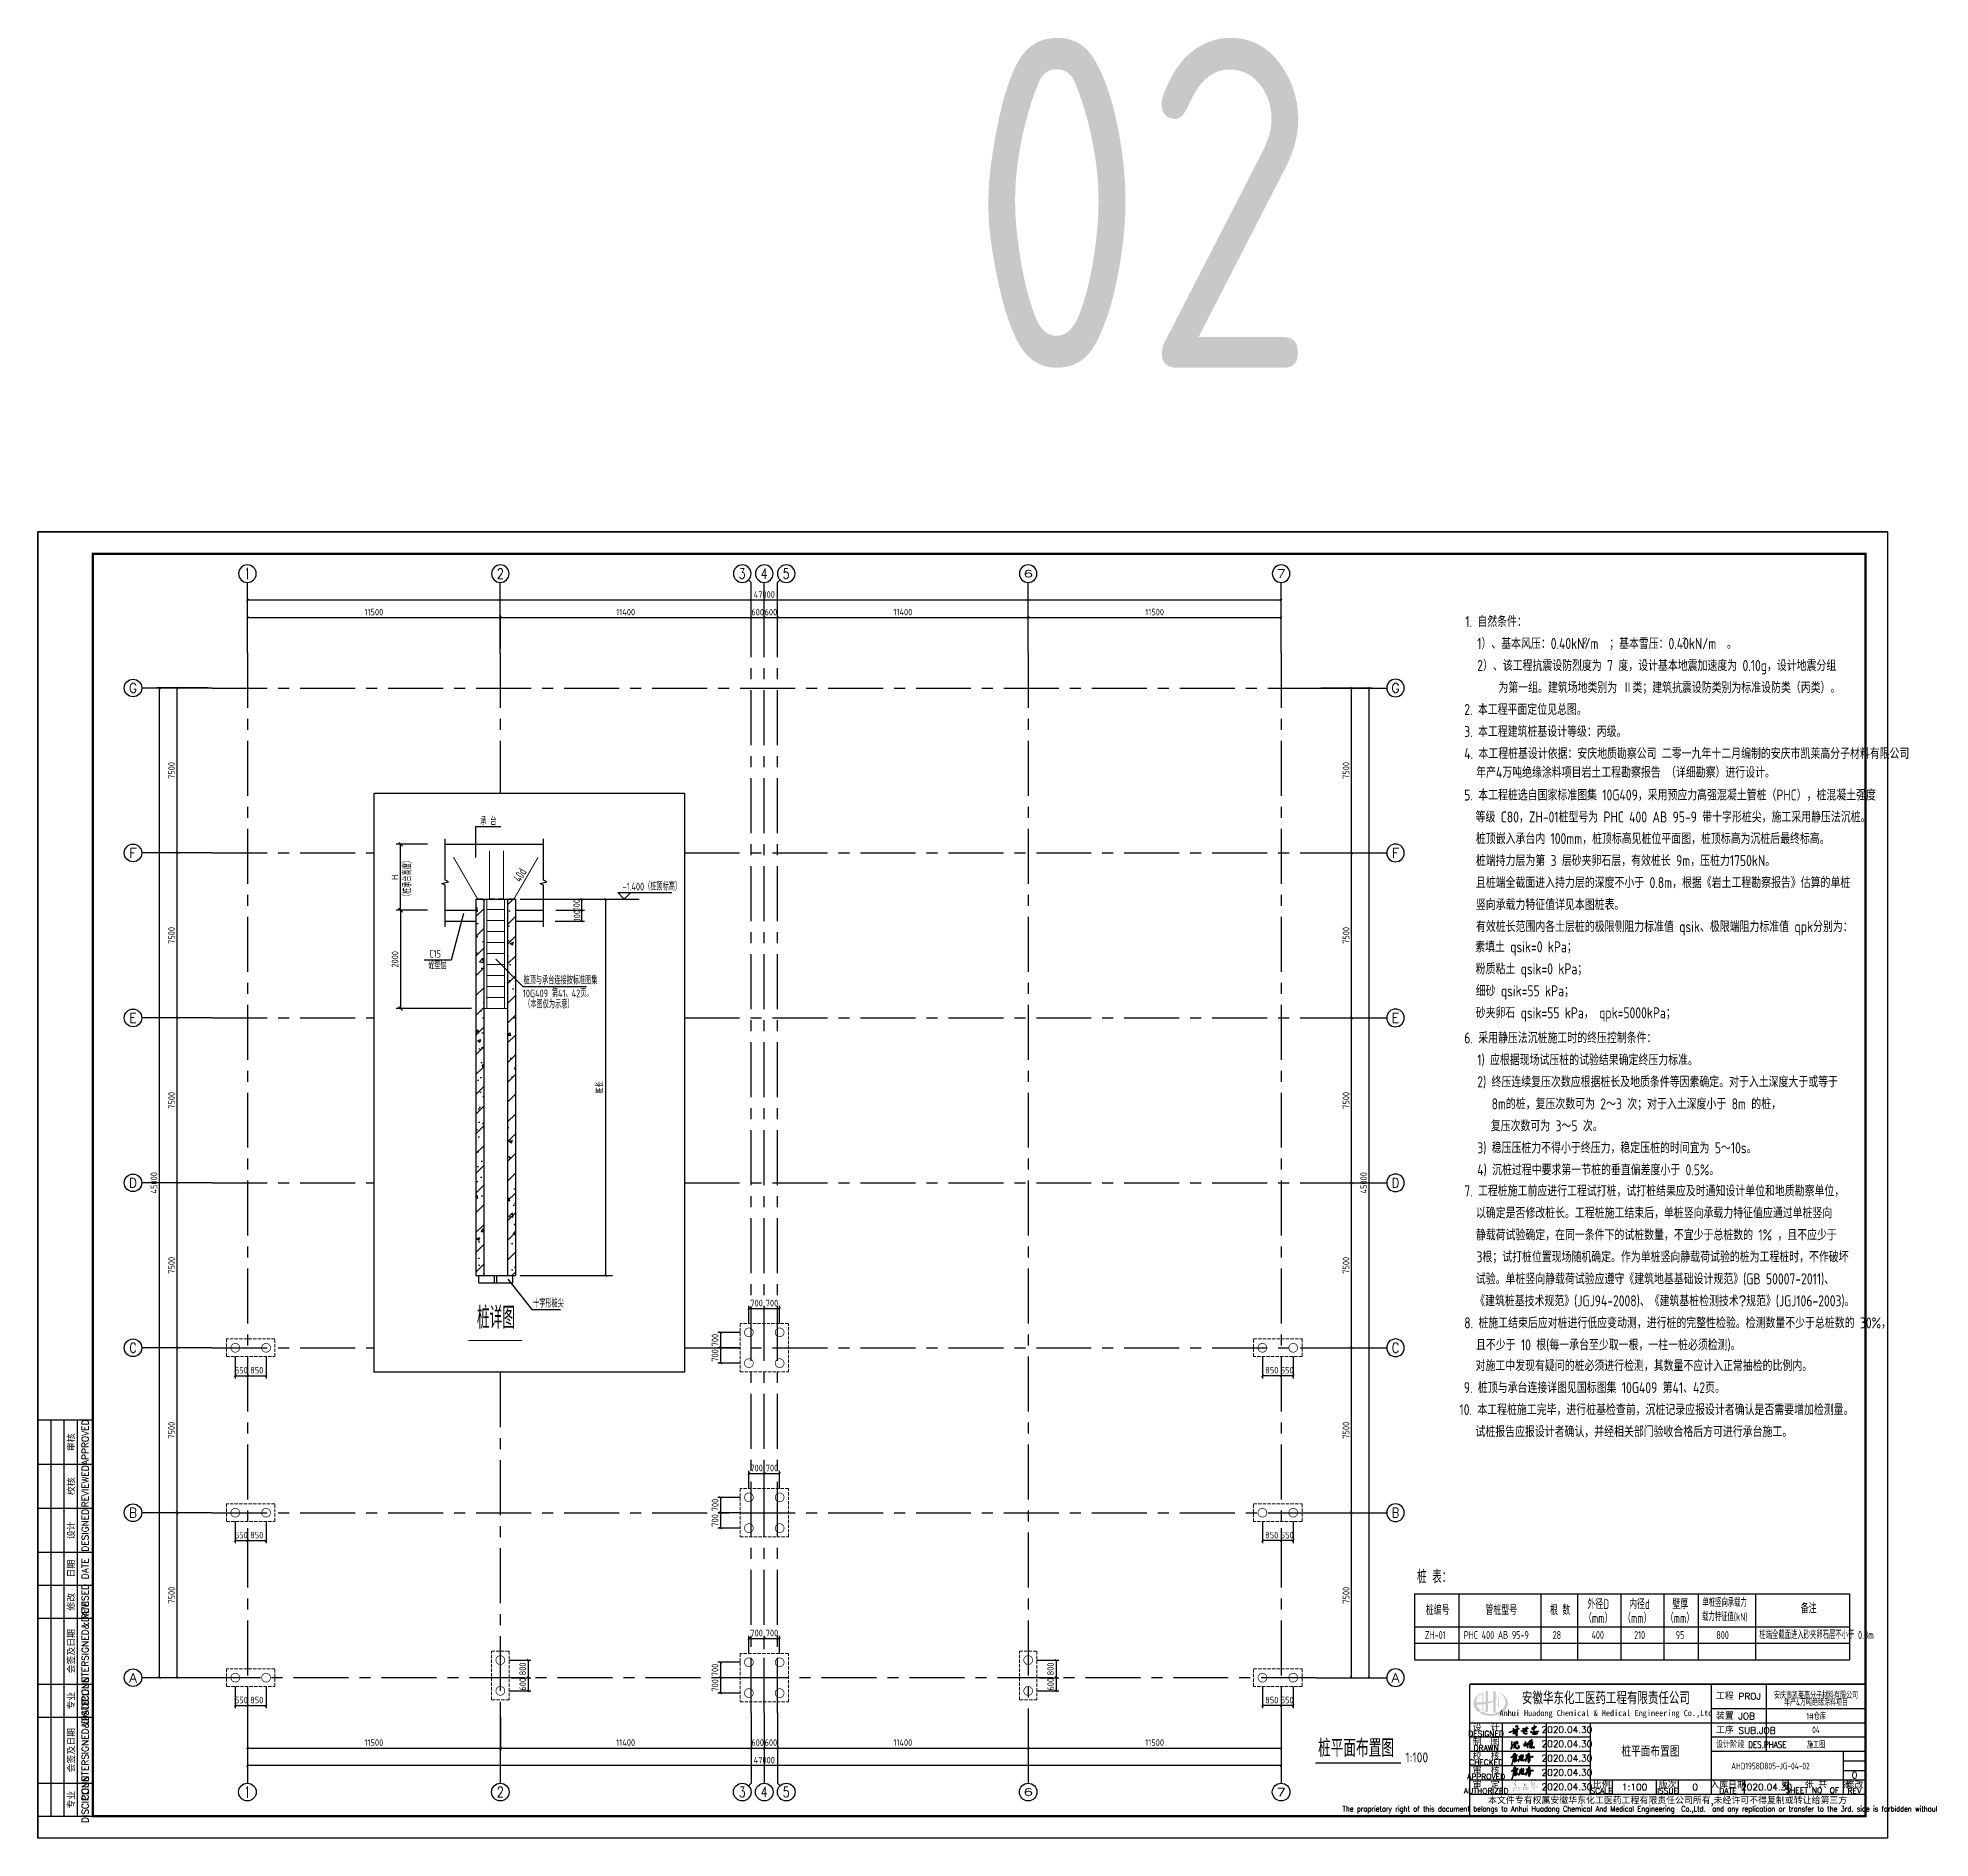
# Model space of a CAD drawing. Header units: millimetres. Extents: x 865490 to 879904, y 39442 to 44891.
# Drawn here: x 866432 to 867292, y 39449 to 40267 of the extents above; entities that cross this region are included whole.
import ezdxf
from ezdxf.enums import TextEntityAlignment as Align

# ---------------------------------------------------------------- set-up
doc = ezdxf.new("R2010")
doc.units = ezdxf.units.MM
doc.header["$LTSCALE"] = 1000
doc.header["$MEASUREMENT"] = 0
for name, pattern in [('3', [500, 300, -200]), ('8', [0]), ('ACAD_ISO02W100', [15, 12, -3]), ('CENTER', [2, 1.25, -0.25, 0.25, -0.25]), ('DASH', [0.35, 0.25, -0.1]), ('DOTE', [2.42, 2, -0.2, 0.02, -0.2])]:
    doc.linetypes.add(name, pattern=pattern)
for name, color, linetype in [('1507', 6, 'Continuous'), ('AXIS', 3, 'Continuous'), ('AXIS_TEXT', 7, 'Continuous'), ('DIM', 7, 'Continuous'), ('DOTE', 1, 'DOTE'), ('HATCH', 8, 'Continuous'), ('NUM', 7, 'Continuous'), ('PUB_TEXT', 7, 'Continuous'), ('TEXT', 4, 'Continuous'), ('THIN', 7, 'Continuous'), ('TQ_LIN', 3, 'Continuous'), ('文字', 7, 'Continuous'), ('柱', 2, 'Continuous'), ('标准层', 7, 'Continuous'), ('梁__虚线', 4, '3'), ('梁集中标注', 2, 'Continuous')]:
    doc.layers.add(name, color=color, linetype=linetype)
doc.layers.add('承台基础', color=23, linetype='Continuous', lineweight=18)
doc.styles.add('_TCH_AXIS', font='COMPLEX', dxfattribs={"bigfont": 'GBCBIG'})
doc.styles.add('COMPLEX', font='COMPLEX')
doc.styles.add('ECEC_TK', font='txt_l.shx', dxfattribs={"bigfont": 'hztxt_l.shx'})
doc.styles.add('ECEC_TQ', font='txt_l.shx', dxfattribs={"bigfont": 'hztxt_l.shx'})
doc.styles.add('ECEC_TQ_S', font='')
doc.styles.add('GBHZ', font='gbenor.shx', dxfattribs={"width": 0.9, "bigfont": 'gbcbig.shx'})
doc.styles.add('TS', font='tssdeng.shx', dxfattribs={"width": 0.8, "height": 2.5, "bigfont": 'tssdchn.shx'})
doc.styles.add('TSSD_REIN', font='tssdeng.shx', dxfattribs={"width": 0.7, "bigfont": 'tssdchn.shx'})
doc.styles.get('ECEC_TQ_S').set_extended_font_data('SimSun')
doc.dimstyles.new('Y', dxfattribs={"dimscale": 0, "dimtxt": 3, "dimasz": 0.01, "dimexe": 1.2, "dimexo": 1, "dimgap": 1, "dimtad": 1, "dimdec": 0, "dimlfac": 100, "dimzin": 0, "dimdsep": 46, "dimtxsty": 'GBHZ', "dimblk1": 'DX', "dimblk2": 'DX', "dimsah": 1, "dimcen": 0.09, "dimdle": 1, "dimadec": 0, "dimazin": 0, "dimtfac": 1, "dimtdec": 0, "dimtix": 1, "dimtmove": 2, "dimatfit": 3, "dimldrblk": 'DX', "dimfxl": 0, "dimtolj": 1, "dimtzin": 0, "dimarcsym": 0})
doc.dimstyles.new('Y100', dxfattribs={"dimscale": 0, "dimtxt": 3, "dimasz": 0.01, "dimexe": 1.2, "dimexo": 2, "dimgap": 1, "dimtad": 1, "dimdec": 0, "dimlfac": 100, "dimzin": 0, "dimdsep": 46, "dimtxsty": 'GBHZ', "dimblk": 'DX', "dimcen": 0.09, "dimdle": 1, "dimclrd": 7, "dimclre": 7, "dimclrt": 7, "dimadec": 0, "dimazin": 0, "dimtfac": 1, "dimtdec": 0, "dimtix": 1, "dimtmove": 2, "dimatfit": 3, "dimldrblk": 'DX', "dimfxl": 0, "dimtolj": 1, "dimtzin": 0, "dimarcsym": 0})

msp = doc.modelspace()

# ---------------------------------------------------------------- texts
for s, height, style, width, p in [('2', 2.917, 'GBHZ', 0.9, (867134.478, 39991.671, 199.999)), ('2', 2.917, 'GBHZ', 0.9, (867179.475, 39991.671, 199.999)), ('-1.400（桩顶标高）', 3.5, 'GBHZ', 0.8, (866697.656, 39879.519)), ('砼垫层', 3.5, 'GBHZ', 0.8, (866609.295, 39843.681)), ('C15', 3.5, 'GBHZ', 0.8, (866609.754, 39848.989)), ('桩顶与承台连接按标准图集', 3.5, 'GBHZ', 0.8, (866652.63, 39836.886)), ('10G409 第41、42页。', 3.5, 'GBHZ', 0.8, (866652.298, 39830.985)), ('（本图仅为示意）', 3.5, 'GBHZ', 0.8, (866652.906, 39825.985)), ('十字形桩尖', 3.5, 'GBHZ', 0.8, (866656.954, 39689.93)), ('设计阶段 DES.PHASE', 3, 'ECEC_TQ', 0.8, (867194.78, 39489.627))]:
    msp.add_text(s, height=height, dxfattribs=dict(style=style, width=width)).set_placement(p)
at = {"color": 0, "style": 'GBHZ', "width": 0.8}
msp.add_text('40d', height=4, rotation=60, dxfattribs=at).set_placement((866651.217, 39883.008))
at = {"style": 'ECEC_TK'}
for s, p in [('APPROVED', (866453.28, 39628.627)), ('审核', (866446.78, 39628.627)), ('REVIEWED', (866453.28, 39608.627)), ('校核', (866446.78, 39608.627)), ('DESIGNED', (866453.28, 39588.627)), ('设计', (866446.78, 39588.627)), ('日期', (866446.78, 39571.127)), ('DATE', (866453.28, 39571.127)), ('REVISED', (866453.28, 39556.127)), ('修改', (866446.78, 39556.127)), ('COUNTERSIGNED&DATE', (866453.28, 39533.627)), ('会签及日期', (866446.78, 39533.627)), ('DISCIPLINE', (866453.28, 39511.127)), ('专业', (866446.78, 39511.127)), ('COUNTERSIGNED&DATE', (866453.28, 39488.627)), ('会签及日期', (866446.78, 39488.627)), ('DISCIPLINE', (866453.28, 39466.127)), ('专业', (866446.78, 39466.127))]:
    msp.add_text(s, height=3, rotation=90, dxfattribs=at).set_placement(p, align=Align.MIDDLE)
for s, height, style, width, p in [('安徽华东化工医药工程有限责任公司', 5, 'ECEC_TQ_S', 0.7, (867144.729, 39512.627)), ('Anhui Huadong Chemical & Medical Engineering Co.,Ltd', 2.8, 'ECEC_TQ_S', 0.85, (867144.729, 39505.127)), ('The proprietary right of this document belongs to Anhui Huadong Chemical And Medical Engineering  Co.,Ltd.  and any replication or transfer to the 3rd. side is forbidden without its permission. ', 2.5, 'ECEC_TQ', 0.72, (867172.78, 39461.627))]:
    msp.add_text(s, height=height, dxfattribs=dict(style=style, width=width)).set_placement(p, align=Align.MIDDLE)
at = {"style": 'ECEC_TQ'}
for s, p in [('工程 PROJ', (867194.78, 39511.627)), ('装置 JOB', (867194.78, 39502.627)), ('工序 SUB.JOB', (867194.78, 39496.127))]:
    msp.add_text(s, height=3, dxfattribs=at).set_placement(p)
for s, height, p in [('设  计', 3, (867090.28, 39499.127)), ('DESIGNED', 2.5, (867090.28, 39496.127)), ('制  图', 3, (867090.28, 39492.627)), ('CHECKED', 2.5, (867090.28, 39483.127)), ('DRAWN', 2.5, (867090.28, 39489.627)), ('校  核', 3, (867090.28, 39486.127)), ('APPROVED', 2.5, (867090.28, 39476.627)), ('审  核', 3, (867090.28, 39479.627)), ('审  定', 3, (867090.28, 39473.127)), ('比例', 3, (867142.78, 39473.127)), ('版次', 3, (867172.78, 39473.127)), ('入库日期', 3, (867200.28, 39473.127)), ('第   张 共   张', 3, (867240.28, 39473.377)), ('修改', 3, (867257.78, 39473.127)), ('AUTHORIZED', 2.5, (867090.28, 39470.127)), ('本文件专有权属安徽华东化工医药工程有限责任公司所有,未经许可不得复制或转让给第三方', 3, (867172.78, 39465.627)), ('SCALE', 2.5, (867142.78, 39470.127)), ('ISSUE', 2.5, (867172.78, 39470.127)), ('DATE', 2.5, (867200.28, 39470.127)), ('SHEET NO  OF  ', 2.5, (867240.28, 39470.377)), ('REV', 2.5, (867257.78, 39470.127))]:
    msp.add_text(s, height=height, dxfattribs=at).set_placement(p, align=Align.MIDDLE)
at = {"ltscale": 2, "style": 'GBHZ'}
msp.add_text('1:100', height=4.5, rotation=0.204441, dxfattribs=at).set_placement((867053.607, 39483.081))
at = {"style": 'ECEC_TQ'}
for tag, text, p in [('2020.04.30', ' ', (867127.024, 39497.955)), ('2020.04.30', ' ', (867127.024, 39491.455)), ('2020.04.30', ' ', (867127.024, 39484.955)), ('2020.04.30', ' ', (867127.024, 39478.455)), ('0', '0', (867257.78, 39477.294)), ('2020.04.30', ' ', (867127.024, 39471.955)), ('1:100', '1:100', (867157.78, 39471.877)), ('0', '0', (867185.28, 39471.877)), ('2020.04.30', ' ', (867217.78, 39471.877))]:
    msp.add_attdef(tag, text=text, height=3, dxfattribs=at).set_placement(p, align=Align.MIDDLE)
at = {"layer": 'AXIS', "style": 'TSSD_REIN', "width": 0.7}
for s, p in [('安庆市凯莱高分子材料有限公司', (867240.28, 39513.903)), ('年产4万吨绝缘涂料项目', (867240.28, 39510.673)), ('1#仓库', (867240.28, 39504.377)), ('施工图', (867240.28, 39491.377)), ('04', (867240.28, 39497.877)), ('AHD1958D805-JG-04-02', (867219.557, 39481.42))]:
    msp.add_text(s, height=3, dxfattribs=at).set_placement(p, align=Align.MIDDLE)
at = {"layer": 'dim', "style": 'GBHZ', "width": 0.8}
msp.add_text('（桩承台高度）', height=3.5, rotation=90, dxfattribs=at).set_placement((866601.566, 39875.167))
at = {"layer": 'NUM', "style": 'GBHZ', "width": 0.8}
msp.add_text('桩详图', height=10, dxfattribs=at).set_placement((866631.412, 39677.212, -239.998), align=Align.BOTTOM_LEFT)
at = {"layer": 'NUM', "style": 'GBHZ'}
msp.add_text('桩平面布置图', height=8, dxfattribs=at).set_placement((867013.841, 39485.549))
at = {"layer": 'PUB_TEXT', "style": 'TS', "width": 0.8}
msp.add_text('桩平面布置图', height=5, dxfattribs=at).set_placement((867164.946, 39488.381), align=Align.MIDDLE)
at = {"layer": 'TEXT', "style": 'GBHZ', "width": 0.9}
for s, p in [('1. 自然条件：', (867080.8, 39999.312)), ('1）、基本风压：0.40kN/m  ；基本雪压：0.40kN/m  。', (867086.226, 39989.312)), ('2）、该工程抗震设防烈度为 7 度，设计基本地震加速度为 0.10g，设计地震分组', (867086.226, 39979.312)), ('为第一组。建筑场地类别为 Ⅱ类；建筑抗震设防类别为标准设防类（丙类）。', (867095.869, 39969.312)), ('3. 本工程建筑桩基设计等级：丙级。', (867080.317, 39949.312)), ('5. 本工程桩选自国家标准图集 10G409，采用预应力高强混凝土管桩（PHC），桩混凝土强度', (867080.311, 39920.433)), ('等级 C80，ZH-01桩型号为 PHC 400 AB 95-9 带十字形桩尖，施工采用静压法沉桩。', (867085.487, 39910.433)), ('桩顶嵌入承台内 100mm，桩顶标高见桩位平面图，桩顶标高为沉桩后最终标高。', (867085.628, 39900.604)), ('桩端持力层为第 3 层砂夹卵石层，有效桩长 9m，压桩力1750kN。', (867085.628, 39890.604)), ('且桩端全截面进入持力层的深度不小于 0.8m，根据《岩土工程勘察报告》估算的单桩', (867085.628, 39880.604)), ('竖向承载力特征值详见本图桩表。', (867085.628, 39870.604)), ('有效桩长范围内各土层桩的极限侧阻力标准值 qsik、极限端阻力标准值 qpk分别为：', (867085.628, 39860.604)), ('素填土 qsik=0 kPa； ', (867085.292, 39851.387)), ('粉质粘土 qsik=0 kPa； ', (867085.546, 39841.387)), ('细砂 qsik=55 kPa； ', (867085.546, 39831.387)), ('砂夹卵石 qsik=55 kPa， qpk=5000kPa；', (867085.546, 39821.387)), ('6. 采用静压法沉桩施工时的终压控制条件：', (867080.339, 39810.005)), ('1) 应根据现场试压桩的试验结果确定终压力标准。', (867086.255, 39800.005)), ('2) 终压连续复压次数应根据桩长及地质条件等因素确定。对于入土深度大于或等于 ', (867086.255, 39790.005)), ('8m的桩，复压次数可为 2～3 次；对于入土深度小于 8m 的桩，', (867092.762, 39780.005)), ('复压次数可为 3～5 次。', (867092.404, 39770.005)), ('3) 稳压压桩力不得小于终压力，稳定压桩的时间宜为 5～10s。', (867086.255, 39760.005)), ('4) 沉桩过程中要求第一节桩的垂直偏差度小于 0.5%%%。', (867086.255, 39750.005)), ('7. 工程桩施工前应进行工程试打桩，试打桩结果应及时通知设计单位和地质勘察单位，', (867080.32, 39740.428)), ('以确定是否修改桩长。工程桩施工结束后，单桩竖向承载力特征值应通过单桩竖向', (867085.633, 39730.428)), ('静载荷试验确定，在同一条件下的试桩数量，不宜少于总桩数的 1%%% ，且不应少于', (867085.633, 39720.428)), ('3根；试打桩位置现场随机确定。作为单桩竖向静载荷试验的桩为工程桩时，不作破坏', (867085.885, 39710.428)), ('试验。单桩竖向静载荷试验应遵守《建筑地基基础设计规范》(GB 50007-2011)、', (867085.627, 39700.428)), ('《建筑桩基技术规范》(JGJ94-2008)、《建筑基桩检测技术\x91规范》(JGJ106-2003)。', (867085.297, 39690.428)), ('8. 桩施工结束后应对桩进行低应变动测，进行桩的完整性检验。检测数量不少于总桩数的 30%%%，', (867080.32, 39680.428)), ('且不少于 10 根(每一承台至少取一根，一柱一桩必须检测)。', (867085.67, 39670.428)), ('对施工中发现有疑问的桩必须进行检测，其数量不应计入正常抽检的比例内。', (867085.493, 39660.96)), ('9. 桩顶与承台连接详图见国标图集 10G409 第41、42页。', (867080.142, 39650.96)), ('10. 本工程桩施工完毕，进行桩基检查前，沉桩记录应报设计者确认是否需要增加检测量。', (867078.157, 39640.96)), ('试桩报告应报设计者确认，并经相关部门验收合格后方可进行承台施工。', (867085.428, 39630.96))]:
    msp.add_text(s, height=5, dxfattribs=at).set_placement(p)
at = {"layer": 'TEXT', "color": 6, "style": 'GBHZ', "width": 0.9}
msp.add_text('2. 本工程平面定位见总图。', height=5, dxfattribs=at).set_placement((867080.328, 39959.312))
at = {"layer": 'TEXT', "color": 2, "style": 'GBHZ', "width": 0.9}
for s, p in [('4. 本工程桩基设计依据：安庆地质勘察公司 二零一九年十二月编制的安庆市凯莱高分子材料有限公司', (867080.311, 39939.312)), ('年产4万吨绝缘涂料项目岩土工程勘察报告 （详细勘察）进行设计。', (867085.748, 39930.739))]:
    msp.add_text(s, height=5, dxfattribs=at).set_placement(p)
at = {"layer": 'TQ_LIN', "color": 0, "style": 'GBHZ', "width": 0.8}
for s, height, p in [('桩 表：', 6, (867058.859, 39564.477)), ('桩编号', 4.5, (867062.864, 39550.063)), ('管桩型号', 4.5, (867089.96, 39550.063)), ('根 数', 4.5, (867119.345, 39550.063)), ('外径D', 4.5, (867136.304, 39552.775)), ('内径d', 4.5, (867155.267, 39552.775)), ('壁厚', 4.5, (867174.946, 39552.775)), ('单桩竖向承载力', 3.6, (867188.619, 39553.863)), ('备注', 4.5, (867233.353, 39550.838)), ('（mm）', 4.5, (867134.747, 39546.396)), ('（mm）', 4.5, (867152.516, 39546.396)), ('（mm）', 4.5, (867171.934, 39546.396)), ('载力特征值(kN)', 3.6, (867188.485, 39547.448))]:
    msp.add_text(s, height=height, dxfattribs=at).set_placement(p)
at = {"layer": 'TQ_LIN', "color": 6, "style": 'GBHZ', "width": 0.8}
for s, p in [('桩端全截面进入砂夹卵石层不小于 0.8m', (867214.484, 39539.18)), ('ZH-01', (867062.446, 39539.18)), ('PHC 400 AB 95-9', (867080.145, 39539.18)), ('28', (867120.535, 39539.18)), ('400', (867138.183, 39539.18)), ('210', (867157.573, 39539.18)), ('95', (867176.5, 39539.18)), ('800', (867194.966, 39539.18))]:
    msp.add_text(s, height=3.6, dxfattribs=at).set_placement(p)
at = {"layer": '标准层', "style": 'GBHZ', "width": 0.8}
msp.add_text('承 台', height=3.5, dxfattribs=at).set_placement((866632.969, 39909.126))
at = {"layer": '梁集中标注', "style": 'GBHZ', "width": 0.9}
msp.add_text('02', height=150, dxfattribs=at).set_placement((866855.724, 40117.202))

# ---------------------------------------------------------------- blocks, each defined once
blk = doc.blocks.new('_AXISO')
blk.add_circle((0, 0), 0.5)
at = {"layer": 'AXIS_TEXT', "style": 'COMPLEX', "width": 1.041667}
blk.add_attdef('A', text='', height=0.56, dxfattribs=at).set_placement((-0.25, -0.28), (0.25, -0.28), align=Align.FIT)
blk = doc.blocks.new('DX')
at = {"color": 0, "linetype": 'ByBlock', "const_width": 40}
blk.add_lwpolyline([(-54, -51), (46, 49)], dxfattribs=at)
blk = doc.blocks.new('*D1155')
at = {"layer": 'Defpoints', "color": 0, "transparency": 16777216}
for p in [(866495.06, 39596.59), (866511.06, 39596.59), (866511.06, 39521.59)]:
    blk.add_point(p, dxfattribs=at)
at = {"layer": 'dim', "color": 7, "lineweight": -2, "transparency": 16777216}
for p, q in [((866509.06, 39596.59), (866493.86, 39596.59)), ((866495.06, 39521.6), (866495.06, 39596.58)), ((866509.06, 39521.59), (866493.86, 39521.59))]:
    blk.add_line(p, q, dxfattribs=at)
at = {"layer": 'dim', "color": 7, "lineweight": -2, "transparency": 16777216, "xscale": 0.01, "yscale": 0.01, "zscale": 0.01}
for p, rotation in [((866495.06, 39596.59), 90), ((866495.06, 39521.59), 270)]:
    blk.add_blockref('DX', p, dxfattribs=dict(at, rotation=rotation))
at = {"layer": 'dim', "color": 7, "transparency": 16777216, "insert": (866492.56, 39559.09), "char_height": 3, "attachment_point": 5, "rotation": 90, "style": 'GBHZ'}
blk.add_mtext('\\A1;7500', dxfattribs=at)
blk = doc.blocks.new('*D1156')
at = {"layer": 'Defpoints', "color": 0, "transparency": 16777216}
for p in [(866495.06, 39671.59), (866511.06, 39671.59), (866511.06, 39596.59)]:
    blk.add_point(p, dxfattribs=at)
at = {"layer": 'dim', "color": 7, "lineweight": -2, "transparency": 16777216}
for p, q in [((866509.06, 39671.59), (866493.86, 39671.59)), ((866495.06, 39596.6), (866495.06, 39671.58)), ((866509.06, 39596.59), (866493.86, 39596.59))]:
    blk.add_line(p, q, dxfattribs=at)
at = {"layer": 'dim', "color": 7, "lineweight": -2, "transparency": 16777216, "xscale": 0.01, "yscale": 0.01, "zscale": 0.01}
for p, rotation in [((866495.06, 39671.59), 90), ((866495.06, 39596.59), 270)]:
    blk.add_blockref('DX', p, dxfattribs=dict(at, rotation=rotation))
at = {"layer": 'dim', "color": 7, "transparency": 16777216, "insert": (866492.56, 39634.09), "char_height": 3, "attachment_point": 5, "rotation": 90, "style": 'GBHZ'}
blk.add_mtext('\\A1;7500', dxfattribs=at)
blk = doc.blocks.new('*D1157')
at = {"layer": 'Defpoints', "color": 0, "transparency": 16777216}
for p in [(866495.06, 39746.59), (866511.06, 39746.59), (866511.06, 39671.59)]:
    blk.add_point(p, dxfattribs=at)
at = {"layer": 'dim', "color": 7, "lineweight": -2, "transparency": 16777216}
for p, q in [((866509.06, 39746.59), (866493.86, 39746.59)), ((866495.06, 39671.6), (866495.06, 39746.58)), ((866509.06, 39671.59), (866493.86, 39671.59))]:
    blk.add_line(p, q, dxfattribs=at)
at = {"layer": 'dim', "color": 7, "lineweight": -2, "transparency": 16777216, "xscale": 0.01, "yscale": 0.01, "zscale": 0.01}
for p, rotation in [((866495.06, 39746.59), 90), ((866495.06, 39671.59), 270)]:
    blk.add_blockref('DX', p, dxfattribs=dict(at, rotation=rotation))
at = {"layer": 'dim', "color": 7, "transparency": 16777216, "insert": (866492.56, 39709.09), "char_height": 3, "attachment_point": 5, "rotation": 90, "style": 'GBHZ'}
blk.add_mtext('\\A1;7500', dxfattribs=at)
blk = doc.blocks.new('*D1158')
at = {"layer": 'Defpoints', "color": 0, "transparency": 16777216}
for p in [(866495.06, 39821.59), (866511.06, 39821.59), (866511.06, 39746.59)]:
    blk.add_point(p, dxfattribs=at)
at = {"layer": 'dim', "color": 7, "lineweight": -2, "transparency": 16777216}
for p, q in [((866509.06, 39821.59), (866493.86, 39821.59)), ((866495.06, 39746.6), (866495.06, 39821.58)), ((866509.06, 39746.59), (866493.86, 39746.59))]:
    blk.add_line(p, q, dxfattribs=at)
at = {"layer": 'dim', "color": 7, "lineweight": -2, "transparency": 16777216, "xscale": 0.01, "yscale": 0.01, "zscale": 0.01}
for p, rotation in [((866495.06, 39821.59), 90), ((866495.06, 39746.59), 270)]:
    blk.add_blockref('DX', p, dxfattribs=dict(at, rotation=rotation))
at = {"layer": 'dim', "color": 7, "transparency": 16777216, "insert": (866492.56, 39784.09), "char_height": 3, "attachment_point": 5, "rotation": 90, "style": 'GBHZ'}
blk.add_mtext('\\A1;7500', dxfattribs=at)
blk = doc.blocks.new('*D1159')
at = {"layer": 'Defpoints', "color": 0, "transparency": 16777216}
for p in [(866495.06, 39896.59), (866511.06, 39896.59), (866511.06, 39821.59)]:
    blk.add_point(p, dxfattribs=at)
at = {"layer": 'dim', "color": 7, "lineweight": -2, "transparency": 16777216}
for p, q in [((866509.06, 39896.59), (866493.86, 39896.59)), ((866495.06, 39821.6), (866495.06, 39896.58)), ((866509.06, 39821.59), (866493.86, 39821.59))]:
    blk.add_line(p, q, dxfattribs=at)
at = {"layer": 'dim', "color": 7, "lineweight": -2, "transparency": 16777216, "xscale": 0.01, "yscale": 0.01, "zscale": 0.01}
for p, rotation in [((866495.06, 39896.59), 90), ((866495.06, 39821.59), 270)]:
    blk.add_blockref('DX', p, dxfattribs=dict(at, rotation=rotation))
at = {"layer": 'dim', "color": 7, "transparency": 16777216, "insert": (866492.56, 39859.09), "char_height": 3, "attachment_point": 5, "rotation": 90, "style": 'GBHZ'}
blk.add_mtext('\\A1;7500', dxfattribs=at)
blk = doc.blocks.new('*D1160')
at = {"layer": 'Defpoints', "color": 0, "transparency": 16777216}
for p in [(866495.06, 39971.59), (866511.06, 39971.59), (866511.06, 39896.59)]:
    blk.add_point(p, dxfattribs=at)
at = {"layer": 'dim', "color": 7, "lineweight": -2, "transparency": 16777216}
for p, q in [((866509.06, 39971.59), (866493.86, 39971.59)), ((866495.06, 39896.6), (866495.06, 39971.58)), ((866509.06, 39896.59), (866493.86, 39896.59))]:
    blk.add_line(p, q, dxfattribs=at)
at = {"layer": 'dim', "color": 7, "lineweight": -2, "transparency": 16777216, "xscale": 0.01, "yscale": 0.01, "zscale": 0.01}
for p, rotation in [((866495.06, 39971.59), 90), ((866495.06, 39896.59), 270)]:
    blk.add_blockref('DX', p, dxfattribs=dict(at, rotation=rotation))
at = {"layer": 'dim', "color": 7, "transparency": 16777216, "insert": (866492.56, 39934.09), "char_height": 3, "attachment_point": 5, "rotation": 90, "style": 'GBHZ'}
blk.add_mtext('\\A1;7500', dxfattribs=at)
blk = doc.blocks.new('*D1161')
at = {"layer": 'Defpoints', "color": 0, "transparency": 16777216}
for p in [(866487.06, 39971.59), (866511.06, 39971.59), (866511.06, 39521.59)]:
    blk.add_point(p, dxfattribs=at)
at = {"layer": 'dim', "color": 7, "lineweight": -2, "transparency": 16777216}
for p, q in [((866509.06, 39971.59), (866485.86, 39971.59)), ((866487.06, 39521.6), (866487.06, 39971.58)), ((866509.06, 39521.59), (866485.86, 39521.59))]:
    blk.add_line(p, q, dxfattribs=at)
at = {"layer": 'dim', "color": 7, "lineweight": -2, "transparency": 16777216, "xscale": 0.01, "yscale": 0.01, "zscale": 0.01}
for p, rotation in [((866487.06, 39971.59), 90), ((866487.06, 39521.59), 270)]:
    blk.add_blockref('DX', p, dxfattribs=dict(at, rotation=rotation))
at = {"layer": 'dim', "color": 7, "transparency": 16777216, "insert": (866484.56, 39746.59), "char_height": 3, "attachment_point": 5, "rotation": 90, "style": 'GBHZ'}
blk.add_mtext('\\A1;45000', dxfattribs=at)
blk = doc.blocks.new('*D1162')
at = {"layer": 'Defpoints', "color": 0, "transparency": 16777216}
for p in [(866527.06, 39505.59), (866642.06, 39505.59), (866642.06, 39489.59)]:
    blk.add_point(p, dxfattribs=at)
at = {"layer": 'dim', "color": 7, "lineweight": -2, "transparency": 16777216}
for p, q in [((866527.06, 39503.59), (866527.06, 39488.39)), ((866642.06, 39503.59), (866642.06, 39488.39)), ((866527.07, 39489.59), (866642.05, 39489.59))]:
    blk.add_line(p, q, dxfattribs=at)
at = {"layer": 'dim', "color": 7, "lineweight": -2, "transparency": 16777216, "xscale": 0.01, "yscale": 0.01, "zscale": 0.01, "rotation": 180}
blk.add_blockref('DX', (866527.06, 39489.59), dxfattribs=at)
at = {"layer": 'dim', "color": 7, "lineweight": -2, "transparency": 16777216, "xscale": 0.01, "yscale": 0.01, "zscale": 0.01}
blk.add_blockref('DX', (866642.06, 39489.59), dxfattribs=at)
at = {"layer": 'dim', "color": 7, "transparency": 16777216, "insert": (866584.56, 39492.09), "char_height": 3, "attachment_point": 5, "style": 'GBHZ'}
blk.add_mtext('\\A1;11500', dxfattribs=at)
blk = doc.blocks.new('*D1163')
at = {"layer": 'Defpoints', "color": 0, "transparency": 16777216}
for p in [(866642.06, 39505.59), (866756.06, 39505.59), (866756.06, 39489.59)]:
    blk.add_point(p, dxfattribs=at)
at = {"layer": 'dim', "color": 7, "lineweight": -2, "transparency": 16777216}
for p, q in [((866642.06, 39503.59), (866642.06, 39488.39)), ((866756.06, 39503.59), (866756.06, 39488.39)), ((866642.07, 39489.59), (866756.05, 39489.59))]:
    blk.add_line(p, q, dxfattribs=at)
at = {"layer": 'dim', "color": 7, "lineweight": -2, "transparency": 16777216, "xscale": 0.01, "yscale": 0.01, "zscale": 0.01, "rotation": 180}
blk.add_blockref('DX', (866642.06, 39489.59), dxfattribs=at)
at = {"layer": 'dim', "color": 7, "lineweight": -2, "transparency": 16777216, "xscale": 0.01, "yscale": 0.01, "zscale": 0.01}
blk.add_blockref('DX', (866756.06, 39489.59), dxfattribs=at)
at = {"layer": 'dim', "color": 7, "transparency": 16777216, "insert": (866699.06, 39492.09), "char_height": 3, "attachment_point": 5, "style": 'GBHZ'}
blk.add_mtext('\\A1;11400', dxfattribs=at)
blk = doc.blocks.new('*D1164')
at = {"layer": 'Defpoints', "color": 0, "transparency": 16777216}
for p in [(866756.06, 39505.59), (866762.06, 39505.59), (866762.06, 39489.59)]:
    blk.add_point(p, dxfattribs=at)
at = {"layer": 'dim', "color": 7, "lineweight": -2, "transparency": 16777216}
for p, q in [((866756.06, 39503.59), (866756.06, 39488.39)), ((866762.06, 39503.59), (866762.06, 39488.39)), ((866756.05, 39489.59), (866756.04, 39489.59)), ((866756.06, 39489.59), (866762.06, 39489.59)), ((866762.07, 39489.59), (866762.08, 39489.59))]:
    blk.add_line(p, q, dxfattribs=at)
at = {"layer": 'dim', "color": 7, "lineweight": -2, "transparency": 16777216, "xscale": 0.01, "yscale": 0.01, "zscale": 0.01}
blk.add_blockref('DX', (866756.06, 39489.59), dxfattribs=at)
at = {"layer": 'dim', "color": 7, "lineweight": -2, "transparency": 16777216, "xscale": 0.01, "yscale": 0.01, "zscale": 0.01, "rotation": 180}
blk.add_blockref('DX', (866762.06, 39489.59), dxfattribs=at)
at = {"layer": 'dim', "color": 7, "transparency": 16777216, "insert": (866759.06, 39492.09), "char_height": 3, "attachment_point": 5, "style": 'GBHZ'}
blk.add_mtext('\\A1;600', dxfattribs=at)
blk = doc.blocks.new('*D1165')
at = {"layer": 'Defpoints', "color": 0, "transparency": 16777216}
for p in [(866762.06, 39505.59), (866768.06, 39505.59), (866768.06, 39489.59)]:
    blk.add_point(p, dxfattribs=at)
at = {"layer": 'dim', "color": 7, "lineweight": -2, "transparency": 16777216}
for p, q in [((866762.06, 39503.59), (866762.06, 39488.39)), ((866768.06, 39503.59), (866768.06, 39488.39)), ((866762.05, 39489.59), (866762.04, 39489.59)), ((866762.06, 39489.59), (866768.06, 39489.59)), ((866768.07, 39489.59), (866768.08, 39489.59))]:
    blk.add_line(p, q, dxfattribs=at)
at = {"layer": 'dim', "color": 7, "lineweight": -2, "transparency": 16777216, "xscale": 0.01, "yscale": 0.01, "zscale": 0.01}
blk.add_blockref('DX', (866762.06, 39489.59), dxfattribs=at)
at = {"layer": 'dim', "color": 7, "lineweight": -2, "transparency": 16777216, "xscale": 0.01, "yscale": 0.01, "zscale": 0.01, "rotation": 180}
blk.add_blockref('DX', (866768.06, 39489.59), dxfattribs=at)
at = {"layer": 'dim', "color": 7, "transparency": 16777216, "insert": (866765.06, 39492.09), "char_height": 3, "attachment_point": 5, "style": 'GBHZ'}
blk.add_mtext('\\A1;600', dxfattribs=at)
blk = doc.blocks.new('*D1166')
at = {"layer": 'Defpoints', "color": 0, "transparency": 16777216}
for p in [(866768.06, 39505.59), (866882.06, 39505.59), (866882.06, 39489.59)]:
    blk.add_point(p, dxfattribs=at)
at = {"layer": 'dim', "color": 7, "lineweight": -2, "transparency": 16777216}
for p, q in [((866768.06, 39503.59), (866768.06, 39488.39)), ((866882.06, 39503.59), (866882.06, 39488.39)), ((866768.07, 39489.59), (866882.05, 39489.59))]:
    blk.add_line(p, q, dxfattribs=at)
at = {"layer": 'dim', "color": 7, "lineweight": -2, "transparency": 16777216, "xscale": 0.01, "yscale": 0.01, "zscale": 0.01, "rotation": 180}
blk.add_blockref('DX', (866768.06, 39489.59), dxfattribs=at)
at = {"layer": 'dim', "color": 7, "lineweight": -2, "transparency": 16777216, "xscale": 0.01, "yscale": 0.01, "zscale": 0.01}
blk.add_blockref('DX', (866882.06, 39489.59), dxfattribs=at)
at = {"layer": 'dim', "color": 7, "transparency": 16777216, "insert": (866825.06, 39492.09), "char_height": 3, "attachment_point": 5, "style": 'GBHZ'}
blk.add_mtext('\\A1;11400', dxfattribs=at)
blk = doc.blocks.new('*D1167')
at = {"layer": 'Defpoints', "color": 0, "transparency": 16777216}
for p in [(866882.06, 39505.59), (866997.06, 39505.59), (866997.06, 39489.59)]:
    blk.add_point(p, dxfattribs=at)
at = {"layer": 'dim', "color": 7, "lineweight": -2, "transparency": 16777216}
for p, q in [((866882.06, 39503.59), (866882.06, 39488.39)), ((866997.06, 39503.59), (866997.06, 39488.39)), ((866882.07, 39489.59), (866997.05, 39489.59))]:
    blk.add_line(p, q, dxfattribs=at)
at = {"layer": 'dim', "color": 7, "lineweight": -2, "transparency": 16777216, "xscale": 0.01, "yscale": 0.01, "zscale": 0.01, "rotation": 180}
blk.add_blockref('DX', (866882.06, 39489.59), dxfattribs=at)
at = {"layer": 'dim', "color": 7, "lineweight": -2, "transparency": 16777216, "xscale": 0.01, "yscale": 0.01, "zscale": 0.01}
blk.add_blockref('DX', (866997.06, 39489.59), dxfattribs=at)
at = {"layer": 'dim', "color": 7, "transparency": 16777216, "insert": (866939.56, 39492.09), "char_height": 3, "attachment_point": 5, "style": 'GBHZ'}
blk.add_mtext('\\A1;11500', dxfattribs=at)
blk = doc.blocks.new('*D1168')
at = {"layer": 'Defpoints', "color": 0, "transparency": 16777216}
for p in [(866527.06, 39505.59), (866997.06, 39505.59), (866527.06, 39481.59)]:
    blk.add_point(p, dxfattribs=at)
at = {"layer": 'dim', "color": 7, "lineweight": -2, "transparency": 16777216}
for p, q in [((866527.06, 39503.59), (866527.06, 39480.39)), ((866997.06, 39503.59), (866997.06, 39480.39)), ((866997.05, 39481.59), (866527.07, 39481.59))]:
    blk.add_line(p, q, dxfattribs=at)
at = {"layer": 'dim', "color": 7, "lineweight": -2, "transparency": 16777216, "xscale": 0.01, "yscale": 0.01, "zscale": 0.01, "rotation": 180}
blk.add_blockref('DX', (866527.06, 39481.59), dxfattribs=at)
at = {"layer": 'dim', "color": 7, "lineweight": -2, "transparency": 16777216, "xscale": 0.01, "yscale": 0.01, "zscale": 0.01}
blk.add_blockref('DX', (866997.06, 39481.59), dxfattribs=at)
at = {"layer": 'dim', "color": 7, "transparency": 16777216, "insert": (866762.06, 39484.09), "char_height": 3, "attachment_point": 5, "style": 'GBHZ'}
blk.add_mtext('\\A1;47000', dxfattribs=at)
blk = doc.blocks.new('*D1169')
at = {"layer": 'Defpoints', "color": 0, "transparency": 16777216}
for p in [(866642.06, 40003.59), (866527.06, 39987.59), (866642.06, 39987.59)]:
    blk.add_point(p, dxfattribs=at)
at = {"layer": 'dim', "color": 7, "lineweight": -2, "transparency": 16777216}
for p, q in [((866527.06, 39989.59), (866527.06, 40004.79)), ((866527.07, 40003.59), (866642.05, 40003.59)), ((866642.06, 39989.59), (866642.06, 40004.79))]:
    blk.add_line(p, q, dxfattribs=at)
at = {"layer": 'dim', "color": 7, "lineweight": -2, "transparency": 16777216, "xscale": 0.01, "yscale": 0.01, "zscale": 0.01, "rotation": 180}
blk.add_blockref('DX', (866527.06, 40003.59), dxfattribs=at)
at = {"layer": 'dim', "color": 7, "lineweight": -2, "transparency": 16777216, "xscale": 0.01, "yscale": 0.01, "zscale": 0.01}
blk.add_blockref('DX', (866642.06, 40003.59), dxfattribs=at)
at = {"layer": 'dim', "color": 7, "transparency": 16777216, "insert": (866584.56, 40006.09), "char_height": 3, "attachment_point": 5, "style": 'GBHZ'}
blk.add_mtext('\\A1;11500', dxfattribs=at)
blk = doc.blocks.new('*D1170')
at = {"layer": 'Defpoints', "color": 0, "transparency": 16777216}
for p in [(866756.06, 40003.59), (866642.06, 39987.59), (866756.06, 39987.59)]:
    blk.add_point(p, dxfattribs=at)
at = {"layer": 'dim', "color": 7, "lineweight": -2, "transparency": 16777216}
for p, q in [((866642.06, 39989.59), (866642.06, 40004.79)), ((866642.07, 40003.59), (866756.05, 40003.59)), ((866756.06, 39989.59), (866756.06, 40004.79))]:
    blk.add_line(p, q, dxfattribs=at)
at = {"layer": 'dim', "color": 7, "lineweight": -2, "transparency": 16777216, "xscale": 0.01, "yscale": 0.01, "zscale": 0.01, "rotation": 180}
blk.add_blockref('DX', (866642.06, 40003.59), dxfattribs=at)
at = {"layer": 'dim', "color": 7, "lineweight": -2, "transparency": 16777216, "xscale": 0.01, "yscale": 0.01, "zscale": 0.01}
blk.add_blockref('DX', (866756.06, 40003.59), dxfattribs=at)
at = {"layer": 'dim', "color": 7, "transparency": 16777216, "insert": (866699.06, 40006.09), "char_height": 3, "attachment_point": 5, "style": 'GBHZ'}
blk.add_mtext('\\A1;11400', dxfattribs=at)
blk = doc.blocks.new('*D1171')
at = {"layer": 'Defpoints', "color": 0, "transparency": 16777216}
for p in [(866762.06, 40003.59), (866756.06, 39987.59), (866762.06, 39987.59)]:
    blk.add_point(p, dxfattribs=at)
at = {"layer": 'dim', "color": 7, "lineweight": -2, "transparency": 16777216}
for p, q in [((866756.05, 40003.59), (866756.04, 40003.59)), ((866756.06, 39989.59), (866756.06, 40004.79)), ((866756.06, 40003.59), (866762.06, 40003.59)), ((866762.06, 39989.59), (866762.06, 40004.79)), ((866762.07, 40003.59), (866762.08, 40003.59))]:
    blk.add_line(p, q, dxfattribs=at)
at = {"layer": 'dim', "color": 7, "lineweight": -2, "transparency": 16777216, "xscale": 0.01, "yscale": 0.01, "zscale": 0.01}
blk.add_blockref('DX', (866756.06, 40003.59), dxfattribs=at)
at = {"layer": 'dim', "color": 7, "lineweight": -2, "transparency": 16777216, "xscale": 0.01, "yscale": 0.01, "zscale": 0.01, "rotation": 180}
blk.add_blockref('DX', (866762.06, 40003.59), dxfattribs=at)
at = {"layer": 'dim', "color": 7, "transparency": 16777216, "insert": (866759.06, 40006.09), "char_height": 3, "attachment_point": 5, "style": 'GBHZ'}
blk.add_mtext('\\A1;600', dxfattribs=at)
blk = doc.blocks.new('*D1172')
at = {"layer": 'Defpoints', "color": 0, "transparency": 16777216}
for p in [(866768.06, 40003.59), (866762.06, 39987.59), (866768.06, 39987.59)]:
    blk.add_point(p, dxfattribs=at)
at = {"layer": 'dim', "color": 7, "lineweight": -2, "transparency": 16777216}
for p, q in [((866762.05, 40003.59), (866762.04, 40003.59)), ((866762.06, 39989.59), (866762.06, 40004.79)), ((866762.06, 40003.59), (866768.06, 40003.59)), ((866768.06, 39989.59), (866768.06, 40004.79)), ((866768.07, 40003.59), (866768.08, 40003.59))]:
    blk.add_line(p, q, dxfattribs=at)
at = {"layer": 'dim', "color": 7, "lineweight": -2, "transparency": 16777216, "xscale": 0.01, "yscale": 0.01, "zscale": 0.01}
blk.add_blockref('DX', (866762.06, 40003.59), dxfattribs=at)
at = {"layer": 'dim', "color": 7, "lineweight": -2, "transparency": 16777216, "xscale": 0.01, "yscale": 0.01, "zscale": 0.01, "rotation": 180}
blk.add_blockref('DX', (866768.06, 40003.59), dxfattribs=at)
at = {"layer": 'dim', "color": 7, "transparency": 16777216, "insert": (866765.06, 40006.09), "char_height": 3, "attachment_point": 5, "style": 'GBHZ'}
blk.add_mtext('\\A1;600', dxfattribs=at)
blk = doc.blocks.new('*D1173')
at = {"layer": 'Defpoints', "color": 0, "transparency": 16777216}
for p in [(866882.06, 40003.59), (866768.06, 39987.59), (866882.06, 39987.59)]:
    blk.add_point(p, dxfattribs=at)
at = {"layer": 'dim', "color": 7, "lineweight": -2, "transparency": 16777216}
for p, q in [((866768.06, 39989.59), (866768.06, 40004.79)), ((866768.07, 40003.59), (866882.05, 40003.59)), ((866882.06, 39989.59), (866882.06, 40004.79))]:
    blk.add_line(p, q, dxfattribs=at)
at = {"layer": 'dim', "color": 7, "lineweight": -2, "transparency": 16777216, "xscale": 0.01, "yscale": 0.01, "zscale": 0.01, "rotation": 180}
blk.add_blockref('DX', (866768.06, 40003.59), dxfattribs=at)
at = {"layer": 'dim', "color": 7, "lineweight": -2, "transparency": 16777216, "xscale": 0.01, "yscale": 0.01, "zscale": 0.01}
blk.add_blockref('DX', (866882.06, 40003.59), dxfattribs=at)
at = {"layer": 'dim', "color": 7, "transparency": 16777216, "insert": (866825.06, 40006.09), "char_height": 3, "attachment_point": 5, "style": 'GBHZ'}
blk.add_mtext('\\A1;11400', dxfattribs=at)
blk = doc.blocks.new('*D1174')
at = {"layer": 'Defpoints', "color": 0, "transparency": 16777216}
for p in [(866997.06, 40003.59), (866882.06, 39987.59), (866997.06, 39987.59)]:
    blk.add_point(p, dxfattribs=at)
at = {"layer": 'dim', "color": 7, "lineweight": -2, "transparency": 16777216}
for p, q in [((866882.06, 39989.59), (866882.06, 40004.79)), ((866882.07, 40003.59), (866997.05, 40003.59)), ((866997.06, 39989.59), (866997.06, 40004.79))]:
    blk.add_line(p, q, dxfattribs=at)
at = {"layer": 'dim', "color": 7, "lineweight": -2, "transparency": 16777216, "xscale": 0.01, "yscale": 0.01, "zscale": 0.01, "rotation": 180}
blk.add_blockref('DX', (866882.06, 40003.59), dxfattribs=at)
at = {"layer": 'dim', "color": 7, "lineweight": -2, "transparency": 16777216, "xscale": 0.01, "yscale": 0.01, "zscale": 0.01}
blk.add_blockref('DX', (866997.06, 40003.59), dxfattribs=at)
at = {"layer": 'dim', "color": 7, "transparency": 16777216, "insert": (866939.56, 40006.09), "char_height": 3, "attachment_point": 5, "style": 'GBHZ'}
blk.add_mtext('\\A1;11500', dxfattribs=at)
blk = doc.blocks.new('*D1175')
at = {"layer": 'Defpoints', "color": 0, "transparency": 16777216}
for p in [(866527.06, 40011.59), (866527.06, 39987.59), (866997.06, 39987.59)]:
    blk.add_point(p, dxfattribs=at)
at = {"layer": 'dim', "color": 7, "lineweight": -2, "transparency": 16777216}
for p, q in [((866527.06, 39989.59), (866527.06, 40012.79)), ((866997.05, 40011.59), (866527.07, 40011.59)), ((866997.06, 39989.59), (866997.06, 40012.79))]:
    blk.add_line(p, q, dxfattribs=at)
at = {"layer": 'dim', "color": 7, "lineweight": -2, "transparency": 16777216, "xscale": 0.01, "yscale": 0.01, "zscale": 0.01, "rotation": 180}
blk.add_blockref('DX', (866527.06, 40011.59), dxfattribs=at)
at = {"layer": 'dim', "color": 7, "lineweight": -2, "transparency": 16777216, "xscale": 0.01, "yscale": 0.01, "zscale": 0.01}
blk.add_blockref('DX', (866997.06, 40011.59), dxfattribs=at)
at = {"layer": 'dim', "color": 7, "transparency": 16777216, "insert": (866762.06, 40014.09), "char_height": 3, "attachment_point": 5, "style": 'GBHZ'}
blk.add_mtext('\\A1;47000', dxfattribs=at)
blk = doc.blocks.new('*D1176')
at = {"layer": 'Defpoints', "color": 0, "transparency": 16777216}
for p in [(867013.06, 39596.59), (867029.06, 39596.59), (867013.06, 39521.59)]:
    blk.add_point(p, dxfattribs=at)
at = {"layer": 'dim', "color": 7, "lineweight": -2, "transparency": 16777216}
for p, q in [((867015.06, 39596.59), (867030.26, 39596.59)), ((867029.06, 39521.6), (867029.06, 39596.58)), ((867015.06, 39521.59), (867030.26, 39521.59))]:
    blk.add_line(p, q, dxfattribs=at)
at = {"layer": 'dim', "color": 7, "lineweight": -2, "transparency": 16777216, "xscale": 0.01, "yscale": 0.01, "zscale": 0.01}
for p, rotation in [((867029.06, 39596.59), 90), ((867029.06, 39521.59), 270)]:
    blk.add_blockref('DX', p, dxfattribs=dict(at, rotation=rotation))
at = {"layer": 'dim', "color": 7, "transparency": 16777216, "insert": (867026.56, 39559.09), "char_height": 3, "attachment_point": 5, "rotation": 90, "style": 'GBHZ'}
blk.add_mtext('\\A1;7500', dxfattribs=at)
blk = doc.blocks.new('*D1177')
at = {"layer": 'Defpoints', "color": 0, "transparency": 16777216}
for p in [(867013.06, 39671.59), (867029.06, 39671.59), (867013.06, 39596.59)]:
    blk.add_point(p, dxfattribs=at)
at = {"layer": 'dim', "color": 7, "lineweight": -2, "transparency": 16777216}
for p, q in [((867015.06, 39671.59), (867030.26, 39671.59)), ((867029.06, 39596.6), (867029.06, 39671.58)), ((867015.06, 39596.59), (867030.26, 39596.59))]:
    blk.add_line(p, q, dxfattribs=at)
at = {"layer": 'dim', "color": 7, "lineweight": -2, "transparency": 16777216, "xscale": 0.01, "yscale": 0.01, "zscale": 0.01}
for p, rotation in [((867029.06, 39671.59), 90), ((867029.06, 39596.59), 270)]:
    blk.add_blockref('DX', p, dxfattribs=dict(at, rotation=rotation))
at = {"layer": 'dim', "color": 7, "transparency": 16777216, "insert": (867026.56, 39634.09), "char_height": 3, "attachment_point": 5, "rotation": 90, "style": 'GBHZ'}
blk.add_mtext('\\A1;7500', dxfattribs=at)
blk = doc.blocks.new('*D1178')
at = {"layer": 'Defpoints', "color": 0, "transparency": 16777216}
for p in [(867013.06, 39746.59), (867029.06, 39746.59), (867013.06, 39671.59)]:
    blk.add_point(p, dxfattribs=at)
at = {"layer": 'dim', "color": 7, "lineweight": -2, "transparency": 16777216}
for p, q in [((867015.06, 39746.59), (867030.26, 39746.59)), ((867029.06, 39671.6), (867029.06, 39746.58)), ((867015.06, 39671.59), (867030.26, 39671.59))]:
    blk.add_line(p, q, dxfattribs=at)
at = {"layer": 'dim', "color": 7, "lineweight": -2, "transparency": 16777216, "xscale": 0.01, "yscale": 0.01, "zscale": 0.01}
for p, rotation in [((867029.06, 39746.59), 90), ((867029.06, 39671.59), 270)]:
    blk.add_blockref('DX', p, dxfattribs=dict(at, rotation=rotation))
at = {"layer": 'dim', "color": 7, "transparency": 16777216, "insert": (867026.56, 39709.09), "char_height": 3, "attachment_point": 5, "rotation": 90, "style": 'GBHZ'}
blk.add_mtext('\\A1;7500', dxfattribs=at)
blk = doc.blocks.new('*D1179')
at = {"layer": 'Defpoints', "color": 0, "transparency": 16777216}
for p in [(867013.06, 39821.59), (867029.06, 39821.59), (867013.06, 39746.59)]:
    blk.add_point(p, dxfattribs=at)
at = {"layer": 'dim', "color": 7, "lineweight": -2, "transparency": 16777216}
for p, q in [((867015.06, 39821.59), (867030.26, 39821.59)), ((867029.06, 39746.6), (867029.06, 39821.58)), ((867015.06, 39746.59), (867030.26, 39746.59))]:
    blk.add_line(p, q, dxfattribs=at)
at = {"layer": 'dim', "color": 7, "lineweight": -2, "transparency": 16777216, "xscale": 0.01, "yscale": 0.01, "zscale": 0.01}
for p, rotation in [((867029.06, 39821.59), 90), ((867029.06, 39746.59), 270)]:
    blk.add_blockref('DX', p, dxfattribs=dict(at, rotation=rotation))
at = {"layer": 'dim', "color": 7, "transparency": 16777216, "insert": (867026.56, 39784.09), "char_height": 3, "attachment_point": 5, "rotation": 90, "style": 'GBHZ'}
blk.add_mtext('\\A1;7500', dxfattribs=at)
blk = doc.blocks.new('*D1180')
at = {"layer": 'Defpoints', "color": 0, "transparency": 16777216}
for p in [(867013.06, 39896.59), (867029.06, 39896.59), (867013.06, 39821.59)]:
    blk.add_point(p, dxfattribs=at)
at = {"layer": 'dim', "color": 7, "lineweight": -2, "transparency": 16777216}
for p, q in [((867015.06, 39896.59), (867030.26, 39896.59)), ((867029.06, 39821.6), (867029.06, 39896.58)), ((867015.06, 39821.59), (867030.26, 39821.59))]:
    blk.add_line(p, q, dxfattribs=at)
at = {"layer": 'dim', "color": 7, "lineweight": -2, "transparency": 16777216, "xscale": 0.01, "yscale": 0.01, "zscale": 0.01}
for p, rotation in [((867029.06, 39896.59), 90), ((867029.06, 39821.59), 270)]:
    blk.add_blockref('DX', p, dxfattribs=dict(at, rotation=rotation))
at = {"layer": 'dim', "color": 7, "transparency": 16777216, "insert": (867026.56, 39859.09), "char_height": 3, "attachment_point": 5, "rotation": 90, "style": 'GBHZ'}
blk.add_mtext('\\A1;7500', dxfattribs=at)
blk = doc.blocks.new('*D1181')
at = {"layer": 'Defpoints', "color": 0, "transparency": 16777216}
for p in [(867013.06, 39971.59), (867029.06, 39971.59), (867013.06, 39896.59)]:
    blk.add_point(p, dxfattribs=at)
at = {"layer": 'dim', "color": 7, "lineweight": -2, "transparency": 16777216}
for p, q in [((867015.06, 39971.59), (867030.26, 39971.59)), ((867029.06, 39896.6), (867029.06, 39971.58)), ((867015.06, 39896.59), (867030.26, 39896.59))]:
    blk.add_line(p, q, dxfattribs=at)
at = {"layer": 'dim', "color": 7, "lineweight": -2, "transparency": 16777216, "xscale": 0.01, "yscale": 0.01, "zscale": 0.01}
for p, rotation in [((867029.06, 39971.59), 90), ((867029.06, 39896.59), 270)]:
    blk.add_blockref('DX', p, dxfattribs=dict(at, rotation=rotation))
at = {"layer": 'dim', "color": 7, "transparency": 16777216, "insert": (867026.56, 39934.09), "char_height": 3, "attachment_point": 5, "rotation": 90, "style": 'GBHZ'}
blk.add_mtext('\\A1;7500', dxfattribs=at)
blk = doc.blocks.new('*D1182')
at = {"layer": 'Defpoints', "color": 0, "transparency": 16777216}
for p in [(867013.06, 39971.59), (867037.06, 39971.59), (867013.06, 39521.59)]:
    blk.add_point(p, dxfattribs=at)
at = {"layer": 'dim', "color": 7, "lineweight": -2, "transparency": 16777216}
for p, q in [((867015.06, 39971.59), (867038.26, 39971.59)), ((867037.06, 39521.6), (867037.06, 39971.58)), ((867015.06, 39521.59), (867038.26, 39521.59))]:
    blk.add_line(p, q, dxfattribs=at)
at = {"layer": 'dim', "color": 7, "lineweight": -2, "transparency": 16777216, "xscale": 0.01, "yscale": 0.01, "zscale": 0.01}
for p, rotation in [((867037.06, 39971.59), 90), ((867037.06, 39521.59), 270)]:
    blk.add_blockref('DX', p, dxfattribs=dict(at, rotation=rotation))
at = {"layer": 'dim', "color": 7, "transparency": 16777216, "insert": (867034.56, 39746.59), "char_height": 3, "attachment_point": 5, "rotation": 90, "style": 'GBHZ'}
blk.add_mtext('\\A1;45000', dxfattribs=at)
blk = doc.blocks.new('*D1435')
at = {"layer": 'Defpoints', "color": 0, "transparency": 16777216}
for p in [(866671.73, 39870.56, 240), (866679.1, 39870.56), (866665.02, 39865.57, 240)]:
    blk.add_point(p, dxfattribs=at)
at = {"layer": 'dim', "color": 7, "lineweight": -2, "transparency": 16777216}
for p, q in [((866673.73, 39870.56), (866680.3, 39870.56)), ((866679.1, 39865.58), (866679.1, 39870.55)), ((866667.02, 39865.57), (866680.3, 39865.57))]:
    blk.add_line(p, q, dxfattribs=at)
at = {"layer": 'dim', "color": 7, "lineweight": -2, "transparency": 16777216, "xscale": 0.01, "yscale": 0.01, "zscale": 0.01}
for p, rotation in [((866679.1, 39870.56), 90), ((866679.1, 39865.57), 270)]:
    blk.add_blockref('DX', p, dxfattribs=dict(at, rotation=rotation))
at = {"layer": 'dim', "color": 7, "transparency": 16777216, "insert": (866676.9, 39868.07), "char_height": 3, "attachment_point": 5, "rotation": 90, "style": 'GBHZ'}
blk.add_mtext('\\A1;100', dxfattribs=at)
blk = doc.blocks.new('*D1436')
at = {"layer": 'Defpoints', "color": 0, "transparency": 16777216}
for p in [(866671.73, 39875.55, 240), (866690, 39875.55), (866671.73, 39704.4, 240)]:
    blk.add_point(p, dxfattribs=at)
at = {"layer": 'dim', "color": 7, "lineweight": -2, "transparency": 16777216}
for p, q in [((866673.73, 39875.55), (866691.2, 39875.55)), ((866690, 39704.41), (866690, 39875.54)), ((866673.73, 39704.4), (866691.2, 39704.4))]:
    blk.add_line(p, q, dxfattribs=at)
at = {"layer": 'dim', "color": 7, "lineweight": -2, "transparency": 16777216, "xscale": 0.01, "yscale": 0.01, "zscale": 0.01}
for p, rotation in [((866690, 39875.55), 90), ((866690, 39704.4), 270)]:
    blk.add_blockref('DX', p, dxfattribs=dict(at, rotation=rotation))
at = {"layer": 'dim', "color": 7, "transparency": 16777216, "insert": (866687.42, 39789.97), "char_height": 3, "attachment_point": 5, "rotation": 90, "style": 'GBHZ'}
blk.add_mtext('\\A1;桩长', dxfattribs=at)
blk = doc.blocks.new('*D1437')
at = {"layer": 'Defpoints', "color": 0, "transparency": 16777216}
for p in [(866671.73, 39875.55), (866671.73, 39870.56), (866679.1, 39875.55)]:
    blk.add_point(p, dxfattribs=at)
at = {"layer": 'dim', "color": 7, "lineweight": -2, "transparency": 16777216}
for p, q in [((866673.73, 39875.55), (866680.3, 39875.55)), ((866673.73, 39870.56), (866680.3, 39870.56)), ((866679.1, 39870.57), (866679.1, 39875.54))]:
    blk.add_line(p, q, dxfattribs=at)
at = {"layer": 'dim', "color": 7, "lineweight": -2, "transparency": 16777216, "xscale": 0.01, "yscale": 0.01, "zscale": 0.01}
for p, rotation in [((866679.1, 39870.56), 270), ((866679.1, 39875.55), 90)]:
    blk.add_blockref('DX', p, dxfattribs=dict(at, rotation=rotation))
at = {"layer": 'dim', "color": 7, "transparency": 16777216, "insert": (866676.75, 39873.06), "char_height": 3, "attachment_point": 5, "rotation": 90, "style": 'GBHZ'}
blk.add_mtext('\\A1;100', dxfattribs=at)
blk = doc.blocks.new('*D1438')
at = {"layer": 'Defpoints', "color": 0, "transparency": 16777216}
for p in [(866596.67, 39900.56), (866608.89, 39900.56), (866608.89, 39870.56)]:
    blk.add_point(p, dxfattribs=at)
at = {"layer": 'dim', "color": 7, "lineweight": -2, "transparency": 16777216}
for p, q in [((866606.89, 39900.56), (866595.47, 39900.56)), ((866596.67, 39870.57), (866596.67, 39900.55)), ((866606.89, 39870.56), (866595.47, 39870.56))]:
    blk.add_line(p, q, dxfattribs=at)
at = {"layer": 'dim', "color": 7, "lineweight": -2, "transparency": 16777216, "xscale": 0.01, "yscale": 0.01, "zscale": 0.01}
for p, rotation in [((866596.67, 39900.56), 90), ((866596.67, 39870.56), 270)]:
    blk.add_blockref('DX', p, dxfattribs=dict(at, rotation=rotation))
at = {"layer": 'dim', "color": 7, "transparency": 16777216, "insert": (866594.17, 39885.56), "char_height": 3, "attachment_point": 5, "rotation": 90, "style": 'GBHZ'}
blk.add_mtext('\\A1;H', dxfattribs=at)
blk = doc.blocks.new('*D1439')
at = {"layer": 'Defpoints', "color": 0, "transparency": 16777216}
for p in [(866608.89, 39870.56), (866596.67, 39825.89), (866608.89, 39825.89)]:
    blk.add_point(p, dxfattribs=at)
at = {"layer": 'dim', "color": 7, "lineweight": -2, "transparency": 16777216}
for p, q in [((866606.89, 39870.56), (866595.47, 39870.56)), ((866596.67, 39870.55), (866596.67, 39825.9)), ((866606.89, 39825.89), (866595.47, 39825.89))]:
    blk.add_line(p, q, dxfattribs=at)
at = {"layer": 'dim', "color": 7, "lineweight": -2, "transparency": 16777216, "xscale": 0.01, "yscale": 0.01, "zscale": 0.01}
for p, rotation in [((866596.67, 39870.56), 90), ((866596.67, 39825.89), 270)]:
    blk.add_blockref('DX', p, dxfattribs=dict(at, rotation=rotation))
at = {"layer": 'dim', "color": 7, "transparency": 16777216, "insert": (866594.17, 39848.22), "char_height": 3, "attachment_point": 5, "rotation": 90, "style": 'GBHZ'}
blk.add_mtext('\\A1;2000', dxfattribs=at)
blk = doc.blocks.new('TICK')
at = {"const_width": 50}
blk.add_lwpolyline([(-93, -93), (84, 84)], dxfattribs=at)
blk = doc.blocks.new('A$C744C32FA')
at = {"const_width": 30}
for points in [[(-2326, 582), (-2064, 692), (-1816, 796), (-1490, 848), (-1270, 844)], [(-1936, 1093), (-1737, 1077), (-1648, 1041), (-1810, 905)], [(-1731, 663), (-1881, 583), (-1870, 98)], [(-1827, 396), (-1624, 407), (-1683, 178), (-1785, 172)], [(-164, 18), (-164, 609), (181, 609), (259, 574), (264, 359)], [(-164, 314), (-7, 353), (104, 403)], [(-134, 116), (-29, 188), (93, 237), (170, 221), (209, 331), (264, 359)], [(942, 898), (1107, 926), (1169, 977), (1294, 1000)], [(948, 580), (1073, 676), (1203, 739), (1357, 744), (1391, 773)], [(1507, 561), (1490, 391), (1400, 274), (1309, 157), (1214, 34), (1126, -80), (1076, -119)], [(1096, 313), (1232, 433), (1357, 563), (1402, 586)], [(1192, 881), (1164, 478), (1155, 349)], [(1369, -2), (1421, -24), (1477, -51)], [(1510, 451), (1603, 321), (1697, 211), (1854, 88), (1967, -1), (2044, -62), (2137, -96), (2323, -163), (2364, -162), (2404, -149), (2384, -156)], [(1530, 654), (1647, 720), (1785, 749), (1891, 785), (2007, 796)], [(1541, 978), (1734, 989), (1818, 1000), (1872, 989)], [(1603, 465), (1698, 528), (1794, 557), (1966, 568), (2003, 590)], [(1706, 987), (1698, 528)], [(-2108, -913), (-2158, -364), (-1863, -238), (-1491, -154), (-1069, -179), (-858, -255), (-909, -331), (-1198, -765)], [(-1677, -676), (-1677, -347)], [(-1677, -415), (-1452, -396), (-1441, -504), (-1677, -676)], [(-238, -177), (-238, -696)], [(-193, -327), (-59, -250), (154, -178), (450, -162), (558, -210), (534, -366), (450, -489), (346, -609)], [(-47, -485), (45, -414), (178, -350), (322, -338)], [(-3, -681), (142, -597), (326, -529), (398, -549)], [(1332, -239), (1431, -185), (1526, -163), (1671, -155), (1722, -174), (1703, -260), (1445, -564)]]:
    blk.add_lwpolyline(points, dxfattribs=at)
blk = doc.blocks.new('ZYC')
h = blk.add_hatch()
h.set_pattern_fill('ANSI31', color=256, scale=0.01, style=0)
h.paths.add_polyline_path([(0.191716, 0.193383), (0.190548, 0.202253), (0.193921, 0.209), (0.201718, 0.213388), (0.217472, 0.22272), (0.225169, 0.22774), (0.240061, 0.238394), (0.258667, 0.248519), (0.268004, 0.25352), (0.28674, 0.263401), (0.294628, 0.264902), (0.298717, 0.265243), (0.306745, 0.265068), (0.308789, 0.264548), (0.309735, 0.261709), (0.308412, 0.260067), (0.297475, 0.244701), (0.290436, 0.237662), (0.27507, 0.226725), (0.252355, 0.212968), (0.241647, 0.204333), (0.223391, 0.185047), (0.223622, 0.181464), (0.224421, 0.179466), (0.226725, 0.176712), (0.25062, 0.191577), (0.262092, 0.200013), (0.283406, 0.218389), (0.297409, 0.232393), (0.304411, 0.239395), (0.318415, 0.253398), (0.320906, 0.2583), (0.321641, 0.261237), (0.321749, 0.266735), (0.319516, 0.270611), (0.318508, 0.272625), (0.316748, 0.276738), (0.301969, 0.277631), (0.294072, 0.276555), (0.280072, 0.271736), (0.264068, 0.263734), (0.256066, 0.259733), (0.240061, 0.251731), (0.233868, 0.248283), (0.230965, 0.245742), (0.226725, 0.240061), (0.214987, 0.236586), (0.209117, 0.233284), (0.200051, 0.225058), (0.192716, 0.217722), (0.189048, 0.214055), (0.181713, 0.20672), (0.175712, 0.20672), (0.172711, 0.20672), (0.166709, 0.20672), (0.172241, 0.193666), (0.177845, 0.187261), (0.190049, 0.180046), (0.195383, 0.177379), (0.198051, 0.176045), (0.203385, 0.173378), (0.207386, 0.173378), (0.209387, 0.173378), (0.213388, 0.173378), (0.213388, 0.177379), (0.213388, 0.179379), (0.213388, 0.18338), (0.203895, 0.184399), (0.19865, 0.18682)], flags=17)
h.paths.add_polyline_path([(0.260067, 0.325083), (0.264264, 0.330433), (0.265218, 0.335201), (0.263401, 0.341754), (0.273403, 0.351757), (0.278405, 0.356758), (0.288407, 0.366761), (0.291736, 0.3701), (0.290871, 0.376157), (0.28674, 0.37843), (0.278712, 0.378605), (0.274623, 0.378265), (0.266735, 0.376763), (0.252423, 0.368751), (0.245056, 0.365067), (0.230059, 0.358425), (0.229248, 0.364334), (0.231514, 0.368865), (0.236727, 0.371762), (0.24131, 0.378456), (0.242225, 0.383948), (0.240061, 0.391767), (0.237394, 0.394434), (0.23606, 0.395768), (0.233393, 0.398435), (0.230812, 0.400649), (0.226589, 0.399804), (0.225058, 0.396768), (0.223796, 0.391416), (0.22476, 0.38756), (0.228392, 0.383431), (0.228282, 0.380033), (0.227931, 0.378275), (0.226725, 0.375096), (0.210128, 0.354559), (0.200583, 0.345014), (0.180046, 0.328417), (0.176798, 0.323736), (0.172234, 0.322025), (0.166709, 0.323416), (0.178469, 0.342442), (0.183551, 0.352606), (0.191716, 0.373429), (0.201873, 0.398707), (0.206875, 0.411378), (0.216722, 0.436778), (0.22205, 0.441004), (0.226849, 0.441964), (0.233393, 0.440113), (0.248453, 0.432139), (0.25582, 0.427786), (0.270069, 0.41844), (0.272101, 0.414456), (0.275664, 0.412674), (0.280072, 0.413439), (0.283545, 0.409176), (0.284465, 0.405498), (0.283406, 0.400102), (0.280739, 0.400102), (0.279405, 0.400102), (0.276738, 0.400102), (0.276738, 0.396101), (0.276738, 0.394101), (0.276738, 0.3901), (0.28136, 0.388617), (0.285266, 0.389733), (0.288407, 0.393434), (0.294513, 0.396574), (0.297302, 0.401595), (0.296743, 0.408438), (0.288829, 0.417849), (0.283914, 0.422062), (0.273403, 0.428443), (0.271371, 0.432428), (0.267808, 0.434209), (0.263401, 0.433444), (0.255242, 0.439075), (0.251443, 0.442528), (0.245063, 0.450115), (0.250169, 0.45385), (0.253741, 0.455041), (0.260067, 0.455117), (0.278071, 0.461118), (0.287073, 0.464119), (0.305078, 0.47012), (0.307079, 0.469454), (0.308079, 0.46912), (0.310079, 0.468453), (0.308047, 0.464468), (0.304484, 0.462687), (0.300077, 0.463452), (0.298029, 0.461617), (0.297467, 0.459366), (0.29841, 0.456784), (0.29992, 0.453737), (0.30418, 0.452885), (0.306745, 0.455117), (0.317554, 0.46467), (0.323777, 0.468819), (0.336753, 0.475122), (0.340537, 0.478163), (0.341693, 0.48221), (0.340087, 0.486791), (0.336555, 0.489096), (0.331527, 0.48742), (0.330085, 0.483457), (0.321138, 0.480474), (0.316169, 0.479764), (0.306745, 0.480123), (0.280007, 0.473028), (0.266668, 0.46936), (0.240061, 0.461785), (0.207415, 0.451644), (0.191305, 0.445603), (0.160041, 0.431777), (0.160041, 0.434445), (0.160041, 0.435778), (0.160041, 0.438446), (0.175951, 0.452059), (0.184342, 0.458436), (0.201718, 0.47012), (0.208786, 0.474159), (0.212013, 0.478769), (0.213388, 0.486791), (0.216455, 0.489686), (0.2192, 0.490602), (0.223391, 0.490125), (0.229399, 0.500791), (0.2324, 0.506125), (0.238394, 0.516799), (0.240292, 0.524601), (0.23989, 0.529424), (0.236727, 0.536804), (0.23122, 0.540793), (0.226675, 0.541702), (0.220056, 0.540138), (0.210721, 0.53547), (0.206053, 0.533136), (0.196717, 0.528469), (0.198138, 0.538459), (0.198805, 0.543461), (0.200051, 0.553475), (0.196461, 0.554633), (0.193383, 0.556809), (0.184756, 0.554008), (0.180368, 0.550816), (0.175045, 0.543472), (0.17106, 0.54144), (0.169278, 0.537877), (0.170044, 0.53347), (0.172586, 0.532424), (0.174961, 0.533017), (0.176712, 0.535137), (0.179281, 0.539518), (0.183438, 0.541299), (0.188382, 0.540138), (0.181593, 0.526145), (0.177529, 0.519371), (0.168376, 0.506796), (0.153706, 0.492126), (0.146371, 0.484791), (0.1317, 0.47012), (0.128502, 0.463222), (0.125929, 0.459914), (0.120031, 0.455117), (0.119718, 0.451241), (0.121465, 0.448329), (0.125032, 0.446781), (0.14237, 0.464119), (0.151039, 0.472788), (0.168376, 0.490125), (0.176855, 0.50538), (0.184361, 0.512491), (0.200051, 0.520133), (0.209619, 0.525556), (0.215731, 0.527084), (0.226725, 0.526802), (0.227399, 0.518581), (0.226187, 0.513733), (0.221723, 0.506796), (0.205052, 0.490125), (0.196717, 0.48179), (0.180046, 0.465119), (0.164681, 0.45382), (0.157012, 0.448152), (0.141703, 0.436778), (0.125543, 0.421827), (0.116221, 0.415266), (0.096691, 0.405104), (0.075353, 0.394434), (0.064683, 0.3891), (0.043344, 0.37843), (0.039561, 0.375389), (0.038404, 0.371342), (0.04001, 0.366761), (0.044025, 0.366183), (0.046402, 0.366579), (0.050013, 0.368428), (0.072366, 0.379063), (0.083391, 0.384742), (0.105027, 0.396768), (0.108068, 0.400552), (0.112115, 0.401708), (0.116697, 0.400102), (0.119301, 0.403486), (0.121159, 0.404972), (0.125032, 0.406771), (0.129622, 0.401536), (0.130984, 0.396997), (0.130033, 0.3901), (0.132416, 0.389778), (0.133821, 0.388841), (0.135035, 0.386766), (0.137361, 0.391613), (0.137763, 0.394832), (0.136702, 0.400102), (0.139084, 0.400424), (0.14049, 0.401361), (0.141703, 0.403437), (0.142311, 0.400158), (0.143727, 0.39827), (0.146704, 0.396768), (0.146704, 0.383431), (0.146704, 0.376763), (0.146704, 0.363426), (0.140696, 0.341072), (0.138346, 0.329655), (0.135035, 0.306745), (0.132367, 0.293408), (0.131034, 0.28674), (0.128366, 0.273403), (0.127033, 0.268069), (0.126366, 0.265401), (0.125032, 0.260067), (0.122365, 0.24673), (0.121031, 0.240061), (0.118364, 0.226725), (0.11356, 0.208243), (0.111552, 0.198873), (0.108361, 0.180046), (0.102725, 0.164542), (0.100682, 0.156368), (0.098359, 0.140036), (0.09169, 0.113362), (0.088356, 0.100026), (0.081688, 0.073352), (0.078954, 0.060999), (0.07691, 0.054867), (0.071685, 0.043344), (0.0677, 0.041312), (0.065919, 0.037749), (0.066684, 0.033342), (0.064309, 0.030053), (0.059994, 0.029334), (0.056681, 0.031675), (0.055039, 0.032998), (0.0522, 0.032051), (0.05168, 0.030008), (0.050619, 0.024737), (0.051021, 0.021518), (0.053347, 0.016671), (0.058015, 0.016671), (0.060349, 0.016671), (0.065017, 0.016671), (0.072748, 0.023017), (0.076093, 0.027477), (0.08002, 0.036676), (0.096852, 0.082021), (0.10329, 0.105741), (0.111695, 0.153373), (0.123489, 0.195437), (0.128188, 0.21692), (0.135035, 0.260067), (0.139151, 0.267954), (0.14028, 0.272845), (0.140036, 0.281739), (0.142036, 0.283739), (0.143037, 0.28474), (0.145037, 0.28674), (0.143542, 0.294629), (0.143202, 0.298717), (0.14337, 0.306745), (0.145753, 0.307067), (0.147158, 0.308004), (0.148371, 0.310079), (0.151852, 0.30332), (0.152939, 0.299332), (0.153373, 0.291741), (0.1596, 0.295381), (0.16241, 0.299597), (0.163375, 0.306745), (0.166043, 0.306745), (0.167376, 0.306745), (0.170044, 0.306745), (0.175842, 0.313591), (0.179298, 0.316701), (0.186714, 0.321749), (0.209947, 0.339025), (0.223075, 0.346279), (0.250064, 0.356758), (0.256309, 0.362147), (0.262023, 0.363575), (0.270069, 0.361759), (0.258066, 0.349756), (0.252065, 0.343755), (0.240061, 0.331752), (0.221278, 0.318573), (0.211941, 0.311904), (0.193383, 0.29841), (0.19135, 0.294425), (0.187788, 0.292643), (0.18338, 0.293408), (0.182047, 0.288074), (0.18138, 0.285406), (0.180046, 0.280072), (0.184714, 0.280072), (0.187048, 0.280072), (0.191716, 0.280072), (0.206195, 0.295761), (0.214909, 0.302731), (0.233393, 0.313414), (0.233393, 0.310079), (0.233393, 0.308412), (0.233393, 0.305078), (0.218728, 0.293893), (0.212196, 0.286272), (0.203385, 0.270069), (0.200631, 0.267765), (0.198634, 0.266966), (0.19505, 0.266735), (0.189666, 0.263481), (0.18728, 0.259664), (0.186714, 0.253398), (0.189781, 0.250503), (0.192527, 0.249588), (0.196717, 0.250064), (0.210088, 0.262029), (0.216756, 0.268031), (0.230059, 0.280072), (0.233393, 0.280072), (0.233393, 0.283406), (0.241741, 0.284611), (0.245996, 0.286029), (0.253398, 0.290074), (0.253398, 0.288741), (0.253398, 0.28674), (0.260067, 0.28674), (0.263401, 0.28674), (0.263401, 0.289407), (0.263401, 0.290741), (0.263401, 0.293408), (0.268765, 0.293057), (0.27265, 0.295276), (0.27507, 0.300077), (0.276013, 0.302659), (0.275451, 0.30491), (0.273403, 0.306745), (0.262225, 0.306789), (0.255894, 0.30481), (0.24673, 0.29841), (0.245088, 0.297087), (0.242248, 0.298033), (0.241729, 0.300077), (0.247981, 0.31079), (0.251728, 0.3159)])
h.paths.add_polyline_path([(0.172311, 0.351862), (0.151706, 0.320082), (0.148813, 0.335949), (0.149997, 0.345425), (0.156707, 0.360092), (0.156707, 0.372762), (0.156707, 0.379097), (0.156707, 0.391767), (0.151817, 0.400719), (0.150635, 0.406629), (0.151706, 0.416773), (0.165234, 0.42378), (0.172311, 0.426813), (0.186714, 0.431777), (0.191949, 0.436367), (0.196489, 0.437729), (0.203385, 0.436778), (0.200919, 0.423723), (0.198862, 0.417208), (0.193383, 0.405104), (0.180884, 0.369351)], flags=16)
h = blk.add_hatch()
h.set_pattern_fill('ANSI31', color=256, scale=0.01, style=0)
h.paths.add_polyline_path([(0.43011, 0.364093), (0.43011, 0.382765), (0.43011, 0.420108), (0.42674, 0.42542), (0.425073, 0.428087), (0.421775, 0.433444), (0.420561, 0.431369), (0.419156, 0.430432), (0.416773, 0.43011), (0.418678, 0.415427), (0.419679, 0.408091), (0.421775, 0.393434), (0.419006, 0.369579), (0.418668, 0.357391), (0.420108, 0.333419), (0.41744, 0.328084), (0.416107, 0.325417), (0.413439, 0.320082), (0.414054, 0.309347), (0.413343, 0.303662), (0.410105, 0.293408), (0.399991, 0.290918), (0.394373, 0.286237), (0.3901, 0.276738), (0.380676, 0.253935), (0.376645, 0.242177), (0.370095, 0.218389), (0.370095, 0.208387), (0.370095, 0.203385), (0.370095, 0.193383), (0.375842, 0.191199), (0.380817, 0.192305), (0.385099, 0.196717), (0.391767, 0.210054), (0.395101, 0.216722), (0.40177, 0.230059), (0.408931, 0.250792), (0.412599, 0.261129), (0.420108, 0.281739), (0.437767, 0.278859), (0.447218, 0.274133), (0.460118, 0.261734), (0.478724, 0.251609), (0.48806, 0.246608), (0.506796, 0.236727), (0.514554, 0.239101), (0.520234, 0.238155), (0.526802, 0.233393), (0.553475, 0.233393), (0.566812, 0.233393), (0.593485, 0.233393), (0.62211, 0.240615), (0.63627, 0.245335), (0.663503, 0.256732), (0.667504, 0.258733), (0.669505, 0.259733), (0.673506, 0.261734), (0.673506, 0.265068), (0.673506, 0.266735), (0.673506, 0.270069), (0.65194, 0.26343), (0.641248, 0.259755), (0.620159, 0.251731), (0.606822, 0.249064), (0.600154, 0.24773), (0.586817, 0.245063), (0.583483, 0.244396), (0.581816, 0.244062), (0.578481, 0.243396), (0.555142, 0.243396), (0.543472, 0.243396), (0.520133, 0.243396), (0.507672, 0.251585), (0.500819, 0.255011), (0.486791, 0.260067), (0.482384, 0.259302), (0.478821, 0.261083), (0.476789, 0.265068), (0.468212, 0.269419), (0.464099, 0.272162), (0.456784, 0.278405), (0.44933, 0.281676), (0.445738, 0.284191), (0.440113, 0.290074), (0.434588, 0.288683), (0.430024, 0.290394), (0.426776, 0.295076), (0.421963, 0.300651), (0.42138, 0.307062), (0.425109, 0.313414), (0.425389, 0.319104), (0.426579, 0.322279), (0.43011, 0.32675)])
h.paths.add_polyline_path([(0.403437, 0.278405), (0.406483, 0.276895), (0.407335, 0.272635), (0.405104, 0.270069), (0.400789, 0.261552), (0.399657, 0.256267), (0.400102, 0.24673), (0.39271, 0.233425), (0.389042, 0.226756), (0.381764, 0.213388), (0.381342, 0.220741), (0.38169, 0.224569), (0.383431, 0.231726), (0.387336, 0.251661), (0.391694, 0.261829)], flags=16)
h.paths.add_polyline_path([(0.588484, 0.380097), (0.597359, 0.395706), (0.599993, 0.405487), (0.600154, 0.423442), (0.602821, 0.427443), (0.604155, 0.429443), (0.606822, 0.433444), (0.609698, 0.450594), (0.610376, 0.459401), (0.610156, 0.476789), (0.598944, 0.481275), (0.592073, 0.482039), (0.580149, 0.480123), (0.570106, 0.473686), (0.564651, 0.470958), (0.553475, 0.466786), (0.532919, 0.449159), (0.522205, 0.440789), (0.500128, 0.425109), (0.49688, 0.420428), (0.492316, 0.418716), (0.486791, 0.420108), (0.491278, 0.43132), (0.492041, 0.438191), (0.490125, 0.450115), (0.494812, 0.458618), (0.496281, 0.463759), (0.496794, 0.473455), (0.499861, 0.47635), (0.502606, 0.477265), (0.506796, 0.476789), (0.506796, 0.471454), (0.506796, 0.468787), (0.506796, 0.463452), (0.509464, 0.463452), (0.510797, 0.463452), (0.513465, 0.463452), (0.515512, 0.465287), (0.516075, 0.467538), (0.515132, 0.47012), (0.510092, 0.473944), (0.508393, 0.479041), (0.510131, 0.485124), (0.507303, 0.490115), (0.504099, 0.492404), (0.498461, 0.49346), (0.488222, 0.480646), (0.484231, 0.472663), (0.480123, 0.456784), (0.480123, 0.446114), (0.480123, 0.44078), (0.480123, 0.43011), (0.479456, 0.426109), (0.479123, 0.424109), (0.478456, 0.420108), (0.476455, 0.408104), (0.475455, 0.402103), (0.473455, 0.3901), (0.476237, 0.379607), (0.477248, 0.374214), (0.478456, 0.363426), (0.481123, 0.342088), (0.482457, 0.331418), (0.485124, 0.310079), (0.485298, 0.298264), (0.487209, 0.291767), (0.49346, 0.281739), (0.496025, 0.279507), (0.500285, 0.280359), (0.501795, 0.283406), (0.503893, 0.285053), (0.503893, 0.288427), (0.501795, 0.290074), (0.499128, 0.306078), (0.497794, 0.31408), (0.495127, 0.330085), (0.489921, 0.35095), (0.488548, 0.361927), (0.488458, 0.383431), (0.486111, 0.392492), (0.486514, 0.398136), (0.490125, 0.406771), (0.501156, 0.411552), (0.506476, 0.415099), (0.515132, 0.423442), (0.518173, 0.427226), (0.52222, 0.428382), (0.526802, 0.426776), (0.528325, 0.424212), (0.526432, 0.420426), (0.523467, 0.420108), (0.523467, 0.406771), (0.526802, 0.406771), (0.526802, 0.410105), (0.528135, 0.410105), (0.528802, 0.410105), (0.530136, 0.410105), (0.530136, 0.3901), (0.530136, 0.380097), (0.530136, 0.360092), (0.528293, 0.359691), (0.5264, 0.361584), (0.526802, 0.363426), (0.523467, 0.363426), (0.523467, 0.336753), (0.528881, 0.328693), (0.530475, 0.323117), (0.530136, 0.313414), (0.528802, 0.313414), (0.526802, 0.313414), (0.526802, 0.283406), (0.526802, 0.270069), (0.524959, 0.270471), (0.523066, 0.268578), (0.523467, 0.266735), (0.520133, 0.266735), (0.520133, 0.253398), (0.522801, 0.253398), (0.524134, 0.253398), (0.526802, 0.253398), (0.525278, 0.250835), (0.527171, 0.247049), (0.530136, 0.24673), (0.530136, 0.249397), (0.530136, 0.250731), (0.530136, 0.253398), (0.532803, 0.253398), (0.534137, 0.253398), (0.536804, 0.253398), (0.536804, 0.283406), (0.536804, 0.303411), (0.543701, 0.304362), (0.54824, 0.303), (0.553475, 0.29841), (0.555117, 0.297087), (0.557957, 0.298033), (0.558476, 0.300077), (0.574642, 0.330198), (0.580858, 0.346774)])
h.paths.add_polyline_path([(0.540138, 0.37943), (0.540138, 0.400769), (0.540138, 0.443447), (0.544251, 0.445207), (0.546265, 0.446215), (0.550141, 0.448448), (0.558596, 0.455637), (0.56343, 0.458745), (0.57348, 0.463452), (0.582783, 0.469318), (0.589185, 0.470919), (0.600154, 0.47012), (0.600154, 0.462118), (0.600154, 0.458117), (0.600154, 0.450115), (0.591126, 0.428275), (0.587717, 0.416684), (0.583483, 0.393434), (0.583483, 0.395435), (0.583483, 0.396435), (0.583483, 0.398435), (0.582816, 0.396435), (0.582482, 0.395435), (0.581816, 0.393434), (0.576481, 0.37743), (0.573814, 0.369428), (0.568479, 0.353424), (0.563693, 0.335475), (0.560283, 0.326609), (0.551808, 0.310079), (0.549387, 0.31488), (0.545503, 0.317099), (0.540138, 0.316748), (0.541325, 0.320626), (0.540852, 0.323466), (0.538471, 0.32675), (0.535708, 0.32972), (0.536562, 0.33484), (0.540138, 0.336753)], flags=16)
h.paths.add_polyline_path([(0.526802, 0.393434), (0.520133, 0.393434), (0.520133, 0.383431), (0.518799, 0.383431), (0.518133, 0.383431), (0.516799, 0.383431), (0.515643, 0.375402), (0.516436, 0.370647), (0.520133, 0.363426), (0.523467, 0.363426), (0.523467, 0.366761), (0.524801, 0.366761), (0.525468, 0.366761), (0.526802, 0.366761)], flags=17)
h.paths.add_polyline_path([(0.526802, 0.406771), (0.523467, 0.406771), (0.523467, 0.410105), (0.520133, 0.410105), (0.518021, 0.403641), (0.517335, 0.400213), (0.516799, 0.393434), (0.526802, 0.393434)], flags=17)
h.paths.add_polyline_path([(0.520133, 0.273403), (0.517168, 0.273722), (0.515275, 0.277508), (0.516799, 0.280072), (0.515322, 0.280274), (0.514189, 0.279708), (0.513465, 0.278405), (0.509053, 0.274123), (0.507947, 0.269148), (0.510131, 0.263401), (0.5139, 0.263267), (0.516665, 0.260502), (0.516799, 0.256732), (0.520133, 0.256732)], flags=17)
h = blk.add_hatch()
h.set_pattern_fill('ANSI31', color=256, scale=0.01, style=0)
h.paths.add_polyline_path([(0.871345, 0.42887), (0.877014, 0.441542), (0.888561, 0.466786), (0.887043, 0.470041), (0.883569, 0.471431), (0.880225, 0.47012), (0.880225, 0.474121), (0.880225, 0.476122), (0.880225, 0.480123), (0.876842, 0.482728), (0.875355, 0.484586), (0.873557, 0.488458), (0.879788, 0.497952), (0.883563, 0.502415), (0.891895, 0.510131), (0.894109, 0.512712), (0.893264, 0.516935), (0.890228, 0.518466), (0.882117, 0.518604), (0.877851, 0.517893), (0.870223, 0.515132), (0.864821, 0.52111), (0.862839, 0.525469), (0.861887, 0.53347), (0.856662, 0.54685), (0.853994, 0.553519), (0.848551, 0.566812), (0.84612, 0.570258), (0.84256, 0.571445), (0.838548, 0.570146), (0.834376, 0.55897), (0.831649, 0.553515), (0.825211, 0.543472), (0.818543, 0.523467), (0.815209, 0.513465), (0.80854, 0.49346), (0.80654, 0.491459), (0.80554, 0.490459), (0.803539, 0.488458), (0.781826, 0.478132), (0.770242, 0.474043), (0.746858, 0.468453), (0.740671, 0.46563), (0.734812, 0.466802), (0.730187, 0.471787), (0.727621, 0.474019), (0.723362, 0.473167), (0.721851, 0.47012), (0.719419, 0.466675), (0.721173, 0.461415), (0.725186, 0.460118), (0.733628, 0.455915), (0.739244, 0.455113), (0.748525, 0.456784), (0.758528, 0.460118), (0.763529, 0.461785), (0.773531, 0.465119), (0.784076, 0.470453), (0.790119, 0.47223), (0.801872, 0.473455), (0.796442, 0.457016), (0.794098, 0.448645), (0.790202, 0.431777), (0.761914, 0.411004), (0.748191, 0.399958), (0.721851, 0.376763), (0.719546, 0.373426), (0.720255, 0.369169), (0.723519, 0.366761), (0.746674, 0.380799), (0.757642, 0.389367), (0.776866, 0.408438), (0.766118, 0.376456), (0.760783, 0.360452), (0.750192, 0.328417), (0.732723, 0.310244), (0.722265, 0.302226), (0.700179, 0.290074), (0.697284, 0.287008), (0.696369, 0.284262), (0.696845, 0.280072), (0.699684, 0.279157), (0.701079, 0.278459), (0.703513, 0.276738), (0.712713, 0.280665), (0.717172, 0.28401), (0.723519, 0.291741), (0.726659, 0.297847), (0.73168, 0.300636), (0.738522, 0.300077), (0.720634, 0.265553), (0.713177, 0.247249), (0.701846, 0.210054), (0.699024, 0.203867), (0.700195, 0.198008), (0.705181, 0.193383), (0.717185, 0.221389), (0.723187, 0.235393), (0.735188, 0.263401), (0.750469, 0.286767), (0.759738, 0.297752), (0.7802, 0.316748), (0.7802, 0.32675), (0.776866, 0.32675), (0.763667, 0.311956), (0.756997, 0.304619), (0.743524, 0.290074), (0.744225, 0.299963), (0.746137, 0.305318), (0.751859, 0.313414), (0.758927, 0.317452), (0.762153, 0.322062), (0.763529, 0.330085), (0.767936, 0.329319), (0.771499, 0.331101), (0.773531, 0.335086), (0.781822, 0.339679), (0.785726, 0.342873), (0.791869, 0.35009), (0.796661, 0.349308), (0.799884, 0.350229), (0.803539, 0.353424), (0.803539, 0.356091), (0.803539, 0.357425), (0.803539, 0.360092), (0.807755, 0.360184), (0.810113, 0.36097), (0.813542, 0.363426), (0.813542, 0.366761), (0.810207, 0.366761), (0.810207, 0.369428), (0.810207, 0.370762), (0.810207, 0.373429), (0.812875, 0.373429), (0.814208, 0.373429), (0.816876, 0.373429), (0.815817, 0.378825), (0.816736, 0.382503), (0.82021, 0.386766), (0.822877, 0.386766), (0.824211, 0.386766), (0.826878, 0.386766), (0.825691, 0.390644), (0.826165, 0.393484), (0.828545, 0.396768), (0.829759, 0.394693), (0.831164, 0.393756), (0.833547, 0.393434), (0.833547, 0.396101), (0.833547, 0.397435), (0.833547, 0.400102), (0.836881, 0.400102), (0.836881, 0.396768), (0.838724, 0.396367), (0.840617, 0.39826), (0.840215, 0.400102), (0.843549, 0.400102), (0.843549, 0.396768), (0.847321, 0.396775), (0.850211, 0.399664), (0.850218, 0.403437), (0.856886, 0.403437), (0.86022, 0.403437)])
h.paths.add_polyline_path([(0.81766, 0.430826), (0.832668, 0.439013), (0.863554, 0.451782), (0.86659, 0.450251), (0.867435, 0.446028), (0.865221, 0.443447), (0.850551, 0.428776), (0.843216, 0.421441), (0.828545, 0.406771), (0.817133, 0.39283), (0.811464, 0.385827), (0.800205, 0.371762), (0.78972, 0.357746), (0.782385, 0.351511), (0.766863, 0.343421), (0.775929, 0.370852), (0.780598, 0.384525), (0.790202, 0.411772)], flags=16)
h.paths.add_polyline_path([(0.80854, 0.446781), (0.805425, 0.451112), (0.805425, 0.455787), (0.80854, 0.460118), (0.813699, 0.466554), (0.815065, 0.472016), (0.813542, 0.480123), (0.834155, 0.487227), (0.844276, 0.491612), (0.863554, 0.501795), (0.863554, 0.499128), (0.863554, 0.497794), (0.863554, 0.495127), (0.841589, 0.475743), (0.830586, 0.466074)], flags=16)
h.paths.add_polyline_path([(0.816876, 0.44178), (0.828552, 0.450587), (0.834008, 0.455702), (0.843549, 0.466786), (0.846883, 0.466786), (0.846883, 0.47012), (0.852237, 0.469623), (0.856263, 0.471924), (0.858553, 0.476789), (0.859871, 0.479923), (0.864466, 0.480842), (0.866889, 0.478456), (0.871025, 0.476192), (0.871893, 0.470117), (0.868556, 0.466786), (0.863539, 0.464853), (0.861098, 0.463458), (0.856886, 0.460118), (0.850218, 0.460118), (0.850218, 0.456784), (0.838559, 0.447954), (0.831216, 0.444649)], flags=16)
h.paths.add_polyline_path([(0.82021, 0.496794), (0.828392, 0.518733), (0.832394, 0.529737), (0.840215, 0.551808), (0.840995, 0.55289), (0.84277, 0.55289), (0.843549, 0.551808), (0.850321, 0.534079), (0.853333, 0.525043), (0.858553, 0.506796), (0.843346, 0.502328), (0.835663, 0.500323)], flags=16)
h.paths.add_polyline_path([(0.862059, 0.375253), (0.873557, 0.37843), (0.875557, 0.37643), (0.876558, 0.375429), (0.878558, 0.373429), (0.871716, 0.373988), (0.866694, 0.371199), (0.863554, 0.365093), (0.861382, 0.361183), (0.857984, 0.359484), (0.853552, 0.360092), (0.846069, 0.318055), (0.840672, 0.297141), (0.826878, 0.256732), (0.826878, 0.250064), (0.826878, 0.24673), (0.825545, 0.24673), (0.824878, 0.24673), (0.823544, 0.24673), (0.823031, 0.237034), (0.821563, 0.231894), (0.816876, 0.223391), (0.816876, 0.213388), (0.816876, 0.200051), (0.815542, 0.200051), (0.814875, 0.200051), (0.813542, 0.200051), (0.817543, 0.186714), (0.819543, 0.180046), (0.823544, 0.166709), (0.827791, 0.155463), (0.831467, 0.149949), (0.840215, 0.141703), (0.84657, 0.13798), (0.852974, 0.138562), (0.858553, 0.14337), (0.864559, 0.153054), (0.866713, 0.158799), (0.868556, 0.170044), (0.871223, 0.18338), (0.872557, 0.190049), (0.875224, 0.203385), (0.875891, 0.206053), (0.876224, 0.207386), (0.876891, 0.210054), (0.879889, 0.229889), (0.882632, 0.239833), (0.890228, 0.258399), (0.89558, 0.259661), (0.899436, 0.258697), (0.903565, 0.255065), (0.907812, 0.254625), (0.910735, 0.25097), (0.910233, 0.24673), (0.914234, 0.24673), (0.916235, 0.24673), (0.920236, 0.24673), (0.920236, 0.250064), (0.920236, 0.251731), (0.920236, 0.255065), (0.90998, 0.263848), (0.904109, 0.267647), (0.891895, 0.273403), (0.893648, 0.295176), (0.896067, 0.306234), (0.903565, 0.32675), (0.903565, 0.344755), (0.903565, 0.353757), (0.903565, 0.371762), (0.900897, 0.374429), (0.899564, 0.375763), (0.896896, 0.37843), (0.901245, 0.382512), (0.904358, 0.384068), (0.910233, 0.385099), (0.925477, 0.390367), (0.934172, 0.391453), (0.950243, 0.3901), (0.956912, 0.392767), (0.960246, 0.394101), (0.966914, 0.396768), (0.980251, 0.396768), (0.986919, 0.396768), (1.000256, 0.396768), (1.001698, 0.400731), (1.006727, 0.402408), (1.010259, 0.400102), (1.010867, 0.395671), (1.009168, 0.392272), (1.005257, 0.3901), (1.003934, 0.388458), (1.004881, 0.385618), (1.006924, 0.385099), (1.012888, 0.385026), (1.016741, 0.386953), (1.020261, 0.391767), (1.026697, 0.396926), (1.03216, 0.398291), (1.040266, 0.396768), (1.04374, 0.401031), (1.044659, 0.404709), (1.0436, 0.410105), (1.033059, 0.40833), (1.027608, 0.407989), (1.016927, 0.408438), (1.011661, 0.412583), (1.004597, 0.411877), (1.000256, 0.406771), (0.985586, 0.406771), (0.97825, 0.406771), (0.96358, 0.406771), (0.945524, 0.400963), (0.935851, 0.399236), (0.916901, 0.398435), (0.916329, 0.395509), (0.912918, 0.393803), (0.910233, 0.395101), (0.896896, 0.392434), (0.890228, 0.3911), (0.876891, 0.388433), (0.872698, 0.388881), (0.869975, 0.387973), (0.866889, 0.385099), (0.861654, 0.380508), (0.857114, 0.379147), (0.850218, 0.380097), (0.836856, 0.368404), (0.829308, 0.363258), (0.813542, 0.355091), (0.803942, 0.346403), (0.798418, 0.342605), (0.786868, 0.336753), (0.786868, 0.333419), (0.796871, 0.333419), (0.800205, 0.333419), (0.814842, 0.344134), (0.822177, 0.349469), (0.836881, 0.360092), (0.841288, 0.359327), (0.844851, 0.361109), (0.846883, 0.365093), (0.856324, 0.372385)])
h.paths.add_polyline_path([(0.870971, 0.356805), (0.874427, 0.359915), (0.880225, 0.366761), (0.884191, 0.367611), (0.8862, 0.367945), (0.890228, 0.368428), (0.890952, 0.367124), (0.892085, 0.366558), (0.893562, 0.366761), (0.893562, 0.35209), (0.893562, 0.344755), (0.893562, 0.330085), (0.889936, 0.317963), (0.887932, 0.31195), (0.88356, 0.300077), (0.884483, 0.289261), (0.883338, 0.28315), (0.878558, 0.273403), (0.874686, 0.271605), (0.872827, 0.270118), (0.870223, 0.266735), (0.865641, 0.268341), (0.861595, 0.267185), (0.858553, 0.263401), (0.857036, 0.260146), (0.853561, 0.258756), (0.850218, 0.260067), (0.850218, 0.256732), (0.843549, 0.256732), (0.843549, 0.273403), (0.850246, 0.296067), (0.85358, 0.307404), (0.86022, 0.330085), (0.859447, 0.338821), (0.860191, 0.343656), (0.863554, 0.351757)], flags=16)
h.paths.add_polyline_path([(0.869994, 0.257683), (0.876891, 0.256732), (0.875505, 0.248601), (0.874493, 0.244554), (0.87189, 0.236727), (0.866414, 0.212753), (0.863747, 0.200749), (0.858553, 0.176712), (0.854239, 0.168195), (0.853106, 0.16291), (0.853552, 0.153373), (0.851169, 0.153051), (0.849764, 0.152114), (0.848551, 0.150038), (0.839476, 0.160787), (0.835638, 0.167068), (0.830213, 0.180046), (0.830213, 0.216722), (0.835992, 0.226633), (0.839383, 0.23138), (0.850218, 0.243396), (0.853788, 0.247187), (0.855847, 0.248903), (0.86022, 0.251731), (0.865455, 0.256321)], flags=16)
for p, q in [((0.039561, 0.375389), (0.038404, 0.371342)), ((0.038404, 0.371342), (0.04001, 0.366761)), ((0.043344, 0.37843), (0.039561, 0.375389)), ((0.04001, 0.366761), (0.044025, 0.366183)), ((0.064683, 0.3891), (0.043344, 0.37843)), ((0.044025, 0.366183), (0.046402, 0.366579)), ((0.046402, 0.366579), (0.050013, 0.368428)), ((0.050013, 0.368428), (0.072366, 0.379063)), ((0.05168, 0.030008), (0.050619, 0.024737)), ((0.050619, 0.024737), (0.051021, 0.021518)), ((0.051021, 0.021518), (0.053347, 0.016671)), ((0.0522, 0.032051), (0.05168, 0.030008)), ((0.055039, 0.032998), (0.0522, 0.032051)), ((0.053347, 0.016671), (0.058015, 0.016671)), ((0.056681, 0.031675), (0.055039, 0.032998)), ((0.059994, 0.029334), (0.056681, 0.031675)), ((0.058015, 0.016671), (0.060349, 0.016671)), ((0.064309, 0.030053), (0.059994, 0.029334)), ((0.060349, 0.016671), (0.065017, 0.016671)), ((0.066684, 0.033342), (0.064309, 0.030053)), ((0.075353, 0.394434), (0.064683, 0.3891)), ((0.065017, 0.016671), (0.072748, 0.023017)), ((0.0677, 0.041312), (0.065919, 0.037749)), ((0.065919, 0.037749), (0.066684, 0.033342)), ((0.071685, 0.043344), (0.0677, 0.041312)), ((0.07691, 0.054867), (0.071685, 0.043344)), ((0.072366, 0.379063), (0.083391, 0.384742)), ((0.072748, 0.023017), (0.076093, 0.027477)), ((0.096691, 0.405104), (0.075353, 0.394434)), ((0.076093, 0.027477), (0.08002, 0.036676)), ((0.078954, 0.060999), (0.07691, 0.054867)), ((0.081688, 0.073352), (0.078954, 0.060999)), ((0.08002, 0.036676), (0.096852, 0.082021)), ((0.088356, 0.100026), (0.081688, 0.073352)), ((0.083391, 0.384742), (0.105027, 0.396768)), ((0.09169, 0.113362), (0.088356, 0.100026)), ((0.098359, 0.140036), (0.09169, 0.113362)), ((0.116221, 0.415266), (0.096691, 0.405104)), ((0.096852, 0.082021), (0.10329, 0.105741)), ((0.100682, 0.156368), (0.098359, 0.140036)), ((0.102725, 0.164542), (0.100682, 0.156368)), ((0.108361, 0.180046), (0.102725, 0.164542)), ((0.10329, 0.105741), (0.111695, 0.153373)), ((0.105027, 0.396768), (0.108068, 0.400552)), ((0.108068, 0.400552), (0.112115, 0.401708)), ((0.111552, 0.198873), (0.108361, 0.180046)), ((0.11356, 0.208243), (0.111552, 0.198873)), ((0.111695, 0.153373), (0.123489, 0.195437)), ((0.112115, 0.401708), (0.116697, 0.400102)), ((0.118364, 0.226725), (0.11356, 0.208243)), ((0.125543, 0.421827), (0.116221, 0.415266)), ((0.116697, 0.400102), (0.119301, 0.403486)), ((0.121031, 0.240061), (0.118364, 0.226725)), ((0.119301, 0.403486), (0.121159, 0.404972)), ((0.120031, 0.455117), (0.119718, 0.451241)), ((0.119718, 0.451241), (0.121465, 0.448329)), ((0.125929, 0.459914), (0.120031, 0.455117)), ((0.122365, 0.24673), (0.121031, 0.240061)), ((0.121159, 0.404972), (0.125032, 0.406771)), ((0.121465, 0.448329), (0.125032, 0.446781)), ((0.125032, 0.260067), (0.122365, 0.24673)), ((0.123489, 0.195437), (0.128188, 0.21692)), ((0.125032, 0.446781), (0.14237, 0.464119)), ((0.125032, 0.406771), (0.129622, 0.401536)), ((0.126366, 0.265401), (0.125032, 0.260067)), ((0.141703, 0.436778), (0.125543, 0.421827)), ((0.128502, 0.463222), (0.125929, 0.459914)), ((0.127033, 0.268069), (0.126366, 0.265401)), ((0.128366, 0.273403), (0.127033, 0.268069)), ((0.128188, 0.21692), (0.135035, 0.260067)), ((0.131034, 0.28674), (0.128366, 0.273403)), ((0.1317, 0.47012), (0.128502, 0.463222)), ((0.129622, 0.401536), (0.130984, 0.396997)), ((0.130984, 0.396997), (0.130033, 0.3901)), ((0.130033, 0.3901), (0.132416, 0.389778)), ((0.132367, 0.293408), (0.131034, 0.28674)), ((0.146371, 0.484791), (0.1317, 0.47012)), ((0.135035, 0.306745), (0.132367, 0.293408)), ((0.132416, 0.389778), (0.133821, 0.388841)), ((0.133821, 0.388841), (0.135035, 0.386766)), ((0.135035, 0.386766), (0.137361, 0.391613)), ((0.138346, 0.329655), (0.135035, 0.306745)), ((0.135035, 0.260067), (0.139151, 0.267954)), ((0.136702, 0.400102), (0.139084, 0.400424)), ((0.137763, 0.394832), (0.136702, 0.400102)), ((0.137361, 0.391613), (0.137763, 0.394832)), ((0.140696, 0.341072), (0.138346, 0.329655)), ((0.139084, 0.400424), (0.14049, 0.401361)), ((0.139151, 0.267954), (0.14028, 0.272845)), ((0.140036, 0.281739), (0.142036, 0.283739)), ((0.14028, 0.272845), (0.140036, 0.281739)), ((0.14049, 0.401361), (0.141703, 0.403437)), ((0.146704, 0.363426), (0.140696, 0.341072)), ((0.157012, 0.448152), (0.141703, 0.436778)), ((0.141703, 0.403437), (0.142311, 0.400158)), ((0.142036, 0.283739), (0.143037, 0.28474)), ((0.142311, 0.400158), (0.143727, 0.39827)), ((0.14237, 0.464119), (0.151039, 0.472788)), ((0.143037, 0.28474), (0.145037, 0.28674)), ((0.143202, 0.298717), (0.14337, 0.306745)), ((0.143542, 0.294629), (0.143202, 0.298717)), ((0.14337, 0.306745), (0.145753, 0.307067)), ((0.145037, 0.28674), (0.143542, 0.294629)), ((0.143727, 0.39827), (0.146704, 0.396768)), ((0.145753, 0.307067), (0.147158, 0.308004)), ((0.153706, 0.492126), (0.146371, 0.484791)), ((0.146704, 0.396768), (0.146704, 0.383431)), ((0.146704, 0.383431), (0.146704, 0.376763)), ((0.146704, 0.376763), (0.146704, 0.363426)), ((0.147158, 0.308004), (0.148371, 0.310079)), ((0.148371, 0.310079), (0.151852, 0.30332)), ((0.149997, 0.345425), (0.148813, 0.335949)), ((0.148813, 0.335949), (0.151706, 0.320082)), ((0.156707, 0.360092), (0.149997, 0.345425)), ((0.151706, 0.416773), (0.150635, 0.406629)), ((0.150635, 0.406629), (0.151817, 0.400719)), ((0.151039, 0.472788), (0.168376, 0.490125)), ((0.165234, 0.42378), (0.151706, 0.416773)), ((0.151706, 0.320082), (0.172311, 0.351862)), ((0.151817, 0.400719), (0.156707, 0.391767)), ((0.151852, 0.30332), (0.152939, 0.299332)), ((0.152939, 0.299332), (0.153373, 0.291741)), ((0.153373, 0.291741), (0.1596, 0.295381)), ((0.168376, 0.506796), (0.153706, 0.492126)), ((0.156707, 0.391767), (0.156707, 0.379097)), ((0.156707, 0.379097), (0.156707, 0.372762)), ((0.156707, 0.372762), (0.156707, 0.360092)), ((0.164681, 0.45382), (0.157012, 0.448152)), ((0.1596, 0.295381), (0.16241, 0.299597)), ((0.160041, 0.438446), (0.175951, 0.452059)), ((0.191305, 0.445603), (0.160041, 0.431777)), ((0.160041, 0.435778), (0.160041, 0.438446)), ((0.160041, 0.434445), (0.160041, 0.435778)), ((0.160041, 0.431777), (0.160041, 0.434445)), ((0.16241, 0.299597), (0.163375, 0.306745)), ((0.163375, 0.306745), (0.166043, 0.306745)), ((0.180046, 0.465119), (0.164681, 0.45382)), ((0.172311, 0.426813), (0.165234, 0.42378)), ((0.166043, 0.306745), (0.167376, 0.306745)), ((0.166709, 0.323416), (0.178469, 0.342442)), ((0.172234, 0.322025), (0.166709, 0.323416)), ((0.172711, 0.20672), (0.166709, 0.20672)), ((0.166709, 0.20672), (0.172241, 0.193666)), ((0.167376, 0.306745), (0.170044, 0.306745)), ((0.177529, 0.519371), (0.168376, 0.506796)), ((0.168376, 0.490125), (0.176855, 0.50538)), ((0.17106, 0.54144), (0.169278, 0.537877)), ((0.169278, 0.537877), (0.170044, 0.53347)), ((0.170044, 0.53347), (0.172586, 0.532424)), ((0.170044, 0.306745), (0.175842, 0.313591)), ((0.175045, 0.543472), (0.17106, 0.54144)), ((0.176798, 0.323736), (0.172234, 0.322025)), ((0.172241, 0.193666), (0.177845, 0.187261)), ((0.186714, 0.431777), (0.172311, 0.426813)), ((0.172311, 0.351862), (0.180884, 0.369351)), ((0.172586, 0.532424), (0.174961, 0.533017)), ((0.175712, 0.20672), (0.172711, 0.20672)), ((0.174961, 0.533017), (0.176712, 0.535137)), ((0.180368, 0.550816), (0.175045, 0.543472)), ((0.181713, 0.20672), (0.175712, 0.20672)), ((0.175842, 0.313591), (0.179298, 0.316701)), ((0.175951, 0.452059), (0.184342, 0.458436)), ((0.176712, 0.535137), (0.179281, 0.539518)), ((0.180046, 0.328417), (0.176798, 0.323736)), ((0.176855, 0.50538), (0.184361, 0.512491)), ((0.181593, 0.526145), (0.177529, 0.519371)), ((0.177845, 0.187261), (0.190049, 0.180046)), ((0.178469, 0.342442), (0.183551, 0.352606)), ((0.179281, 0.539518), (0.183438, 0.541299)), ((0.179298, 0.316701), (0.186714, 0.321749)), ((0.196717, 0.48179), (0.180046, 0.465119)), ((0.200583, 0.345014), (0.180046, 0.328417)), ((0.18138, 0.285406), (0.180046, 0.280072)), ((0.180046, 0.280072), (0.184714, 0.280072)), ((0.184756, 0.554008), (0.180368, 0.550816)), ((0.180884, 0.369351), (0.193383, 0.405104)), ((0.182047, 0.288074), (0.18138, 0.285406)), ((0.188382, 0.540138), (0.181593, 0.526145)), ((0.189048, 0.214055), (0.181713, 0.20672)), ((0.18338, 0.293408), (0.182047, 0.288074)), ((0.187788, 0.292643), (0.18338, 0.293408)), ((0.183438, 0.541299), (0.188382, 0.540138)), ((0.183551, 0.352606), (0.191716, 0.373429)), ((0.184342, 0.458436), (0.201718, 0.47012)), ((0.184361, 0.512491), (0.200051, 0.520133)), ((0.184714, 0.280072), (0.187048, 0.280072)), ((0.193383, 0.556809), (0.184756, 0.554008)), ((0.191949, 0.436367), (0.186714, 0.431777)), ((0.186714, 0.321749), (0.209947, 0.339025)), ((0.18728, 0.259664), (0.186714, 0.253398)), ((0.186714, 0.253398), (0.189781, 0.250503)), ((0.187048, 0.280072), (0.191716, 0.280072)), ((0.189666, 0.263481), (0.18728, 0.259664)), ((0.19135, 0.294425), (0.187788, 0.292643)), ((0.192716, 0.217722), (0.189048, 0.214055)), ((0.19505, 0.266735), (0.189666, 0.263481)), ((0.189781, 0.250503), (0.192527, 0.249588)), ((0.190049, 0.180046), (0.195383, 0.177379)), ((0.190548, 0.202253), (0.193921, 0.209)), ((0.191716, 0.193383), (0.190548, 0.202253)), ((0.207415, 0.451644), (0.191305, 0.445603)), ((0.193383, 0.29841), (0.19135, 0.294425)), ((0.191716, 0.373429), (0.201873, 0.398707)), ((0.191716, 0.280072), (0.206195, 0.295761)), ((0.19865, 0.18682), (0.191716, 0.193383)), ((0.196489, 0.437729), (0.191949, 0.436367)), ((0.192527, 0.249588), (0.196717, 0.250064)), ((0.200051, 0.225058), (0.192716, 0.217722)), ((0.195818, 0.555087), (0.193383, 0.556809)), ((0.193383, 0.405104), (0.198862, 0.417208)), ((0.211941, 0.311904), (0.193383, 0.29841)), ((0.193921, 0.209), (0.201718, 0.213388)), ((0.198634, 0.266966), (0.19505, 0.266735)), ((0.195383, 0.177379), (0.198051, 0.176045)), ((0.197213, 0.55439), (0.195818, 0.555087)), ((0.203385, 0.436778), (0.196489, 0.437729)), ((0.196717, 0.528469), (0.198138, 0.538459)), ((0.206053, 0.533136), (0.196717, 0.528469)), ((0.205052, 0.490125), (0.196717, 0.48179)), ((0.196717, 0.250064), (0.210088, 0.262029)), ((0.200051, 0.553475), (0.197213, 0.55439)), ((0.198051, 0.176045), (0.203385, 0.173378)), ((0.198138, 0.538459), (0.198805, 0.543461)), ((0.200631, 0.267765), (0.198634, 0.266966)), ((0.203895, 0.184399), (0.19865, 0.18682)), ((0.198805, 0.543461), (0.200051, 0.553475)), ((0.198862, 0.417208), (0.200919, 0.423723)), ((0.200051, 0.520133), (0.209619, 0.525556)), ((0.209117, 0.233284), (0.200051, 0.225058)), ((0.210128, 0.354559), (0.200583, 0.345014)), ((0.203385, 0.270069), (0.200631, 0.267765)), ((0.200919, 0.423723), (0.203385, 0.436778)), ((0.201718, 0.47012), (0.208786, 0.474159)), ((0.201718, 0.213388), (0.217472, 0.22272)), ((0.201873, 0.398707), (0.206875, 0.411378)), ((0.212196, 0.286272), (0.203385, 0.270069)), ((0.203385, 0.173378), (0.207386, 0.173378)), ((0.213388, 0.18338), (0.203895, 0.184399)), ((0.221723, 0.506796), (0.205052, 0.490125)), ((0.210721, 0.53547), (0.206053, 0.533136)), ((0.206195, 0.295761), (0.214909, 0.302731)), ((0.206875, 0.411378), (0.216722, 0.436778)), ((0.207386, 0.173378), (0.209387, 0.173378)), ((0.240061, 0.461785), (0.207415, 0.451644)), ((0.208786, 0.474159), (0.212013, 0.478769)), ((0.214987, 0.236586), (0.209117, 0.233284)), ((0.209387, 0.173378), (0.213388, 0.173378)), ((0.209619, 0.525556), (0.215731, 0.527084)), ((0.209947, 0.339025), (0.223075, 0.346279)), ((0.210088, 0.262029), (0.216756, 0.268031)), ((0.226725, 0.375096), (0.210128, 0.354559)), ((0.220056, 0.540138), (0.210721, 0.53547)), ((0.221278, 0.318573), (0.211941, 0.311904)), ((0.212013, 0.478769), (0.213388, 0.486791)), ((0.218728, 0.293893), (0.212196, 0.286272)), ((0.213388, 0.486791), (0.216455, 0.489686)), ((0.213388, 0.179379), (0.213388, 0.18338)), ((0.213388, 0.177379), (0.213388, 0.179379)), ((0.213388, 0.173378), (0.213388, 0.177379)), ((0.214909, 0.302731), (0.233393, 0.313414)), ((0.226725, 0.240061), (0.214987, 0.236586)), ((0.215731, 0.527084), (0.226725, 0.526802)), ((0.216455, 0.489686), (0.2192, 0.490602)), ((0.216722, 0.436778), (0.22205, 0.441004)), ((0.216756, 0.268031), (0.230059, 0.280072)), ((0.217472, 0.22272), (0.225169, 0.22774)), ((0.233393, 0.305078), (0.218728, 0.293893)), ((0.2192, 0.490602), (0.223391, 0.490125)), ((0.226675, 0.541702), (0.220056, 0.540138)), ((0.240061, 0.331752), (0.221278, 0.318573)), ((0.226187, 0.513733), (0.221723, 0.506796)), ((0.22205, 0.441004), (0.226849, 0.441964)), ((0.223075, 0.346279), (0.250064, 0.356758)), ((0.223391, 0.490125), (0.229399, 0.500791)), ((0.241647, 0.204333), (0.223391, 0.185047)), ((0.223391, 0.185047), (0.223622, 0.181464)), ((0.223622, 0.181464), (0.224421, 0.179466)), ((0.225058, 0.396768), (0.223796, 0.391416)), ((0.223796, 0.391416), (0.22476, 0.38756)), ((0.224421, 0.179466), (0.226725, 0.176712)), ((0.22476, 0.38756), (0.228392, 0.383431)), ((0.226589, 0.399804), (0.225058, 0.396768)), ((0.225169, 0.22774), (0.240061, 0.238394)), ((0.227399, 0.518581), (0.226187, 0.513733)), ((0.230812, 0.400649), (0.226589, 0.399804)), ((0.23122, 0.540793), (0.226675, 0.541702)), ((0.226725, 0.526802), (0.227399, 0.518581)), ((0.227931, 0.378275), (0.226725, 0.375096)), ((0.230965, 0.245742), (0.226725, 0.240061)), ((0.226725, 0.176712), (0.25062, 0.191577)), ((0.226849, 0.441964), (0.233393, 0.440113)), ((0.228282, 0.380033), (0.227931, 0.378275)), ((0.228392, 0.383431), (0.228282, 0.380033)), ((0.229248, 0.364334), (0.231514, 0.368865)), ((0.230059, 0.358425), (0.229248, 0.364334)), ((0.229399, 0.500791), (0.2324, 0.506125)), ((0.245056, 0.365067), (0.230059, 0.358425)), ((0.230059, 0.280072), (0.233393, 0.280072)), ((0.233393, 0.280072), (0.230059, 0.280072)), ((0.230059, 0.280072), (0.233393, 0.280072)), ((0.233393, 0.398435), (0.230812, 0.400649)), ((0.233868, 0.248283), (0.230965, 0.245742)), ((0.236727, 0.536804), (0.23122, 0.540793)), ((0.231514, 0.368865), (0.236727, 0.371762)), ((0.2324, 0.506125), (0.238394, 0.516799)), ((0.233393, 0.440113), (0.248453, 0.432139)), ((0.23606, 0.395768), (0.233393, 0.398435)), ((0.233393, 0.313414), (0.233393, 0.310079)), ((0.233393, 0.310079), (0.233393, 0.308412)), ((0.233393, 0.308412), (0.233393, 0.305078)), ((0.233393, 0.283406), (0.241741, 0.284611)), ((0.241741, 0.284611), (0.233393, 0.283406)), ((0.233393, 0.280072), (0.233393, 0.283406)), ((0.233393, 0.283406), (0.233393, 0.280072)), ((0.233393, 0.280072), (0.233393, 0.283406)), ((0.233393, 0.283406), (0.233393, 0.280072)), ((0.233393, 0.280072), (0.233393, 0.283406)), ((0.233393, 0.283406), (0.233393, 0.280072)), ((0.233393, 0.280072), (0.243396, 0.280072)), ((0.243396, 0.280072), (0.233393, 0.280072)), ((0.233393, 0.280072), (0.243396, 0.280072)), ((0.240061, 0.251731), (0.233868, 0.248283)), ((0.237394, 0.394434), (0.23606, 0.395768)), ((0.23989, 0.529424), (0.236727, 0.536804)), ((0.236727, 0.371762), (0.24131, 0.378456)), ((0.240061, 0.391767), (0.237394, 0.394434)), ((0.238394, 0.516799), (0.240292, 0.524601)), ((0.240292, 0.524601), (0.23989, 0.529424)), ((0.266668, 0.46936), (0.240061, 0.461785)), ((0.242225, 0.383948), (0.240061, 0.391767)), ((0.252065, 0.343755), (0.240061, 0.331752)), ((0.256066, 0.259733), (0.240061, 0.251731)), ((0.240061, 0.238394), (0.258667, 0.248519)), ((0.24131, 0.378456), (0.242225, 0.383948)), ((0.252355, 0.212968), (0.241647, 0.204333)), ((0.241729, 0.300077), (0.247981, 0.31079)), ((0.242248, 0.298033), (0.241729, 0.300077)), ((0.241741, 0.284611), (0.245996, 0.286029)), ((0.245996, 0.286029), (0.241741, 0.284611)), ((0.245088, 0.297087), (0.242248, 0.298033)), ((0.243396, 0.280072), (0.244426, 0.277523)), ((0.244426, 0.277523), (0.247955, 0.27664)), ((0.252423, 0.368751), (0.245056, 0.365067)), ((0.245063, 0.450115), (0.250169, 0.45385)), ((0.251443, 0.442528), (0.245063, 0.450115)), ((0.24673, 0.29841), (0.245088, 0.297087)), ((0.245996, 0.286029), (0.253398, 0.290074)), ((0.253398, 0.290074), (0.245996, 0.286029)), ((0.255894, 0.30481), (0.24673, 0.29841)), ((0.247955, 0.27664), (0.250064, 0.278405)), ((0.247981, 0.31079), (0.251728, 0.3159)), ((0.248453, 0.432139), (0.25582, 0.427786)), ((0.250064, 0.356758), (0.256309, 0.362147)), ((0.250064, 0.278405), (0.253686, 0.28103)), ((0.250169, 0.45385), (0.253741, 0.455041)), ((0.25062, 0.191577), (0.262092, 0.200013)), ((0.255242, 0.439075), (0.251443, 0.442528)), ((0.251728, 0.3159), (0.260067, 0.325083)), ((0.258066, 0.349756), (0.252065, 0.343755)), ((0.27507, 0.226725), (0.252355, 0.212968)), ((0.266735, 0.376763), (0.252423, 0.368751)), ((0.253398, 0.290074), (0.253398, 0.288741)), ((0.253398, 0.288741), (0.253398, 0.290074)), ((0.253398, 0.288741), (0.253398, 0.288074)), ((0.253398, 0.288074), (0.253398, 0.288741)), ((0.253398, 0.288074), (0.253398, 0.28674)), ((0.253398, 0.28674), (0.253398, 0.288074)), ((0.253398, 0.28674), (0.263401, 0.28674)), ((0.263401, 0.28674), (0.253398, 0.28674)), ((0.253398, 0.28674), (0.263401, 0.28674)), ((0.260067, 0.28674), (0.253398, 0.28674)), ((0.253398, 0.28674), (0.260067, 0.28674)), ((0.260067, 0.28674), (0.253398, 0.28674)), ((0.253686, 0.28103), (0.255793, 0.282083)), ((0.253741, 0.455041), (0.260067, 0.455117)), ((0.263401, 0.433444), (0.255242, 0.439075)), ((0.255793, 0.282083), (0.260067, 0.283406)), ((0.25582, 0.427786), (0.270069, 0.41844)), ((0.262225, 0.306789), (0.255894, 0.30481)), ((0.264068, 0.263734), (0.256066, 0.259733)), ((0.256309, 0.362147), (0.262023, 0.363575)), ((0.270069, 0.361759), (0.258066, 0.349756)), ((0.258667, 0.248519), (0.268004, 0.25352)), ((0.260067, 0.455117), (0.278071, 0.461118)), ((0.260067, 0.325083), (0.264264, 0.330433)), ((0.260067, 0.283406), (0.260067, 0.28674)), ((0.260067, 0.28674), (0.260067, 0.283406)), ((0.260067, 0.283406), (0.260067, 0.28674)), ((0.262023, 0.363575), (0.270069, 0.361759)), ((0.262092, 0.200013), (0.283406, 0.218389)), ((0.273403, 0.306745), (0.262225, 0.306789)), ((0.267808, 0.434209), (0.263401, 0.433444)), ((0.263401, 0.341754), (0.273403, 0.351757)), ((0.265218, 0.335201), (0.263401, 0.341754)), ((0.263401, 0.290741), (0.263401, 0.293408)), ((0.263401, 0.293408), (0.268765, 0.293057)), ((0.263401, 0.289407), (0.263401, 0.290741)), ((0.263401, 0.28674), (0.263401, 0.289407)), ((0.280072, 0.271736), (0.264068, 0.263734)), ((0.264264, 0.330433), (0.265218, 0.335201)), ((0.280007, 0.473028), (0.266668, 0.46936)), ((0.274623, 0.378265), (0.266735, 0.376763)), ((0.271371, 0.432428), (0.267808, 0.434209)), ((0.268004, 0.25352), (0.28674, 0.263401)), ((0.268765, 0.293057), (0.27265, 0.295276)), ((0.270069, 0.41844), (0.272101, 0.414456)), ((0.273403, 0.428443), (0.271371, 0.432428)), ((0.272101, 0.414456), (0.275664, 0.412674)), ((0.27265, 0.295276), (0.27507, 0.300077)), ((0.283914, 0.422062), (0.273403, 0.428443)), ((0.273403, 0.351757), (0.278405, 0.356758)), ((0.275451, 0.30491), (0.273403, 0.306745)), ((0.278712, 0.378605), (0.274623, 0.378265)), ((0.27507, 0.300077), (0.276013, 0.302659)), ((0.290436, 0.237662), (0.27507, 0.226725)), ((0.276013, 0.302659), (0.275451, 0.30491)), ((0.275664, 0.412674), (0.280072, 0.413439)), ((0.279405, 0.400102), (0.276738, 0.400102)), ((0.276738, 0.400102), (0.276738, 0.396101)), ((0.276738, 0.396101), (0.276738, 0.394101)), ((0.276738, 0.394101), (0.276738, 0.3901)), ((0.276738, 0.3901), (0.28136, 0.388617)), ((0.278071, 0.461118), (0.287073, 0.464119)), ((0.278405, 0.356758), (0.288407, 0.366761)), ((0.28674, 0.37843), (0.278712, 0.378605)), ((0.280739, 0.400102), (0.279405, 0.400102)), ((0.306745, 0.480123), (0.280007, 0.473028)), ((0.280072, 0.413439), (0.283545, 0.409176)), ((0.294072, 0.276555), (0.280072, 0.271736)), ((0.283406, 0.400102), (0.280739, 0.400102)), ((0.28136, 0.388617), (0.285266, 0.389733)), ((0.284465, 0.405498), (0.283406, 0.400102)), ((0.283406, 0.218389), (0.297409, 0.232393)), ((0.283545, 0.409176), (0.284465, 0.405498)), ((0.288829, 0.417849), (0.283914, 0.422062)), ((0.285266, 0.389733), (0.288407, 0.393434)), ((0.290871, 0.376157), (0.28674, 0.37843)), ((0.28674, 0.263401), (0.294628, 0.264902)), ((0.287073, 0.464119), (0.305078, 0.47012)), ((0.288407, 0.393434), (0.294513, 0.396574)), ((0.288407, 0.366761), (0.291736, 0.3701)), ((0.296743, 0.408438), (0.288829, 0.417849)), ((0.297475, 0.244701), (0.290436, 0.237662)), ((0.291736, 0.3701), (0.290871, 0.376157)), ((0.301969, 0.277631), (0.294072, 0.276555)), ((0.294513, 0.396574), (0.297302, 0.401595)), ((0.294628, 0.264902), (0.298717, 0.265243)), ((0.297302, 0.401595), (0.296743, 0.408438)), ((0.297409, 0.232393), (0.304411, 0.239395)), ((0.298029, 0.461617), (0.297467, 0.459366)), ((0.297467, 0.459366), (0.29841, 0.456784)), ((0.308412, 0.260067), (0.297475, 0.244701)), ((0.300077, 0.463452), (0.298029, 0.461617)), ((0.29841, 0.456784), (0.29992, 0.453737)), ((0.298717, 0.265243), (0.306745, 0.265068)), ((0.29992, 0.453737), (0.30418, 0.452885)), ((0.304484, 0.462687), (0.300077, 0.463452)), ((0.316748, 0.276738), (0.301969, 0.277631)), ((0.30418, 0.452885), (0.306745, 0.455117)), ((0.304411, 0.239395), (0.318415, 0.253398)), ((0.308047, 0.464468), (0.304484, 0.462687)), ((0.305078, 0.47012), (0.307079, 0.469454)), ((0.316169, 0.479764), (0.306745, 0.480123)), ((0.306745, 0.455117), (0.317554, 0.46467)), ((0.306745, 0.265068), (0.308789, 0.264548)), ((0.307079, 0.469454), (0.308079, 0.46912)), ((0.310079, 0.468453), (0.308047, 0.464468)), ((0.308079, 0.46912), (0.310079, 0.468453)), ((0.309735, 0.261709), (0.308412, 0.260067)), ((0.308789, 0.264548), (0.309735, 0.261709)), ((0.321138, 0.480474), (0.316169, 0.479764)), ((0.318508, 0.272625), (0.316748, 0.276738)), ((0.317554, 0.46467), (0.323777, 0.468819)), ((0.318415, 0.253398), (0.320906, 0.2583)), ((0.319516, 0.270611), (0.318508, 0.272625)), ((0.321749, 0.266735), (0.319516, 0.270611)), ((0.320906, 0.2583), (0.321641, 0.261237)), ((0.330085, 0.483457), (0.321138, 0.480474)), ((0.321641, 0.261237), (0.321749, 0.266735)), ((0.323777, 0.468819), (0.336753, 0.475122)), ((0.331527, 0.48742), (0.330085, 0.483457)), ((0.336555, 0.489096), (0.331527, 0.48742)), ((0.340087, 0.486791), (0.336555, 0.489096)), ((0.336753, 0.475122), (0.340537, 0.478163)), ((0.341693, 0.48221), (0.340087, 0.486791)), ((0.340537, 0.478163), (0.341693, 0.48221)), ((0.376645, 0.242177), (0.370095, 0.218389)), ((0.370095, 0.218389), (0.370095, 0.208387)), ((0.370095, 0.208387), (0.370095, 0.203385)), ((0.370095, 0.203385), (0.370095, 0.193383)), ((0.370095, 0.193383), (0.375842, 0.191199)), ((0.375842, 0.191199), (0.380817, 0.192305)), ((0.380676, 0.253935), (0.376645, 0.242177)), ((0.3901, 0.276738), (0.380676, 0.253935)), ((0.380817, 0.192305), (0.385099, 0.196717)), ((0.38169, 0.224569), (0.381342, 0.220741)), ((0.381342, 0.220741), (0.381764, 0.213388)), ((0.383431, 0.231726), (0.38169, 0.224569)), ((0.381764, 0.213388), (0.389042, 0.226756)), ((0.387336, 0.251661), (0.383431, 0.231726)), ((0.385099, 0.196717), (0.391767, 0.210054)), ((0.391694, 0.261829), (0.387336, 0.251661)), ((0.389042, 0.226756), (0.39271, 0.233425)), ((0.394373, 0.286237), (0.3901, 0.276738)), ((0.403437, 0.278405), (0.391694, 0.261829)), ((0.391767, 0.210054), (0.395101, 0.216722)), ((0.39271, 0.233425), (0.400102, 0.24673)), ((0.399991, 0.290918), (0.394373, 0.286237)), ((0.395101, 0.216722), (0.40177, 0.230059)), ((0.399657, 0.256267), (0.400789, 0.261552)), ((0.400102, 0.24673), (0.399657, 0.256267)), ((0.410105, 0.293408), (0.399991, 0.290918)), ((0.400789, 0.261552), (0.405104, 0.270069)), ((0.40177, 0.230059), (0.408931, 0.250792)), ((0.406483, 0.276895), (0.403437, 0.278405)), ((0.405104, 0.270069), (0.407335, 0.272635)), ((0.407335, 0.272635), (0.406483, 0.276895)), ((0.408931, 0.250792), (0.412599, 0.261129)), ((0.413343, 0.303662), (0.410105, 0.293408)), ((0.412599, 0.261129), (0.420108, 0.281739)), ((0.414054, 0.309347), (0.413343, 0.303662)), ((0.416107, 0.325417), (0.413439, 0.320082)), ((0.413439, 0.320082), (0.414054, 0.309347)), ((0.41744, 0.328084), (0.416107, 0.325417)), ((0.419156, 0.430432), (0.416773, 0.43011)), ((0.416773, 0.43011), (0.418678, 0.415427)), ((0.420108, 0.333419), (0.41744, 0.328084)), ((0.419006, 0.369579), (0.418668, 0.357391)), ((0.418668, 0.357391), (0.420108, 0.333419)), ((0.418678, 0.415427), (0.419679, 0.408091)), ((0.421775, 0.393434), (0.419006, 0.369579)), ((0.420561, 0.431369), (0.419156, 0.430432)), ((0.419679, 0.408091), (0.421775, 0.393434)), ((0.420108, 0.281739), (0.437767, 0.278859)), ((0.421775, 0.433444), (0.420561, 0.431369)), ((0.42138, 0.307062), (0.425109, 0.313414)), ((0.421963, 0.300651), (0.42138, 0.307062)), ((0.425073, 0.428087), (0.421775, 0.433444)), ((0.426776, 0.295076), (0.421963, 0.300651)), ((0.42674, 0.42542), (0.425073, 0.428087)), ((0.425109, 0.313414), (0.425389, 0.319104)), ((0.425389, 0.319104), (0.426579, 0.322279)), ((0.426579, 0.322279), (0.43011, 0.32675)), ((0.43011, 0.420108), (0.42674, 0.42542)), ((0.430024, 0.290394), (0.426776, 0.295076)), ((0.434588, 0.288683), (0.430024, 0.290394)), ((0.43011, 0.382765), (0.43011, 0.420108)), ((0.43011, 0.364093), (0.43011, 0.382765)), ((0.43011, 0.32675), (0.43011, 0.364093)), ((0.440113, 0.290074), (0.434588, 0.288683)), ((0.437767, 0.278859), (0.447218, 0.274133)), ((0.445738, 0.284191), (0.440113, 0.290074)), ((0.44933, 0.281676), (0.445738, 0.284191)), ((0.447218, 0.274133), (0.460118, 0.261734)), ((0.456784, 0.278405), (0.44933, 0.281676)), ((0.464099, 0.272162), (0.456784, 0.278405)), ((0.460118, 0.261734), (0.478724, 0.251609)), ((0.468212, 0.269419), (0.464099, 0.272162)), ((0.476789, 0.265068), (0.468212, 0.269419)), ((0.475455, 0.402103), (0.473455, 0.3901)), ((0.473455, 0.3901), (0.476237, 0.379607)), ((0.476455, 0.408104), (0.475455, 0.402103)), ((0.476237, 0.379607), (0.477248, 0.374214)), ((0.478456, 0.420108), (0.476455, 0.408104)), ((0.478821, 0.261083), (0.476789, 0.265068)), ((0.477248, 0.374214), (0.478456, 0.363426)), ((0.479123, 0.424109), (0.478456, 0.420108)), ((0.478456, 0.363426), (0.481123, 0.342088)), ((0.478724, 0.251609), (0.48806, 0.246608)), ((0.482384, 0.259302), (0.478821, 0.261083)), ((0.479456, 0.426109), (0.479123, 0.424109)), ((0.480123, 0.43011), (0.479456, 0.426109)), ((0.484231, 0.472663), (0.480123, 0.456784)), ((0.480123, 0.456784), (0.480123, 0.446114)), ((0.480123, 0.446114), (0.480123, 0.44078)), ((0.480123, 0.44078), (0.480123, 0.43011)), ((0.481123, 0.342088), (0.482457, 0.331418)), ((0.486791, 0.260067), (0.482384, 0.259302)), ((0.482457, 0.331418), (0.485124, 0.310079)), ((0.488222, 0.480646), (0.484231, 0.472663)), ((0.485124, 0.310079), (0.485298, 0.298264)), ((0.485298, 0.298264), (0.487209, 0.291767)), ((0.486111, 0.392492), (0.486514, 0.398136)), ((0.488458, 0.383431), (0.486111, 0.392492)), ((0.486514, 0.398136), (0.490125, 0.406771)), ((0.486791, 0.420108), (0.491278, 0.43132)), ((0.492316, 0.418716), (0.486791, 0.420108)), ((0.500819, 0.255011), (0.486791, 0.260067)), ((0.487209, 0.291767), (0.49346, 0.281739)), ((0.48806, 0.246608), (0.506796, 0.236727)), ((0.498461, 0.49346), (0.488222, 0.480646)), ((0.488548, 0.361927), (0.488458, 0.383431)), ((0.489921, 0.35095), (0.488548, 0.361927)), ((0.495127, 0.330085), (0.489921, 0.35095)), ((0.490125, 0.450115), (0.494812, 0.458618)), ((0.492041, 0.438191), (0.490125, 0.450115)), ((0.490125, 0.406771), (0.501156, 0.411552)), ((0.491278, 0.43132), (0.492041, 0.438191)), ((0.49688, 0.420428), (0.492316, 0.418716)), ((0.49346, 0.281739), (0.496025, 0.279507)), ((0.494812, 0.458618), (0.496281, 0.463759)), ((0.497794, 0.31408), (0.495127, 0.330085)), ((0.496025, 0.279507), (0.500285, 0.280359)), ((0.496281, 0.463759), (0.496794, 0.473455)), ((0.496794, 0.473455), (0.499861, 0.47635)), ((0.500128, 0.425109), (0.49688, 0.420428)), ((0.499128, 0.306078), (0.497794, 0.31408)), ((0.504099, 0.492404), (0.498461, 0.49346)), ((0.501795, 0.290074), (0.499128, 0.306078)), ((0.499861, 0.47635), (0.502606, 0.477265)), ((0.522205, 0.440789), (0.500128, 0.425109)), ((0.500285, 0.280359), (0.501795, 0.283406)), ((0.507672, 0.251585), (0.500819, 0.255011)), ((0.501156, 0.411552), (0.506476, 0.415099)), ((0.503893, 0.288427), (0.501795, 0.290074)), ((0.501795, 0.283406), (0.503893, 0.285053)), ((0.502606, 0.477265), (0.506796, 0.476789)), ((0.503893, 0.285053), (0.503893, 0.288427)), ((0.507303, 0.490115), (0.504099, 0.492404)), ((0.506476, 0.415099), (0.515132, 0.423442)), ((0.506796, 0.476789), (0.506796, 0.471454)), ((0.506796, 0.471454), (0.506796, 0.468787)), ((0.506796, 0.468787), (0.506796, 0.463452)), ((0.506796, 0.463452), (0.509464, 0.463452)), ((0.506796, 0.236727), (0.514554, 0.239101)), ((0.510131, 0.485124), (0.507303, 0.490115)), ((0.520133, 0.243396), (0.507672, 0.251585)), ((0.509053, 0.274123), (0.507947, 0.269148)), ((0.507947, 0.269148), (0.510131, 0.263401)), ((0.508393, 0.479041), (0.510131, 0.485124)), ((0.510092, 0.473944), (0.508393, 0.479041)), ((0.513465, 0.278405), (0.509053, 0.274123)), ((0.509464, 0.463452), (0.510797, 0.463452)), ((0.515132, 0.47012), (0.510092, 0.473944)), ((0.510131, 0.263401), (0.5139, 0.263267)), ((0.510797, 0.463452), (0.513465, 0.463452)), ((0.513465, 0.463452), (0.515512, 0.465287)), ((0.514189, 0.279708), (0.513465, 0.278405)), ((0.5139, 0.263267), (0.516665, 0.260502)), ((0.515322, 0.280274), (0.514189, 0.279708)), ((0.514554, 0.239101), (0.520234, 0.238155)), ((0.516075, 0.467538), (0.515132, 0.47012)), ((0.515132, 0.423442), (0.518173, 0.427226)), ((0.515275, 0.277508), (0.516799, 0.280072)), ((0.517168, 0.273722), (0.515275, 0.277508)), ((0.516799, 0.280072), (0.515322, 0.280274)), ((0.515512, 0.465287), (0.516075, 0.467538)), ((0.516799, 0.383431), (0.515643, 0.375402)), ((0.515643, 0.375402), (0.516436, 0.370647)), ((0.516436, 0.370647), (0.520133, 0.363426)), ((0.516665, 0.260502), (0.516799, 0.256732)), ((0.517335, 0.400213), (0.516799, 0.393434)), ((0.516799, 0.393434), (0.526802, 0.393434)), ((0.526802, 0.393434), (0.516799, 0.393434)), ((0.516799, 0.393434), (0.526802, 0.393434)), ((0.518133, 0.383431), (0.516799, 0.383431)), ((0.516799, 0.256732), (0.520133, 0.256732)), ((0.520133, 0.256732), (0.516799, 0.256732)), ((0.516799, 0.256732), (0.520133, 0.256732)), ((0.520133, 0.273403), (0.517168, 0.273722)), ((0.518021, 0.403641), (0.517335, 0.400213)), ((0.520133, 0.410105), (0.518021, 0.403641)), ((0.518799, 0.383431), (0.518133, 0.383431)), ((0.518173, 0.427226), (0.52222, 0.428382)), ((0.520133, 0.383431), (0.518799, 0.383431)), ((0.523467, 0.410105), (0.520133, 0.410105)), ((0.520133, 0.410105), (0.523467, 0.410105)), ((0.523467, 0.410105), (0.520133, 0.410105)), ((0.526802, 0.393434), (0.520133, 0.393434)), ((0.520133, 0.393434), (0.526802, 0.393434)), ((0.526802, 0.393434), (0.520133, 0.393434)), ((0.520133, 0.393434), (0.520133, 0.383431)), ((0.520133, 0.383431), (0.520133, 0.393434)), ((0.520133, 0.393434), (0.520133, 0.383431)), ((0.520133, 0.363426), (0.523467, 0.363426)), ((0.523467, 0.363426), (0.520133, 0.363426)), ((0.520133, 0.363426), (0.523467, 0.363426)), ((0.520133, 0.256732), (0.520133, 0.273403)), ((0.520133, 0.273403), (0.520133, 0.256732)), ((0.520133, 0.256732), (0.520133, 0.273403)), ((0.523467, 0.266735), (0.520133, 0.266735)), ((0.520133, 0.266735), (0.523467, 0.266735)), ((0.523467, 0.266735), (0.520133, 0.266735)), ((0.520133, 0.266735), (0.520133, 0.253398)), ((0.520133, 0.253398), (0.520133, 0.266735)), ((0.520133, 0.266735), (0.520133, 0.253398)), ((0.520133, 0.253398), (0.522801, 0.253398)), ((0.543472, 0.243396), (0.520133, 0.243396)), ((0.520234, 0.238155), (0.526802, 0.233393)), ((0.532919, 0.449159), (0.522205, 0.440789)), ((0.52222, 0.428382), (0.526802, 0.426776)), ((0.522801, 0.253398), (0.524134, 0.253398)), ((0.524959, 0.270471), (0.523066, 0.268578)), ((0.523066, 0.268578), (0.523467, 0.266735)), ((0.526432, 0.420426), (0.523467, 0.420108)), ((0.523467, 0.420108), (0.523467, 0.406771)), ((0.523467, 0.406771), (0.523467, 0.420108)), ((0.523467, 0.420108), (0.523467, 0.406771)), ((0.523467, 0.406771), (0.523467, 0.410105)), ((0.523467, 0.410105), (0.523467, 0.406771)), ((0.523467, 0.406771), (0.523467, 0.410105)), ((0.523467, 0.406771), (0.526802, 0.406771)), ((0.526802, 0.406771), (0.523467, 0.406771)), ((0.523467, 0.406771), (0.526802, 0.406771)), ((0.526802, 0.406771), (0.523467, 0.406771)), ((0.523467, 0.406771), (0.526802, 0.406771)), ((0.526802, 0.406771), (0.523467, 0.406771)), ((0.523467, 0.363426), (0.523467, 0.366761)), ((0.523467, 0.366761), (0.523467, 0.363426)), ((0.523467, 0.363426), (0.523467, 0.366761)), ((0.523467, 0.366761), (0.524801, 0.366761)), ((0.524801, 0.366761), (0.523467, 0.366761)), ((0.523467, 0.366761), (0.523467, 0.363426)), ((0.523467, 0.363426), (0.523467, 0.366761)), ((0.523467, 0.366761), (0.523467, 0.363426)), ((0.526802, 0.363426), (0.523467, 0.363426)), ((0.523467, 0.363426), (0.526802, 0.363426)), ((0.526802, 0.363426), (0.523467, 0.363426)), ((0.523467, 0.363426), (0.523467, 0.336753)), ((0.523467, 0.336753), (0.523467, 0.363426)), ((0.523467, 0.363426), (0.523467, 0.336753)), ((0.523467, 0.363426), (0.526802, 0.363426)), ((0.526802, 0.363426), (0.523467, 0.363426)), ((0.523467, 0.363426), (0.526802, 0.363426)), ((0.523467, 0.336753), (0.528881, 0.328693)), ((0.524134, 0.253398), (0.526802, 0.253398)), ((0.524801, 0.366761), (0.525468, 0.366761)), ((0.525468, 0.366761), (0.524801, 0.366761)), ((0.526802, 0.270069), (0.524959, 0.270471)), ((0.526802, 0.253398), (0.525278, 0.250835)), ((0.525278, 0.250835), (0.527171, 0.247049)), ((0.525468, 0.366761), (0.526802, 0.366761)), ((0.526802, 0.366761), (0.525468, 0.366761)), ((0.5264, 0.361584), (0.526802, 0.363426)), ((0.526802, 0.363426), (0.5264, 0.361584)), ((0.528293, 0.359691), (0.5264, 0.361584)), ((0.5264, 0.361584), (0.528293, 0.359691)), ((0.528325, 0.424212), (0.526432, 0.420426)), ((0.526802, 0.426776), (0.528325, 0.424212)), ((0.526802, 0.406771), (0.526802, 0.410105)), ((0.526802, 0.410105), (0.526802, 0.406771)), ((0.526802, 0.406771), (0.526802, 0.410105)), ((0.526802, 0.410105), (0.528135, 0.410105)), ((0.526802, 0.410105), (0.526802, 0.366761)), ((0.526802, 0.366761), (0.526802, 0.410105)), ((0.526802, 0.410105), (0.526802, 0.366761)), ((0.528135, 0.410105), (0.526802, 0.410105)), ((0.526802, 0.393434), (0.526802, 0.406771)), ((0.526802, 0.406771), (0.526802, 0.393434)), ((0.526802, 0.393434), (0.526802, 0.406771)), ((0.526802, 0.366761), (0.526802, 0.393434)), ((0.526802, 0.393434), (0.526802, 0.366761)), ((0.526802, 0.366761), (0.526802, 0.393434)), ((0.528135, 0.313414), (0.526802, 0.313414)), ((0.526802, 0.313414), (0.526802, 0.283406)), ((0.526802, 0.283406), (0.526802, 0.313414)), ((0.526802, 0.313414), (0.526802, 0.283406)), ((0.526802, 0.283406), (0.526802, 0.270069)), ((0.526802, 0.270069), (0.526802, 0.283406)), ((0.526802, 0.283406), (0.526802, 0.270069)), ((0.526802, 0.233393), (0.553475, 0.233393)), ((0.527171, 0.247049), (0.530136, 0.24673)), ((0.528135, 0.410105), (0.528802, 0.410105)), ((0.528802, 0.410105), (0.528135, 0.410105)), ((0.528802, 0.313414), (0.528135, 0.313414)), ((0.530136, 0.360092), (0.528293, 0.359691)), ((0.528293, 0.359691), (0.530136, 0.360092)), ((0.528802, 0.410105), (0.530136, 0.410105)), ((0.530136, 0.410105), (0.528802, 0.410105)), ((0.530136, 0.313414), (0.528802, 0.313414)), ((0.528881, 0.328693), (0.530475, 0.323117)), ((0.530136, 0.410105), (0.530136, 0.3901)), ((0.530136, 0.3901), (0.530136, 0.410105)), ((0.530136, 0.3901), (0.530136, 0.380097)), ((0.530136, 0.380097), (0.530136, 0.3901)), ((0.530136, 0.380097), (0.530136, 0.360092)), ((0.530136, 0.360092), (0.530136, 0.380097)), ((0.530475, 0.323117), (0.530136, 0.313414)), ((0.530136, 0.250731), (0.530136, 0.253398)), ((0.530136, 0.253398), (0.532803, 0.253398)), ((0.530136, 0.249397), (0.530136, 0.250731)), ((0.530136, 0.24673), (0.530136, 0.249397)), ((0.532803, 0.253398), (0.534137, 0.253398)), ((0.553475, 0.466786), (0.532919, 0.449159)), ((0.534137, 0.253398), (0.536804, 0.253398)), ((0.536562, 0.33484), (0.535708, 0.32972)), ((0.535708, 0.32972), (0.538471, 0.32675)), ((0.540138, 0.336753), (0.536562, 0.33484)), ((0.536804, 0.303411), (0.543701, 0.304362)), ((0.536804, 0.283406), (0.536804, 0.303411)), ((0.536804, 0.303411), (0.536804, 0.283406)), ((0.536804, 0.283406), (0.536804, 0.303411)), ((0.536804, 0.253398), (0.536804, 0.283406)), ((0.536804, 0.283406), (0.536804, 0.253398)), ((0.536804, 0.253398), (0.536804, 0.283406)), ((0.538471, 0.32675), (0.540852, 0.323466)), ((0.544251, 0.445207), (0.540138, 0.443447)), ((0.540138, 0.443447), (0.540138, 0.400769)), ((0.540138, 0.400769), (0.540138, 0.37943)), ((0.540138, 0.37943), (0.540138, 0.336753)), ((0.541325, 0.320626), (0.540138, 0.316748)), ((0.540138, 0.316748), (0.545503, 0.317099)), ((0.540852, 0.323466), (0.541325, 0.320626)), ((0.555142, 0.243396), (0.543472, 0.243396)), ((0.543701, 0.304362), (0.54824, 0.303)), ((0.546265, 0.446215), (0.544251, 0.445207)), ((0.545503, 0.317099), (0.549387, 0.31488)), ((0.550141, 0.448448), (0.546265, 0.446215)), ((0.54824, 0.303), (0.553475, 0.29841)), ((0.549387, 0.31488), (0.551808, 0.310079)), ((0.558596, 0.455637), (0.550141, 0.448448)), ((0.551808, 0.310079), (0.560283, 0.326609)), ((0.564651, 0.470958), (0.553475, 0.466786)), ((0.553475, 0.29841), (0.555117, 0.297087)), ((0.553475, 0.233393), (0.566812, 0.233393)), ((0.555117, 0.297087), (0.557957, 0.298033)), ((0.578481, 0.243396), (0.555142, 0.243396)), ((0.557957, 0.298033), (0.558476, 0.300077)), ((0.558476, 0.300077), (0.574642, 0.330198)), ((0.56343, 0.458745), (0.558596, 0.455637)), ((0.560283, 0.326609), (0.563693, 0.335475)), ((0.57348, 0.463452), (0.56343, 0.458745)), ((0.563693, 0.335475), (0.568479, 0.353424)), ((0.570106, 0.473686), (0.564651, 0.470958)), ((0.566812, 0.233393), (0.593485, 0.233393)), ((0.568479, 0.353424), (0.573814, 0.369428)), ((0.580149, 0.480123), (0.570106, 0.473686)), ((0.582783, 0.469318), (0.57348, 0.463452)), ((0.573814, 0.369428), (0.576481, 0.37743)), ((0.574642, 0.330198), (0.580858, 0.346774)), ((0.576481, 0.37743), (0.581816, 0.393434)), ((0.581816, 0.244062), (0.578481, 0.243396)), ((0.592073, 0.482039), (0.580149, 0.480123)), ((0.580858, 0.346774), (0.588484, 0.380097)), ((0.581816, 0.393434), (0.582482, 0.395435)), ((0.583483, 0.244396), (0.581816, 0.244062)), ((0.582482, 0.395435), (0.582816, 0.396435)), ((0.589185, 0.470919), (0.582783, 0.469318)), ((0.582816, 0.396435), (0.583483, 0.398435)), ((0.583483, 0.393434), (0.587717, 0.416684)), ((0.583483, 0.398435), (0.583483, 0.396435)), ((0.583483, 0.396435), (0.583483, 0.395435)), ((0.583483, 0.395435), (0.583483, 0.393434)), ((0.586817, 0.245063), (0.583483, 0.244396)), ((0.600154, 0.24773), (0.586817, 0.245063)), ((0.587717, 0.416684), (0.591126, 0.428275)), ((0.588484, 0.380097), (0.597359, 0.395706)), ((0.600154, 0.47012), (0.589185, 0.470919)), ((0.591126, 0.428275), (0.600154, 0.450115)), ((0.598944, 0.481275), (0.592073, 0.482039)), ((0.593485, 0.233393), (0.62211, 0.240615)), ((0.597359, 0.395706), (0.599993, 0.405487)), ((0.610156, 0.476789), (0.598944, 0.481275)), ((0.599993, 0.405487), (0.600154, 0.423442)), ((0.600154, 0.462118), (0.600154, 0.47012)), ((0.600154, 0.458117), (0.600154, 0.462118)), ((0.600154, 0.450115), (0.600154, 0.458117)), ((0.600154, 0.423442), (0.602821, 0.427443)), ((0.606822, 0.249064), (0.600154, 0.24773)), ((0.602821, 0.427443), (0.604155, 0.429443)), ((0.604155, 0.429443), (0.606822, 0.433444)), ((0.606822, 0.433444), (0.609698, 0.450594)), ((0.620159, 0.251731), (0.606822, 0.249064)), ((0.609698, 0.450594), (0.610376, 0.459401)), ((0.610376, 0.459401), (0.610156, 0.476789)), ((0.641248, 0.259755), (0.620159, 0.251731)), ((0.62211, 0.240615), (0.63627, 0.245335)), ((0.63627, 0.245335), (0.663503, 0.256732)), ((0.65194, 0.26343), (0.641248, 0.259755)), ((0.673506, 0.270069), (0.65194, 0.26343)), ((0.663503, 0.256732), (0.667504, 0.258733)), ((0.667504, 0.258733), (0.669505, 0.259733)), ((0.669505, 0.259733), (0.673506, 0.261734)), ((0.673506, 0.266735), (0.673506, 0.270069)), ((0.673506, 0.265068), (0.673506, 0.266735)), ((0.673506, 0.261734), (0.673506, 0.265068)), ((0.697284, 0.287008), (0.696369, 0.284262)), ((0.696369, 0.284262), (0.696845, 0.280072)), ((0.696845, 0.280072), (0.699684, 0.279157)), ((0.700179, 0.290074), (0.697284, 0.287008)), ((0.701846, 0.210054), (0.699024, 0.203867)), ((0.699024, 0.203867), (0.700195, 0.198008)), ((0.699684, 0.279157), (0.701079, 0.278459)), ((0.722265, 0.302226), (0.700179, 0.290074)), ((0.700195, 0.198008), (0.705181, 0.193383)), ((0.701079, 0.278459), (0.703513, 0.276738)), ((0.713177, 0.247249), (0.701846, 0.210054)), ((0.703513, 0.276738), (0.712713, 0.280665)), ((0.705181, 0.193383), (0.717185, 0.221389)), ((0.712713, 0.280665), (0.717172, 0.28401)), ((0.720634, 0.265553), (0.713177, 0.247249)), ((0.717172, 0.28401), (0.723519, 0.291741)), ((0.717185, 0.221389), (0.723187, 0.235393)), ((0.721851, 0.47012), (0.719419, 0.466675)), ((0.719419, 0.466675), (0.721173, 0.461415)), ((0.721851, 0.376763), (0.719546, 0.373426)), ((0.719546, 0.373426), (0.720255, 0.369169)), ((0.720255, 0.369169), (0.723519, 0.366761)), ((0.738522, 0.300077), (0.720634, 0.265553)), ((0.721173, 0.461415), (0.725186, 0.460118)), ((0.723362, 0.473167), (0.721851, 0.47012)), ((0.748191, 0.399958), (0.721851, 0.376763)), ((0.732723, 0.310244), (0.722265, 0.302226)), ((0.723187, 0.235393), (0.735188, 0.263401)), ((0.727621, 0.474019), (0.723362, 0.473167)), ((0.723519, 0.366761), (0.746674, 0.380799)), ((0.723519, 0.291741), (0.726659, 0.297847)), ((0.725186, 0.460118), (0.733628, 0.455915)), ((0.726659, 0.297847), (0.73168, 0.300636)), ((0.730187, 0.471787), (0.727621, 0.474019)), ((0.734812, 0.466802), (0.730187, 0.471787)), ((0.73168, 0.300636), (0.738522, 0.300077)), ((0.750192, 0.328417), (0.732723, 0.310244)), ((0.733628, 0.455915), (0.739244, 0.455113)), ((0.740671, 0.46563), (0.734812, 0.466802)), ((0.735188, 0.263401), (0.750469, 0.286767)), ((0.739244, 0.455113), (0.748525, 0.456784)), ((0.746858, 0.468453), (0.740671, 0.46563)), ((0.756997, 0.304619), (0.743524, 0.290074)), ((0.743524, 0.290074), (0.744225, 0.299963)), ((0.744225, 0.299963), (0.746137, 0.305318)), ((0.746137, 0.305318), (0.751859, 0.313414)), ((0.746674, 0.380799), (0.757642, 0.389367)), ((0.770242, 0.474043), (0.746858, 0.468453)), ((0.761914, 0.411004), (0.748191, 0.399958)), ((0.748525, 0.456784), (0.758528, 0.460118)), ((0.760783, 0.360452), (0.750192, 0.328417)), ((0.750469, 0.286767), (0.759738, 0.297752)), ((0.751859, 0.313414), (0.758927, 0.317452)), ((0.763667, 0.311956), (0.756997, 0.304619)), ((0.757642, 0.389367), (0.776866, 0.408438)), ((0.758528, 0.460118), (0.763529, 0.461785)), ((0.758927, 0.317452), (0.762153, 0.322062)), ((0.759738, 0.297752), (0.7802, 0.316748)), ((0.766118, 0.376456), (0.760783, 0.360452)), ((0.790202, 0.431777), (0.761914, 0.411004)), ((0.762153, 0.322062), (0.763529, 0.330085)), ((0.763529, 0.461785), (0.773531, 0.465119)), ((0.763529, 0.330085), (0.767936, 0.329319)), ((0.776866, 0.32675), (0.763667, 0.311956)), ((0.776866, 0.408438), (0.766118, 0.376456)), ((0.775929, 0.370852), (0.766863, 0.343421)), ((0.766863, 0.343421), (0.782385, 0.351511)), ((0.767936, 0.329319), (0.771499, 0.331101)), ((0.781826, 0.478132), (0.770242, 0.474043)), ((0.771499, 0.331101), (0.773531, 0.335086)), ((0.773531, 0.465119), (0.784076, 0.470453)), ((0.773531, 0.335086), (0.781822, 0.339679)), ((0.780598, 0.384525), (0.775929, 0.370852)), ((0.7802, 0.32675), (0.776866, 0.32675)), ((0.776866, 0.32675), (0.7802, 0.32675)), ((0.7802, 0.32675), (0.776866, 0.32675)), ((0.782043, 0.329683), (0.7802, 0.330085)), ((0.7802, 0.330085), (0.7802, 0.320082)), ((0.7802, 0.320082), (0.7802, 0.330085)), ((0.7802, 0.330085), (0.7802, 0.320082)), ((0.7802, 0.316748), (0.7802, 0.32675)), ((0.7802, 0.32675), (0.7802, 0.316748)), ((0.7802, 0.316748), (0.7802, 0.32675)), ((0.7802, 0.320082), (0.786868, 0.320082)), ((0.786868, 0.320082), (0.7802, 0.320082)), ((0.7802, 0.320082), (0.786868, 0.320082)), ((0.790202, 0.411772), (0.780598, 0.384525)), ((0.781822, 0.339679), (0.785726, 0.342873)), ((0.803539, 0.488458), (0.781826, 0.478132)), ((0.783936, 0.331576), (0.782043, 0.329683)), ((0.782385, 0.351511), (0.78972, 0.357746)), ((0.796871, 0.333419), (0.783534, 0.333419)), ((0.783534, 0.333419), (0.796871, 0.333419)), ((0.796871, 0.333419), (0.783534, 0.333419)), ((0.783534, 0.333419), (0.783936, 0.331576)), ((0.784076, 0.470453), (0.790119, 0.47223)), ((0.785726, 0.342873), (0.791869, 0.35009)), ((0.798418, 0.342605), (0.786868, 0.336753)), ((0.786868, 0.336753), (0.786868, 0.333419)), ((0.786868, 0.333419), (0.786868, 0.336753)), ((0.786868, 0.336753), (0.786868, 0.333419)), ((0.786868, 0.333419), (0.800205, 0.333419)), ((0.800205, 0.333419), (0.786868, 0.333419)), ((0.786868, 0.333419), (0.800205, 0.333419)), ((0.786868, 0.320082), (0.78929, 0.323535)), ((0.78929, 0.323535), (0.790068, 0.325869)), ((0.78972, 0.357746), (0.800205, 0.371762)), ((0.790068, 0.325869), (0.790202, 0.330085)), ((0.790119, 0.47223), (0.801872, 0.473455)), ((0.794098, 0.448645), (0.790202, 0.431777)), ((0.81766, 0.430826), (0.790202, 0.411772)), ((0.790202, 0.330085), (0.79287, 0.330085)), ((0.791869, 0.35009), (0.796661, 0.349308)), ((0.79287, 0.330085), (0.794203, 0.330085)), ((0.796442, 0.457016), (0.794098, 0.448645)), ((0.794203, 0.330085), (0.796871, 0.330085)), ((0.801872, 0.473455), (0.796442, 0.457016)), ((0.796661, 0.349308), (0.799884, 0.350229)), ((0.796871, 0.330085), (0.796871, 0.333419)), ((0.796871, 0.333419), (0.796871, 0.330085)), ((0.796871, 0.330085), (0.796871, 0.333419)), ((0.803942, 0.346403), (0.798418, 0.342605)), ((0.799884, 0.350229), (0.803539, 0.353424)), ((0.800205, 0.371762), (0.811464, 0.385827)), ((0.800205, 0.333419), (0.814842, 0.344134)), ((0.80554, 0.490459), (0.803539, 0.488458)), ((0.803539, 0.360092), (0.807755, 0.360184)), ((0.803539, 0.357425), (0.803539, 0.360092)), ((0.803539, 0.356091), (0.803539, 0.357425)), ((0.803539, 0.353424), (0.803539, 0.356091)), ((0.813542, 0.355091), (0.803942, 0.346403)), ((0.80854, 0.460118), (0.805425, 0.455787)), ((0.805425, 0.455787), (0.805425, 0.451112)), ((0.805425, 0.451112), (0.80854, 0.446781)), ((0.80654, 0.491459), (0.80554, 0.490459)), ((0.80854, 0.49346), (0.80654, 0.491459)), ((0.807755, 0.360184), (0.810113, 0.36097)), ((0.815209, 0.513465), (0.80854, 0.49346)), ((0.813699, 0.466554), (0.80854, 0.460118)), ((0.80854, 0.446781), (0.830586, 0.466074)), ((0.810113, 0.36097), (0.813542, 0.363426)), ((0.810207, 0.370762), (0.810207, 0.373429)), ((0.810207, 0.373429), (0.812875, 0.373429)), ((0.812875, 0.373429), (0.810207, 0.373429)), ((0.810207, 0.373429), (0.810207, 0.370762)), ((0.810207, 0.369428), (0.810207, 0.370762)), ((0.810207, 0.370762), (0.810207, 0.369428)), ((0.810207, 0.366761), (0.810207, 0.369428)), ((0.810207, 0.369428), (0.810207, 0.366761)), ((0.813542, 0.366761), (0.810207, 0.366761)), ((0.810207, 0.366761), (0.813542, 0.366761)), ((0.813542, 0.366761), (0.810207, 0.366761)), ((0.810207, 0.366761), (0.816876, 0.366761)), ((0.816876, 0.366761), (0.810207, 0.366761)), ((0.810207, 0.366761), (0.816876, 0.366761)), ((0.811464, 0.385827), (0.817133, 0.39283)), ((0.812875, 0.373429), (0.814208, 0.373429)), ((0.814208, 0.373429), (0.812875, 0.373429)), ((0.834155, 0.487227), (0.813542, 0.480123)), ((0.813542, 0.480123), (0.815065, 0.472016)), ((0.813542, 0.363426), (0.813542, 0.366761)), ((0.813542, 0.366761), (0.813542, 0.363426)), ((0.813542, 0.363426), (0.813542, 0.366761)), ((0.829308, 0.363258), (0.813542, 0.355091)), ((0.814875, 0.200051), (0.813542, 0.200051)), ((0.813542, 0.200051), (0.817543, 0.186714)), ((0.815065, 0.472016), (0.813699, 0.466554)), ((0.814208, 0.373429), (0.816876, 0.373429)), ((0.816876, 0.373429), (0.814208, 0.373429)), ((0.814842, 0.344134), (0.822177, 0.349469)), ((0.815542, 0.200051), (0.814875, 0.200051)), ((0.818543, 0.523467), (0.815209, 0.513465)), ((0.816876, 0.200051), (0.815542, 0.200051)), ((0.815817, 0.378825), (0.816736, 0.382503)), ((0.816736, 0.382503), (0.815817, 0.378825)), ((0.816876, 0.373429), (0.815817, 0.378825)), ((0.815817, 0.378825), (0.816876, 0.373429)), ((0.816736, 0.382503), (0.82021, 0.386766)), ((0.82021, 0.386766), (0.816736, 0.382503)), ((0.828552, 0.450587), (0.816876, 0.44178)), ((0.816876, 0.44178), (0.831216, 0.444649)), ((0.816876, 0.366761), (0.832831, 0.380156)), ((0.821563, 0.231894), (0.816876, 0.223391)), ((0.816876, 0.223391), (0.816876, 0.213388)), ((0.816876, 0.213388), (0.816876, 0.223391)), ((0.816876, 0.223391), (0.816876, 0.213388)), ((0.816876, 0.213388), (0.816876, 0.200051)), ((0.816876, 0.200051), (0.816876, 0.213388)), ((0.816876, 0.213388), (0.816876, 0.200051)), ((0.817133, 0.39283), (0.828545, 0.406771)), ((0.817543, 0.186714), (0.819543, 0.180046)), ((0.832668, 0.439013), (0.81766, 0.430826)), ((0.825211, 0.543472), (0.818543, 0.523467)), ((0.819543, 0.180046), (0.823544, 0.166709)), ((0.828392, 0.518733), (0.82021, 0.496794)), ((0.82021, 0.496794), (0.835663, 0.500323)), ((0.82021, 0.386766), (0.822877, 0.386766)), ((0.822877, 0.386766), (0.82021, 0.386766)), ((0.823031, 0.237034), (0.821563, 0.231894)), ((0.822177, 0.349469), (0.836881, 0.360092)), ((0.822877, 0.386766), (0.824211, 0.386766)), ((0.824211, 0.386766), (0.822877, 0.386766)), ((0.823544, 0.24673), (0.823031, 0.237034)), ((0.824878, 0.24673), (0.823544, 0.24673)), ((0.823544, 0.166709), (0.827791, 0.155463)), ((0.824211, 0.386766), (0.826878, 0.386766)), ((0.826878, 0.386766), (0.824211, 0.386766)), ((0.825545, 0.24673), (0.824878, 0.24673)), ((0.831649, 0.553515), (0.825211, 0.543472)), ((0.826878, 0.24673), (0.825545, 0.24673)), ((0.825691, 0.390644), (0.826165, 0.393484)), ((0.826165, 0.393484), (0.825691, 0.390644)), ((0.826878, 0.386766), (0.825691, 0.390644)), ((0.825691, 0.390644), (0.826878, 0.386766)), ((0.826165, 0.393484), (0.828545, 0.396768)), ((0.828545, 0.396768), (0.826165, 0.393484)), ((0.840672, 0.297141), (0.826878, 0.256732)), ((0.826878, 0.256732), (0.826878, 0.250064)), ((0.826878, 0.250064), (0.826878, 0.256732)), ((0.826878, 0.256732), (0.826878, 0.250064)), ((0.826878, 0.250064), (0.826878, 0.24673)), ((0.826878, 0.24673), (0.826878, 0.250064)), ((0.826878, 0.250064), (0.826878, 0.24673)), ((0.827791, 0.155463), (0.831467, 0.149949)), ((0.832394, 0.529737), (0.828392, 0.518733)), ((0.828545, 0.406771), (0.843216, 0.421441)), ((0.828545, 0.396768), (0.829759, 0.394693)), ((0.829759, 0.394693), (0.828545, 0.396768)), ((0.834008, 0.455702), (0.828552, 0.450587)), ((0.836856, 0.368404), (0.829308, 0.363258)), ((0.829759, 0.394693), (0.831164, 0.393756)), ((0.831164, 0.393756), (0.829759, 0.394693)), ((0.830213, 0.216722), (0.835992, 0.226633)), ((0.835992, 0.226633), (0.830213, 0.216722)), ((0.830213, 0.210054), (0.830213, 0.216722)), ((0.830213, 0.216722), (0.830213, 0.210054)), ((0.830213, 0.210054), (0.830213, 0.216722)), ((0.830213, 0.216722), (0.830213, 0.180046)), ((0.830213, 0.180046), (0.830213, 0.216722)), ((0.830213, 0.216722), (0.830213, 0.180046)), ((0.830213, 0.180046), (0.830213, 0.210054)), ((0.830213, 0.210054), (0.830213, 0.180046)), ((0.830213, 0.180046), (0.830213, 0.210054)), ((0.835638, 0.167068), (0.830213, 0.180046)), ((0.830213, 0.180046), (0.835638, 0.167068)), ((0.830586, 0.466074), (0.841589, 0.475743)), ((0.831164, 0.393756), (0.833547, 0.393434)), ((0.833547, 0.393434), (0.831164, 0.393756)), ((0.831216, 0.444649), (0.838559, 0.447954)), ((0.831467, 0.149949), (0.840215, 0.141703)), ((0.834376, 0.55897), (0.831649, 0.553515)), ((0.840215, 0.551808), (0.832394, 0.529737)), ((0.863554, 0.451782), (0.832668, 0.439013)), ((0.832831, 0.380156), (0.840833, 0.386824)), ((0.833547, 0.397435), (0.833547, 0.400102)), ((0.833547, 0.400102), (0.836881, 0.400102)), ((0.836881, 0.400102), (0.833547, 0.400102)), ((0.833547, 0.400102), (0.836881, 0.400102)), ((0.836881, 0.400102), (0.833547, 0.400102)), ((0.833547, 0.400102), (0.836881, 0.400102)), ((0.836881, 0.400102), (0.833547, 0.400102)), ((0.833547, 0.400102), (0.833547, 0.397435)), ((0.833547, 0.396101), (0.833547, 0.397435)), ((0.833547, 0.397435), (0.833547, 0.396101)), ((0.833547, 0.393434), (0.833547, 0.396101)), ((0.833547, 0.396101), (0.833547, 0.393434)), ((0.843549, 0.466786), (0.834008, 0.455702)), ((0.844276, 0.491612), (0.834155, 0.487227)), ((0.838548, 0.570146), (0.834376, 0.55897)), ((0.839476, 0.160787), (0.835638, 0.167068)), ((0.835638, 0.167068), (0.839476, 0.160787)), ((0.835663, 0.500323), (0.843346, 0.502328)), ((0.835992, 0.226633), (0.839383, 0.23138)), ((0.839383, 0.23138), (0.835992, 0.226633)), ((0.850218, 0.380097), (0.836856, 0.368404)), ((0.836881, 0.396768), (0.836881, 0.400102)), ((0.836881, 0.400102), (0.836881, 0.396768)), ((0.836881, 0.396768), (0.836881, 0.400102)), ((0.838724, 0.396367), (0.836881, 0.396768)), ((0.836881, 0.396768), (0.838724, 0.396367)), ((0.836881, 0.360092), (0.841288, 0.359327)), ((0.84256, 0.571445), (0.838548, 0.570146)), ((0.838559, 0.447954), (0.850218, 0.456784)), ((0.840617, 0.39826), (0.838724, 0.396367)), ((0.838724, 0.396367), (0.840617, 0.39826)), ((0.839383, 0.23138), (0.850218, 0.243396)), ((0.850218, 0.243396), (0.839383, 0.23138)), ((0.848551, 0.150038), (0.839476, 0.160787)), ((0.839476, 0.160787), (0.848551, 0.150038)), ((0.840995, 0.55289), (0.840215, 0.551808)), ((0.843549, 0.400102), (0.840215, 0.400102)), ((0.840215, 0.400102), (0.843549, 0.400102)), ((0.843549, 0.400102), (0.840215, 0.400102)), ((0.840215, 0.400102), (0.840617, 0.39826)), ((0.840617, 0.39826), (0.840215, 0.400102)), ((0.840215, 0.400102), (0.843549, 0.400102)), ((0.843549, 0.400102), (0.840215, 0.400102)), ((0.840215, 0.400102), (0.843549, 0.400102)), ((0.840215, 0.141703), (0.84657, 0.13798)), ((0.846069, 0.318055), (0.840672, 0.297141)), ((0.840833, 0.386824), (0.856886, 0.400102)), ((0.84277, 0.55289), (0.840995, 0.55289)), ((0.841288, 0.359327), (0.844851, 0.361109)), ((0.841589, 0.475743), (0.863554, 0.495127)), ((0.84612, 0.570258), (0.84256, 0.571445)), ((0.843549, 0.551808), (0.84277, 0.55289)), ((0.843216, 0.421441), (0.850551, 0.428776)), ((0.843346, 0.502328), (0.858553, 0.506796)), ((0.850321, 0.534079), (0.843549, 0.551808)), ((0.846883, 0.466786), (0.843549, 0.466786)), ((0.843549, 0.466786), (0.846883, 0.466786)), ((0.846883, 0.466786), (0.843549, 0.466786)), ((0.843549, 0.396768), (0.843549, 0.400102)), ((0.843549, 0.400102), (0.843549, 0.396768)), ((0.843549, 0.396768), (0.843549, 0.400102)), ((0.843549, 0.396768), (0.847321, 0.396775)), ((0.847321, 0.396775), (0.843549, 0.396768)), ((0.843549, 0.273403), (0.850246, 0.296067)), ((0.850246, 0.296067), (0.843549, 0.273403)), ((0.843549, 0.263401), (0.843549, 0.273403)), ((0.843549, 0.273403), (0.843549, 0.263401)), ((0.843549, 0.263401), (0.843549, 0.273403)), ((0.843549, 0.273403), (0.843549, 0.256732)), ((0.843549, 0.256732), (0.843549, 0.273403)), ((0.843549, 0.273403), (0.843549, 0.256732)), ((0.843549, 0.256732), (0.843549, 0.263401)), ((0.843549, 0.263401), (0.843549, 0.256732)), ((0.843549, 0.256732), (0.843549, 0.263401)), ((0.850218, 0.256732), (0.843549, 0.256732)), ((0.843549, 0.256732), (0.850218, 0.256732)), ((0.850218, 0.256732), (0.843549, 0.256732)), ((0.843549, 0.256732), (0.850218, 0.256732)), ((0.850218, 0.256732), (0.843549, 0.256732)), ((0.843549, 0.256732), (0.850218, 0.256732)), ((0.863554, 0.501795), (0.844276, 0.491612)), ((0.844851, 0.361109), (0.846883, 0.365093)), ((0.853552, 0.360092), (0.846069, 0.318055)), ((0.848551, 0.566812), (0.84612, 0.570258)), ((0.84657, 0.13798), (0.852974, 0.138562)), ((0.852237, 0.469623), (0.846883, 0.47012)), ((0.846883, 0.47012), (0.846883, 0.463452)), ((0.846883, 0.463452), (0.846883, 0.47012)), ((0.846883, 0.47012), (0.846883, 0.463452)), ((0.846883, 0.463452), (0.846883, 0.466786)), ((0.846883, 0.466786), (0.846883, 0.463452)), ((0.846883, 0.463452), (0.846883, 0.466786)), ((0.848217, 0.463452), (0.846883, 0.463452)), ((0.846883, 0.463452), (0.848217, 0.463452)), ((0.846883, 0.365093), (0.856324, 0.372385)), ((0.847321, 0.396775), (0.850211, 0.399664)), ((0.850211, 0.399664), (0.847321, 0.396775)), ((0.848884, 0.463452), (0.848217, 0.463452)), ((0.848217, 0.463452), (0.848884, 0.463452)), ((0.853994, 0.553519), (0.848551, 0.566812)), ((0.849764, 0.152114), (0.848551, 0.150038)), ((0.848551, 0.150038), (0.849764, 0.152114)), ((0.850218, 0.463452), (0.848884, 0.463452)), ((0.848884, 0.463452), (0.850218, 0.463452)), ((0.851169, 0.153051), (0.849764, 0.152114)), ((0.849764, 0.152114), (0.851169, 0.153051)), ((0.850211, 0.399664), (0.850218, 0.403437)), ((0.850218, 0.403437), (0.850211, 0.399664)), ((0.850218, 0.456784), (0.850218, 0.463452)), ((0.850218, 0.463452), (0.850218, 0.456784)), ((0.850218, 0.456784), (0.850218, 0.463452)), ((0.850218, 0.463452), (0.850218, 0.460118)), ((0.850218, 0.460118), (0.850218, 0.463452)), ((0.850218, 0.463452), (0.850218, 0.460118)), ((0.850218, 0.460118), (0.856886, 0.460118)), ((0.856886, 0.460118), (0.850218, 0.460118)), ((0.850218, 0.460118), (0.856886, 0.460118)), ((0.850218, 0.403437), (0.86022, 0.403437)), ((0.86022, 0.403437), (0.850218, 0.403437)), ((0.850218, 0.403437), (0.86022, 0.403437)), ((0.856886, 0.403437), (0.850218, 0.403437)), ((0.850218, 0.403437), (0.856886, 0.403437)), ((0.856886, 0.403437), (0.850218, 0.403437)), ((0.857114, 0.379147), (0.850218, 0.380097)), ((0.853561, 0.258756), (0.850218, 0.260067)), ((0.850218, 0.256732), (0.850218, 0.260067)), ((0.850218, 0.260067), (0.850218, 0.256732)), ((0.850218, 0.256732), (0.850218, 0.260067)), ((0.850218, 0.260067), (0.853561, 0.258756)), ((0.850218, 0.243396), (0.853788, 0.247187)), ((0.853788, 0.247187), (0.850218, 0.243396)), ((0.850246, 0.296067), (0.85358, 0.307404)), ((0.85358, 0.307404), (0.850246, 0.296067)), ((0.853333, 0.525043), (0.850321, 0.534079)), ((0.850551, 0.428776), (0.865221, 0.443447)), ((0.853552, 0.153373), (0.851169, 0.153051)), ((0.851169, 0.153051), (0.853552, 0.153373)), ((0.856263, 0.471924), (0.852237, 0.469623)), ((0.852974, 0.138562), (0.858553, 0.14337)), ((0.854239, 0.168195), (0.853106, 0.16291)), ((0.853106, 0.16291), (0.854239, 0.168195)), ((0.853106, 0.16291), (0.853552, 0.153373)), ((0.853552, 0.153373), (0.853106, 0.16291)), ((0.858553, 0.506796), (0.853333, 0.525043)), ((0.857984, 0.359484), (0.853552, 0.360092)), ((0.857036, 0.260146), (0.853561, 0.258756)), ((0.853561, 0.258756), (0.857036, 0.260146)), ((0.85358, 0.307404), (0.86022, 0.330085)), ((0.86022, 0.330085), (0.85358, 0.307404)), ((0.853788, 0.247187), (0.855847, 0.248903)), ((0.855847, 0.248903), (0.853788, 0.247187)), ((0.856662, 0.54685), (0.853994, 0.553519)), ((0.858553, 0.176712), (0.854239, 0.168195)), ((0.854239, 0.168195), (0.858553, 0.176712)), ((0.855847, 0.248903), (0.86022, 0.251731)), ((0.86022, 0.251731), (0.855847, 0.248903)), ((0.858553, 0.476789), (0.856263, 0.471924)), ((0.856324, 0.372385), (0.862059, 0.375253)), ((0.861887, 0.53347), (0.856662, 0.54685)), ((0.856886, 0.460118), (0.861098, 0.463458)), ((0.856886, 0.400102), (0.856886, 0.403437)), ((0.856886, 0.403437), (0.856886, 0.400102)), ((0.856886, 0.400102), (0.856886, 0.403437)), ((0.858553, 0.263401), (0.857036, 0.260146)), ((0.857036, 0.260146), (0.858553, 0.263401)), ((0.861654, 0.380508), (0.857114, 0.379147)), ((0.861382, 0.361183), (0.857984, 0.359484)), ((0.859871, 0.479923), (0.858553, 0.476789)), ((0.861595, 0.267185), (0.858553, 0.263401)), ((0.858553, 0.263401), (0.861595, 0.267185)), ((0.863747, 0.200749), (0.858553, 0.176712)), ((0.858553, 0.176712), (0.863747, 0.200749)), ((0.858553, 0.14337), (0.864559, 0.153054)), ((0.859447, 0.338821), (0.860191, 0.343656)), ((0.860191, 0.343656), (0.859447, 0.338821)), ((0.86022, 0.330085), (0.859447, 0.338821)), ((0.859447, 0.338821), (0.86022, 0.330085)), ((0.864466, 0.480842), (0.859871, 0.479923)), ((0.860191, 0.343656), (0.863554, 0.351757)), ((0.863554, 0.351757), (0.860191, 0.343656)), ((0.86022, 0.403437), (0.871345, 0.42887)), ((0.86022, 0.251731), (0.865455, 0.256321)), ((0.865455, 0.256321), (0.86022, 0.251731)), ((0.861098, 0.463458), (0.863539, 0.464853)), ((0.863554, 0.365093), (0.861382, 0.361183)), ((0.865641, 0.268341), (0.861595, 0.267185)), ((0.861595, 0.267185), (0.865641, 0.268341)), ((0.866889, 0.385099), (0.861654, 0.380508)), ((0.862839, 0.525469), (0.861887, 0.53347)), ((0.862059, 0.375253), (0.873557, 0.37843)), ((0.864821, 0.52111), (0.862839, 0.525469)), ((0.863539, 0.464853), (0.868556, 0.466786)), ((0.863554, 0.499128), (0.863554, 0.501795)), ((0.863554, 0.497794), (0.863554, 0.499128)), ((0.863554, 0.495127), (0.863554, 0.497794)), ((0.86659, 0.450251), (0.863554, 0.451782)), ((0.866694, 0.371199), (0.863554, 0.365093)), ((0.863554, 0.351757), (0.870971, 0.356805)), ((0.870971, 0.356805), (0.863554, 0.351757)), ((0.866414, 0.212753), (0.863747, 0.200749)), ((0.863747, 0.200749), (0.866414, 0.212753)), ((0.866889, 0.478456), (0.864466, 0.480842)), ((0.864559, 0.153054), (0.866713, 0.158799)), ((0.870223, 0.515132), (0.864821, 0.52111)), ((0.865221, 0.443447), (0.867435, 0.446028)), ((0.865455, 0.256321), (0.869994, 0.257683)), ((0.869994, 0.257683), (0.865455, 0.256321)), ((0.870223, 0.266735), (0.865641, 0.268341)), ((0.865641, 0.268341), (0.870223, 0.266735)), ((0.87189, 0.236727), (0.866414, 0.212753)), ((0.866414, 0.212753), (0.87189, 0.236727)), ((0.867435, 0.446028), (0.86659, 0.450251)), ((0.871716, 0.373988), (0.866694, 0.371199)), ((0.866713, 0.158799), (0.868556, 0.170044)), ((0.871025, 0.476192), (0.866889, 0.478456)), ((0.869975, 0.387973), (0.866889, 0.385099)), ((0.868556, 0.466786), (0.871893, 0.470117)), ((0.868556, 0.170044), (0.871223, 0.18338)), ((0.872698, 0.388881), (0.869975, 0.387973)), ((0.869994, 0.257683), (0.876891, 0.256732)), ((0.876891, 0.256732), (0.869994, 0.257683)), ((0.877851, 0.517893), (0.870223, 0.515132)), ((0.872827, 0.270118), (0.870223, 0.266735)), ((0.870223, 0.266735), (0.872827, 0.270118)), ((0.870971, 0.356805), (0.874427, 0.359915)), ((0.874427, 0.359915), (0.870971, 0.356805)), ((0.871893, 0.470117), (0.871025, 0.476192)), ((0.871223, 0.18338), (0.872557, 0.190049)), ((0.871345, 0.42887), (0.877014, 0.441542)), ((0.878558, 0.373429), (0.871716, 0.373988)), ((0.874493, 0.244554), (0.87189, 0.236727)), ((0.87189, 0.236727), (0.874493, 0.244554)), ((0.872557, 0.190049), (0.875224, 0.203385)), ((0.876891, 0.388433), (0.872698, 0.388881)), ((0.874686, 0.271605), (0.872827, 0.270118)), ((0.872827, 0.270118), (0.874686, 0.271605)), ((0.873557, 0.488458), (0.879788, 0.497952)), ((0.875355, 0.484586), (0.873557, 0.488458)), ((0.873557, 0.37843), (0.875557, 0.37643)), ((0.874427, 0.359915), (0.880225, 0.366761)), ((0.880225, 0.366761), (0.874427, 0.359915)), ((0.875505, 0.248601), (0.874493, 0.244554)), ((0.874493, 0.244554), (0.875505, 0.248601)), ((0.878558, 0.273403), (0.874686, 0.271605)), ((0.874686, 0.271605), (0.878558, 0.273403)), ((0.875224, 0.203385), (0.875891, 0.206053)), ((0.876842, 0.482728), (0.875355, 0.484586)), ((0.876891, 0.256732), (0.875505, 0.248601)), ((0.875505, 0.248601), (0.876891, 0.256732)), ((0.875557, 0.37643), (0.876558, 0.375429)), ((0.875891, 0.206053), (0.876224, 0.207386)), ((0.876224, 0.207386), (0.876891, 0.210054)), ((0.876558, 0.375429), (0.878558, 0.373429)), ((0.880225, 0.480123), (0.876842, 0.482728)), ((0.890228, 0.3911), (0.876891, 0.388433)), ((0.876891, 0.210054), (0.879889, 0.229889)), ((0.877014, 0.441542), (0.888561, 0.466786)), ((0.882117, 0.518604), (0.877851, 0.517893)), ((0.883338, 0.28315), (0.878558, 0.273403)), ((0.878558, 0.273403), (0.883338, 0.28315)), ((0.879788, 0.497952), (0.883563, 0.502415)), ((0.879889, 0.229889), (0.882632, 0.239833)), ((0.880225, 0.476122), (0.880225, 0.480123)), ((0.880225, 0.474121), (0.880225, 0.476122)), ((0.880225, 0.47012), (0.880225, 0.474121)), ((0.883569, 0.471431), (0.880225, 0.47012)), ((0.880225, 0.366761), (0.884191, 0.367611)), ((0.884191, 0.367611), (0.880225, 0.366761)), ((0.890228, 0.518466), (0.882117, 0.518604)), ((0.882632, 0.239833), (0.890228, 0.258399)), ((0.884483, 0.289261), (0.883338, 0.28315)), ((0.883338, 0.28315), (0.884483, 0.289261)), ((0.887932, 0.31195), (0.88356, 0.300077)), ((0.88356, 0.300077), (0.887932, 0.31195)), ((0.88356, 0.300077), (0.884483, 0.289261)), ((0.884483, 0.289261), (0.88356, 0.300077)), ((0.883563, 0.502415), (0.891895, 0.510131)), ((0.887043, 0.470041), (0.883569, 0.471431)), ((0.884191, 0.367611), (0.8862, 0.367945)), ((0.8862, 0.367945), (0.884191, 0.367611)), ((0.8862, 0.367945), (0.890228, 0.368428)), ((0.890228, 0.368428), (0.8862, 0.367945)), ((0.888561, 0.466786), (0.887043, 0.470041)), ((0.889936, 0.317963), (0.887932, 0.31195)), ((0.887932, 0.31195), (0.889936, 0.317963)), ((0.893562, 0.330085), (0.889936, 0.317963)), ((0.889936, 0.317963), (0.893562, 0.330085)), ((0.893264, 0.516935), (0.890228, 0.518466)), ((0.896896, 0.392434), (0.890228, 0.3911)), ((0.890228, 0.368428), (0.890952, 0.367124)), ((0.890952, 0.367124), (0.890228, 0.368428)), ((0.890228, 0.258399), (0.89558, 0.259661)), ((0.890952, 0.367124), (0.892085, 0.366558)), ((0.892085, 0.366558), (0.890952, 0.367124)), ((0.891895, 0.510131), (0.894109, 0.512712)), ((0.891895, 0.273403), (0.893648, 0.295176)), ((0.904109, 0.267647), (0.891895, 0.273403)), ((0.892085, 0.366558), (0.893562, 0.366761)), ((0.893562, 0.366761), (0.892085, 0.366558)), ((0.894109, 0.512712), (0.893264, 0.516935)), ((0.893562, 0.366761), (0.893562, 0.35209)), ((0.893562, 0.35209), (0.893562, 0.366761)), ((0.893562, 0.35209), (0.893562, 0.344755)), ((0.893562, 0.344755), (0.893562, 0.35209)), ((0.893562, 0.344755), (0.893562, 0.330085)), ((0.893562, 0.330085), (0.893562, 0.344755)), ((0.893648, 0.295176), (0.896067, 0.306234)), ((0.89558, 0.259661), (0.899436, 0.258697)), ((0.896067, 0.306234), (0.903565, 0.32675)), ((0.910233, 0.395101), (0.896896, 0.392434)), ((0.896896, 0.37843), (0.901245, 0.382512)), ((0.899564, 0.375763), (0.896896, 0.37843)), ((0.899436, 0.258697), (0.903565, 0.255065)), ((0.900897, 0.374429), (0.899564, 0.375763)), ((0.903565, 0.371762), (0.900897, 0.374429)), ((0.901245, 0.382512), (0.904358, 0.384068)), ((0.903565, 0.353757), (0.903565, 0.371762)), ((0.903565, 0.344755), (0.903565, 0.353757)), ((0.903565, 0.32675), (0.903565, 0.344755)), ((0.903565, 0.255065), (0.907812, 0.254625)), ((0.90998, 0.263848), (0.904109, 0.267647)), ((0.904358, 0.384068), (0.910233, 0.385099)), ((0.907812, 0.254625), (0.910735, 0.25097)), ((0.920236, 0.255065), (0.90998, 0.263848)), ((0.912918, 0.393803), (0.910233, 0.395101)), ((0.910233, 0.385099), (0.925477, 0.390367)), ((0.910735, 0.25097), (0.910233, 0.24673)), ((0.910233, 0.24673), (0.914234, 0.24673)), ((0.916329, 0.395509), (0.912918, 0.393803)), ((0.914234, 0.24673), (0.916235, 0.24673)), ((0.916235, 0.24673), (0.920236, 0.24673)), ((0.916901, 0.398435), (0.916329, 0.395509)), ((0.935851, 0.399236), (0.916901, 0.398435)), ((0.920236, 0.251731), (0.920236, 0.255065)), ((0.920236, 0.250064), (0.920236, 0.251731)), ((0.920236, 0.24673), (0.920236, 0.250064)), ((0.925477, 0.390367), (0.934172, 0.391453)), ((0.934172, 0.391453), (0.950243, 0.3901)), ((0.945524, 0.400963), (0.935851, 0.399236)), ((0.96358, 0.406771), (0.945524, 0.400963)), ((0.950243, 0.3901), (0.956912, 0.392767)), ((0.956912, 0.392767), (0.960246, 0.394101)), ((0.960246, 0.394101), (0.966914, 0.396768)), ((0.97825, 0.406771), (0.96358, 0.406771)), ((0.966914, 0.396768), (0.980251, 0.396768)), ((0.985586, 0.406771), (0.97825, 0.406771)), ((0.980251, 0.396768), (0.986919, 0.396768)), ((1.000256, 0.406771), (0.985586, 0.406771)), ((0.986919, 0.396768), (1.000256, 0.396768)), ((1.004597, 0.411877), (1.000256, 0.406771)), ((1.000256, 0.396768), (1.001698, 0.400731)), ((1.001698, 0.400731), (1.006727, 0.402408)), ((1.005257, 0.3901), (1.003934, 0.388458)), ((1.003934, 0.388458), (1.004881, 0.385618)), ((1.011661, 0.412583), (1.004597, 0.411877)), ((1.004881, 0.385618), (1.006924, 0.385099)), ((1.009168, 0.392272), (1.005257, 0.3901)), ((1.006727, 0.402408), (1.010259, 0.400102)), ((1.006924, 0.385099), (1.012888, 0.385026)), ((1.010867, 0.395671), (1.009168, 0.392272)), ((1.010259, 0.400102), (1.010867, 0.395671)), ((1.016927, 0.408438), (1.011661, 0.412583)), ((1.012888, 0.385026), (1.016741, 0.386953)), ((1.016741, 0.386953), (1.020261, 0.391767)), ((1.027608, 0.407989), (1.016927, 0.408438)), ((1.020261, 0.391767), (1.026697, 0.396926)), ((1.026697, 0.396926), (1.03216, 0.398291)), ((1.033059, 0.40833), (1.027608, 0.407989)), ((1.03216, 0.398291), (1.040266, 0.396768)), ((1.0436, 0.410105), (1.033059, 0.40833)), ((1.040266, 0.396768), (1.04374, 0.401031)), ((1.044659, 0.404709), (1.0436, 0.410105)), ((1.04374, 0.401031), (1.044659, 0.404709))]:
    blk.add_line(p, q)
blk = doc.blocks.new('*D2175')
at = {"layer": 'Defpoints', "color": 0, "linetype": 'ByBlock', "transparency": 16777216}
for p in [(866645.06, 39529.59), (866646.06, 39521.59), (866654.74, 39521.59)]:
    blk.add_point(p, dxfattribs=at)
at = {"layer": 'dim', "color": 0, "linetype": 'ByBlock', "lineweight": -2, "transparency": 16777216}
for p, q in [((866646.06, 39529.59), (866655.94, 39529.59)), ((866654.74, 39529.58), (866654.74, 39521.6)), ((866647.06, 39521.59), (866655.94, 39521.59))]:
    blk.add_line(p, q, dxfattribs=at)
at = {"layer": 'dim', "color": 0, "linetype": 'ByBlock', "lineweight": -2, "transparency": 16777216, "xscale": 0.01, "yscale": 0.01, "zscale": 0.01}
for p, rotation in [((866654.74, 39529.59), 90), ((866654.74, 39521.59), 270)]:
    blk.add_blockref('DX', p, dxfattribs=dict(at, rotation=rotation))
at = {"layer": 'dim', "color": 0, "linetype": 'ByBlock', "transparency": 16777216, "insert": (866652.24, 39525.59), "char_height": 3, "attachment_point": 5, "rotation": 90, "style": 'GBHZ'}
blk.add_mtext('\\A1;800', dxfattribs=at)
blk = doc.blocks.new('*D2176')
at = {"layer": 'Defpoints', "color": 0, "linetype": 'ByBlock', "transparency": 16777216}
for p in [(866646.06, 39521.59), (866645.06, 39515.59), (866654.74, 39515.59)]:
    blk.add_point(p, dxfattribs=at)
at = {"layer": 'dim', "color": 0, "linetype": 'ByBlock', "lineweight": -2, "transparency": 16777216}
for p, q in [((866647.06, 39521.59), (866655.94, 39521.59)), ((866654.74, 39521.6), (866654.74, 39521.61)), ((866654.74, 39521.59), (866654.74, 39515.59)), ((866646.06, 39515.59), (866655.94, 39515.59)), ((866654.74, 39515.58), (866654.74, 39515.57))]:
    blk.add_line(p, q, dxfattribs=at)
at = {"layer": 'dim', "color": 0, "linetype": 'ByBlock', "lineweight": -2, "transparency": 16777216, "xscale": 0.01, "yscale": 0.01, "zscale": 0.01}
for p, rotation in [((866654.74, 39521.59), 270), ((866654.74, 39515.59), 90)]:
    blk.add_blockref('DX', p, dxfattribs=dict(at, rotation=rotation))
at = {"layer": 'dim', "color": 0, "linetype": 'ByBlock', "transparency": 16777216, "insert": (866652.24, 39518.59), "char_height": 3, "attachment_point": 5, "rotation": 90, "style": 'GBHZ'}
blk.add_mtext('\\A1;600', dxfattribs=at)
blk = doc.blocks.new('*D2177')
at = {"layer": 'Defpoints', "color": 0, "linetype": 'ByBlock', "transparency": 16777216}
for p in [(866521.56, 39668.59), (866527.06, 39665.59), (866527.06, 39658.9)]:
    blk.add_point(p, dxfattribs=at)
at = {"layer": 'dim', "color": 0, "linetype": 'ByBlock', "lineweight": -2, "transparency": 16777216}
for p, q in [((866521.56, 39667.59), (866521.56, 39657.7)), ((866527.06, 39664.59), (866527.06, 39657.7)), ((866521.55, 39658.9), (866521.54, 39658.9)), ((866521.56, 39658.9), (866527.06, 39658.9)), ((866527.07, 39658.9), (866527.08, 39658.9))]:
    blk.add_line(p, q, dxfattribs=at)
at = {"layer": 'dim', "color": 0, "linetype": 'ByBlock', "lineweight": -2, "transparency": 16777216, "xscale": 0.01, "yscale": 0.01, "zscale": 0.01}
blk.add_blockref('DX', (866521.56, 39658.9), dxfattribs=at)
at = {"layer": 'dim', "color": 0, "linetype": 'ByBlock', "lineweight": -2, "transparency": 16777216, "xscale": 0.01, "yscale": 0.01, "zscale": 0.01, "rotation": 180}
blk.add_blockref('DX', (866527.06, 39658.9), dxfattribs=at)
at = {"layer": 'dim', "color": 0, "linetype": 'ByBlock', "transparency": 16777216, "insert": (866524.31, 39661.4), "char_height": 3, "attachment_point": 5, "style": 'GBHZ'}
blk.add_mtext('\\A1;550', dxfattribs=at)
blk = doc.blocks.new('*D2178')
at = {"layer": 'Defpoints', "color": 0, "linetype": 'ByBlock', "transparency": 16777216}
for p in [(866527.06, 39665.59), (866535.56, 39668.59), (866535.56, 39658.9)]:
    blk.add_point(p, dxfattribs=at)
at = {"layer": 'dim', "color": 0, "linetype": 'ByBlock', "lineweight": -2, "transparency": 16777216}
for p, q in [((866527.06, 39664.59), (866527.06, 39657.7)), ((866535.56, 39667.59), (866535.56, 39657.7)), ((866527.07, 39658.9), (866535.55, 39658.9))]:
    blk.add_line(p, q, dxfattribs=at)
at = {"layer": 'dim', "color": 0, "linetype": 'ByBlock', "lineweight": -2, "transparency": 16777216, "xscale": 0.01, "yscale": 0.01, "zscale": 0.01, "rotation": 180}
blk.add_blockref('DX', (866527.06, 39658.9), dxfattribs=at)
at = {"layer": 'dim', "color": 0, "linetype": 'ByBlock', "lineweight": -2, "transparency": 16777216, "xscale": 0.01, "yscale": 0.01, "zscale": 0.01}
blk.add_blockref('DX', (866535.56, 39658.9), dxfattribs=at)
at = {"layer": 'dim', "color": 0, "linetype": 'ByBlock', "transparency": 16777216, "insert": (866531.31, 39661.4), "char_height": 3, "attachment_point": 5, "style": 'GBHZ'}
blk.add_mtext('\\A1;850', dxfattribs=at)
blk = doc.blocks.new('*D2179')
at = {"layer": 'Defpoints', "color": 0, "linetype": 'ByBlock', "transparency": 16777216}
for p in [(866521.56, 39593.59), (866527.06, 39590.59), (866527.06, 39583.9)]:
    blk.add_point(p, dxfattribs=at)
at = {"layer": 'dim', "color": 0, "linetype": 'ByBlock', "lineweight": -2, "transparency": 16777216}
for p, q in [((866521.56, 39592.59), (866521.56, 39582.7)), ((866527.06, 39589.59), (866527.06, 39582.7)), ((866521.55, 39583.9), (866521.54, 39583.9)), ((866521.56, 39583.9), (866527.06, 39583.9)), ((866527.07, 39583.9), (866527.08, 39583.9))]:
    blk.add_line(p, q, dxfattribs=at)
at = {"layer": 'dim', "color": 0, "linetype": 'ByBlock', "lineweight": -2, "transparency": 16777216, "xscale": 0.01, "yscale": 0.01, "zscale": 0.01}
blk.add_blockref('DX', (866521.56, 39583.9), dxfattribs=at)
at = {"layer": 'dim', "color": 0, "linetype": 'ByBlock', "lineweight": -2, "transparency": 16777216, "xscale": 0.01, "yscale": 0.01, "zscale": 0.01, "rotation": 180}
blk.add_blockref('DX', (866527.06, 39583.9), dxfattribs=at)
at = {"layer": 'dim', "color": 0, "linetype": 'ByBlock', "transparency": 16777216, "insert": (866524.31, 39586.4), "char_height": 3, "attachment_point": 5, "style": 'GBHZ'}
blk.add_mtext('\\A1;550', dxfattribs=at)
blk = doc.blocks.new('*D2180')
at = {"layer": 'Defpoints', "color": 0, "linetype": 'ByBlock', "transparency": 16777216}
for p in [(866527.06, 39590.59), (866535.56, 39593.59), (866535.56, 39583.9)]:
    blk.add_point(p, dxfattribs=at)
at = {"layer": 'dim', "color": 0, "linetype": 'ByBlock', "lineweight": -2, "transparency": 16777216}
for p, q in [((866527.06, 39589.59), (866527.06, 39582.7)), ((866535.56, 39592.59), (866535.56, 39582.7)), ((866527.07, 39583.9), (866535.55, 39583.9))]:
    blk.add_line(p, q, dxfattribs=at)
at = {"layer": 'dim', "color": 0, "linetype": 'ByBlock', "lineweight": -2, "transparency": 16777216, "xscale": 0.01, "yscale": 0.01, "zscale": 0.01, "rotation": 180}
blk.add_blockref('DX', (866527.06, 39583.9), dxfattribs=at)
at = {"layer": 'dim', "color": 0, "linetype": 'ByBlock', "lineweight": -2, "transparency": 16777216, "xscale": 0.01, "yscale": 0.01, "zscale": 0.01}
blk.add_blockref('DX', (866535.56, 39583.9), dxfattribs=at)
at = {"layer": 'dim', "color": 0, "linetype": 'ByBlock', "transparency": 16777216, "insert": (866531.31, 39586.4), "char_height": 3, "attachment_point": 5, "style": 'GBHZ'}
blk.add_mtext('\\A1;850', dxfattribs=at)
blk = doc.blocks.new('*D2181')
at = {"layer": 'Defpoints', "color": 0, "linetype": 'ByBlock', "transparency": 16777216}
for p in [(866521.56, 39518.59), (866527.06, 39515.59), (866527.06, 39508.9)]:
    blk.add_point(p, dxfattribs=at)
at = {"layer": 'dim', "color": 0, "linetype": 'ByBlock', "lineweight": -2, "transparency": 16777216}
for p, q in [((866521.56, 39517.59), (866521.56, 39507.7)), ((866521.55, 39508.9), (866521.54, 39508.9)), ((866521.56, 39508.9), (866527.06, 39508.9)), ((866527.06, 39514.59), (866527.06, 39507.7)), ((866527.07, 39508.9), (866527.08, 39508.9))]:
    blk.add_line(p, q, dxfattribs=at)
at = {"layer": 'dim', "color": 0, "linetype": 'ByBlock', "lineweight": -2, "transparency": 16777216, "xscale": 0.01, "yscale": 0.01, "zscale": 0.01}
blk.add_blockref('DX', (866521.56, 39508.9), dxfattribs=at)
at = {"layer": 'dim', "color": 0, "linetype": 'ByBlock', "lineweight": -2, "transparency": 16777216, "xscale": 0.01, "yscale": 0.01, "zscale": 0.01, "rotation": 180}
blk.add_blockref('DX', (866527.06, 39508.9), dxfattribs=at)
at = {"layer": 'dim', "color": 0, "linetype": 'ByBlock', "transparency": 16777216, "insert": (866524.31, 39511.4), "char_height": 3, "attachment_point": 5, "style": 'GBHZ'}
blk.add_mtext('\\A1;550', dxfattribs=at)
blk = doc.blocks.new('*D2182')
at = {"layer": 'Defpoints', "color": 0, "linetype": 'ByBlock', "transparency": 16777216}
for p in [(866535.56, 39518.59), (866527.06, 39515.59), (866535.56, 39508.9)]:
    blk.add_point(p, dxfattribs=at)
at = {"layer": 'dim', "color": 0, "linetype": 'ByBlock', "lineweight": -2, "transparency": 16777216}
for p, q in [((866535.56, 39517.59), (866535.56, 39507.7)), ((866527.06, 39514.59), (866527.06, 39507.7)), ((866527.07, 39508.9), (866535.55, 39508.9))]:
    blk.add_line(p, q, dxfattribs=at)
at = {"layer": 'dim', "color": 0, "linetype": 'ByBlock', "lineweight": -2, "transparency": 16777216, "xscale": 0.01, "yscale": 0.01, "zscale": 0.01, "rotation": 180}
blk.add_blockref('DX', (866527.06, 39508.9), dxfattribs=at)
at = {"layer": 'dim', "color": 0, "linetype": 'ByBlock', "lineweight": -2, "transparency": 16777216, "xscale": 0.01, "yscale": 0.01, "zscale": 0.01}
blk.add_blockref('DX', (866535.56, 39508.9), dxfattribs=at)
at = {"layer": 'dim', "color": 0, "linetype": 'ByBlock', "transparency": 16777216, "insert": (866531.31, 39511.4), "char_height": 3, "attachment_point": 5, "style": 'GBHZ'}
blk.add_mtext('\\A1;850', dxfattribs=at)
blk = doc.blocks.new('*D2187')
at = {"layer": 'Defpoints', "color": 0, "linetype": 'ByBlock', "transparency": 16777216}
for p in [(866997.06, 39665.59), (867002.56, 39668.59), (866997.06, 39658.9)]:
    blk.add_point(p, dxfattribs=at)
at = {"layer": 'dim', "color": 0, "linetype": 'ByBlock', "lineweight": -2, "transparency": 16777216}
for p, q in [((866997.06, 39664.59), (866997.06, 39657.7)), ((867002.56, 39667.59), (867002.56, 39657.7)), ((866997.05, 39658.9), (866997.04, 39658.9)), ((867002.56, 39658.9), (866997.06, 39658.9)), ((867002.57, 39658.9), (867002.58, 39658.9))]:
    blk.add_line(p, q, dxfattribs=at)
at = {"layer": 'dim', "color": 0, "linetype": 'ByBlock', "lineweight": -2, "transparency": 16777216, "xscale": 0.01, "yscale": 0.01, "zscale": 0.01}
blk.add_blockref('DX', (866997.06, 39658.9), dxfattribs=at)
at = {"layer": 'dim', "color": 0, "linetype": 'ByBlock', "lineweight": -2, "transparency": 16777216, "xscale": 0.01, "yscale": 0.01, "zscale": 0.01, "rotation": 180}
blk.add_blockref('DX', (867002.56, 39658.9), dxfattribs=at)
at = {"layer": 'dim', "color": 0, "linetype": 'ByBlock', "transparency": 16777216, "insert": (866999.81, 39661.4), "char_height": 3, "attachment_point": 5, "style": 'GBHZ'}
blk.add_mtext('\\A1;550', dxfattribs=at)
blk = doc.blocks.new('*D2188')
at = {"layer": 'Defpoints', "color": 0, "linetype": 'ByBlock', "transparency": 16777216}
for p in [(866988.56, 39668.59), (866997.06, 39665.59), (866988.56, 39658.9)]:
    blk.add_point(p, dxfattribs=at)
at = {"layer": 'dim', "color": 0, "linetype": 'ByBlock', "lineweight": -2, "transparency": 16777216}
for p, q in [((866988.56, 39667.59), (866988.56, 39657.7)), ((866997.06, 39664.59), (866997.06, 39657.7)), ((866997.05, 39658.9), (866988.57, 39658.9))]:
    blk.add_line(p, q, dxfattribs=at)
at = {"layer": 'dim', "color": 0, "linetype": 'ByBlock', "lineweight": -2, "transparency": 16777216, "xscale": 0.01, "yscale": 0.01, "zscale": 0.01, "rotation": 180}
blk.add_blockref('DX', (866988.56, 39658.9), dxfattribs=at)
at = {"layer": 'dim', "color": 0, "linetype": 'ByBlock', "lineweight": -2, "transparency": 16777216, "xscale": 0.01, "yscale": 0.01, "zscale": 0.01}
blk.add_blockref('DX', (866997.06, 39658.9), dxfattribs=at)
at = {"layer": 'dim', "color": 0, "linetype": 'ByBlock', "transparency": 16777216, "insert": (866992.81, 39661.4), "char_height": 3, "attachment_point": 5, "style": 'GBHZ'}
blk.add_mtext('\\A1;850', dxfattribs=at)
blk = doc.blocks.new('*D2183')
at = {"layer": 'Defpoints', "color": 0, "linetype": 'ByBlock', "transparency": 16777216}
for p in [(866997.06, 39590.59), (867002.56, 39593.59), (866997.06, 39583.9)]:
    blk.add_point(p, dxfattribs=at)
at = {"layer": 'dim', "color": 0, "linetype": 'ByBlock', "lineweight": -2, "transparency": 16777216}
for p, q in [((866997.06, 39589.59), (866997.06, 39582.7)), ((867002.56, 39592.59), (867002.56, 39582.7)), ((866997.05, 39583.9), (866997.04, 39583.9)), ((867002.56, 39583.9), (866997.06, 39583.9)), ((867002.57, 39583.9), (867002.58, 39583.9))]:
    blk.add_line(p, q, dxfattribs=at)
at = {"layer": 'dim', "color": 0, "linetype": 'ByBlock', "lineweight": -2, "transparency": 16777216, "xscale": 0.01, "yscale": 0.01, "zscale": 0.01}
blk.add_blockref('DX', (866997.06, 39583.9), dxfattribs=at)
at = {"layer": 'dim', "color": 0, "linetype": 'ByBlock', "lineweight": -2, "transparency": 16777216, "xscale": 0.01, "yscale": 0.01, "zscale": 0.01, "rotation": 180}
blk.add_blockref('DX', (867002.56, 39583.9), dxfattribs=at)
at = {"layer": 'dim', "color": 0, "linetype": 'ByBlock', "transparency": 16777216, "insert": (866999.81, 39586.4), "char_height": 3, "attachment_point": 5, "style": 'GBHZ'}
blk.add_mtext('\\A1;550', dxfattribs=at)
blk = doc.blocks.new('*D2184')
at = {"layer": 'Defpoints', "color": 0, "linetype": 'ByBlock', "transparency": 16777216}
for p in [(866988.56, 39593.59), (866997.06, 39590.59), (866988.56, 39583.9)]:
    blk.add_point(p, dxfattribs=at)
at = {"layer": 'dim', "color": 0, "linetype": 'ByBlock', "lineweight": -2, "transparency": 16777216}
for p, q in [((866988.56, 39592.59), (866988.56, 39582.7)), ((866997.06, 39589.59), (866997.06, 39582.7)), ((866997.05, 39583.9), (866988.57, 39583.9))]:
    blk.add_line(p, q, dxfattribs=at)
at = {"layer": 'dim', "color": 0, "linetype": 'ByBlock', "lineweight": -2, "transparency": 16777216, "xscale": 0.01, "yscale": 0.01, "zscale": 0.01, "rotation": 180}
blk.add_blockref('DX', (866988.56, 39583.9), dxfattribs=at)
at = {"layer": 'dim', "color": 0, "linetype": 'ByBlock', "lineweight": -2, "transparency": 16777216, "xscale": 0.01, "yscale": 0.01, "zscale": 0.01}
blk.add_blockref('DX', (866997.06, 39583.9), dxfattribs=at)
at = {"layer": 'dim', "color": 0, "linetype": 'ByBlock', "transparency": 16777216, "insert": (866992.81, 39586.4), "char_height": 3, "attachment_point": 5, "style": 'GBHZ'}
blk.add_mtext('\\A1;850', dxfattribs=at)
blk = doc.blocks.new('*D2185')
at = {"layer": 'Defpoints', "color": 0, "linetype": 'ByBlock', "transparency": 16777216}
for p in [(867002.56, 39518.59), (866997.06, 39515.59), (866997.06, 39508.9)]:
    blk.add_point(p, dxfattribs=at)
at = {"layer": 'dim', "color": 0, "linetype": 'ByBlock', "lineweight": -2, "transparency": 16777216}
for p, q in [((867002.56, 39517.59), (867002.56, 39507.7)), ((866997.05, 39508.9), (866997.04, 39508.9)), ((866997.06, 39514.59), (866997.06, 39507.7)), ((867002.56, 39508.9), (866997.06, 39508.9)), ((867002.57, 39508.9), (867002.58, 39508.9))]:
    blk.add_line(p, q, dxfattribs=at)
at = {"layer": 'dim', "color": 0, "linetype": 'ByBlock', "lineweight": -2, "transparency": 16777216, "xscale": 0.01, "yscale": 0.01, "zscale": 0.01}
blk.add_blockref('DX', (866997.06, 39508.9), dxfattribs=at)
at = {"layer": 'dim', "color": 0, "linetype": 'ByBlock', "lineweight": -2, "transparency": 16777216, "xscale": 0.01, "yscale": 0.01, "zscale": 0.01, "rotation": 180}
blk.add_blockref('DX', (867002.56, 39508.9), dxfattribs=at)
at = {"layer": 'dim', "color": 0, "linetype": 'ByBlock', "transparency": 16777216, "insert": (866999.81, 39511.4), "char_height": 3, "attachment_point": 5, "style": 'GBHZ'}
blk.add_mtext('\\A1;550', dxfattribs=at)
blk = doc.blocks.new('*D2186')
at = {"layer": 'Defpoints', "color": 0, "linetype": 'ByBlock', "transparency": 16777216}
for p in [(866988.56, 39518.59), (866988.56, 39508.9), (866997.06, 39515.59)]:
    blk.add_point(p, dxfattribs=at)
at = {"layer": 'dim', "color": 0, "linetype": 'ByBlock', "lineweight": -2, "transparency": 16777216}
for p, q in [((866988.56, 39517.59), (866988.56, 39507.7)), ((866997.05, 39508.9), (866988.57, 39508.9)), ((866997.06, 39514.59), (866997.06, 39507.7))]:
    blk.add_line(p, q, dxfattribs=at)
at = {"layer": 'dim', "color": 0, "linetype": 'ByBlock', "lineweight": -2, "transparency": 16777216, "xscale": 0.01, "yscale": 0.01, "zscale": 0.01, "rotation": 180}
blk.add_blockref('DX', (866988.56, 39508.9), dxfattribs=at)
at = {"layer": 'dim', "color": 0, "linetype": 'ByBlock', "lineweight": -2, "transparency": 16777216, "xscale": 0.01, "yscale": 0.01, "zscale": 0.01}
blk.add_blockref('DX', (866997.06, 39508.9), dxfattribs=at)
at = {"layer": 'dim', "color": 0, "linetype": 'ByBlock', "transparency": 16777216, "insert": (866992.81, 39511.4), "char_height": 3, "attachment_point": 5, "style": 'GBHZ'}
blk.add_mtext('\\A1;850', dxfattribs=at)
blk = doc.blocks.new('*D2189')
at = {"layer": 'Defpoints', "color": 0, "transparency": 16777216}
for p in [(866753.06, 39528.59), (866742.17, 39521.59), (866753.06, 39521.59)]:
    blk.add_point(p, dxfattribs=at)
at = {"layer": '柱', "color": 7, "lineweight": -2, "transparency": 16777216}
for p, q in [((866751.06, 39528.59), (866740.97, 39528.59)), ((866742.17, 39528.58), (866742.17, 39521.6)), ((866751.06, 39521.59), (866740.97, 39521.59))]:
    blk.add_line(p, q, dxfattribs=at)
at = {"layer": '柱', "color": 7, "lineweight": -2, "transparency": 16777216, "xscale": 0.01, "yscale": 0.01, "zscale": 0.01}
for p, rotation in [((866742.17, 39528.59), 90), ((866742.17, 39521.59), 270)]:
    blk.add_blockref('DX', p, dxfattribs=dict(at, rotation=rotation))
at = {"layer": '柱', "color": 7, "transparency": 16777216, "insert": (866739.67, 39525.09), "char_height": 3, "attachment_point": 5, "rotation": 90, "style": 'GBHZ'}
blk.add_mtext('\\A1;700', dxfattribs=at)
blk = doc.blocks.new('*D2190')
at = {"layer": 'Defpoints', "color": 0, "transparency": 16777216}
for p in [(866753.06, 39521.59), (866742.17, 39514.59), (866753.06, 39514.59)]:
    blk.add_point(p, dxfattribs=at)
at = {"layer": '柱', "color": 7, "lineweight": -2, "transparency": 16777216}
for p, q in [((866751.06, 39521.59), (866740.97, 39521.59)), ((866742.17, 39521.58), (866742.17, 39514.6)), ((866751.06, 39514.59), (866740.97, 39514.59))]:
    blk.add_line(p, q, dxfattribs=at)
at = {"layer": '柱', "color": 7, "lineweight": -2, "transparency": 16777216, "xscale": 0.01, "yscale": 0.01, "zscale": 0.01}
for p, rotation in [((866742.17, 39521.59), 90), ((866742.17, 39514.59), 270)]:
    blk.add_blockref('DX', p, dxfattribs=dict(at, rotation=rotation))
at = {"layer": '柱', "color": 7, "transparency": 16777216, "insert": (866739.67, 39518.09), "char_height": 3, "attachment_point": 5, "rotation": 90, "style": 'GBHZ'}
blk.add_mtext('\\A1;700', dxfattribs=at)
blk = doc.blocks.new('*D2191')
at = {"layer": 'Defpoints', "color": 0, "transparency": 16777216}
for p in [(866762.06, 39539.42), (866755.06, 39530.59), (866762.06, 39532.59)]:
    blk.add_point(p, dxfattribs=at)
at = {"layer": '柱', "color": 7, "lineweight": -2, "transparency": 16777216}
for p, q in [((866755.06, 39532.59), (866755.06, 39540.62)), ((866755.07, 39539.42), (866762.05, 39539.42)), ((866762.06, 39534.59), (866762.06, 39540.62))]:
    blk.add_line(p, q, dxfattribs=at)
at = {"layer": '柱', "color": 7, "lineweight": -2, "transparency": 16777216, "xscale": 0.01, "yscale": 0.01, "zscale": 0.01, "rotation": 180}
blk.add_blockref('DX', (866755.06, 39539.42), dxfattribs=at)
at = {"layer": '柱', "color": 7, "lineweight": -2, "transparency": 16777216, "xscale": 0.01, "yscale": 0.01, "zscale": 0.01}
blk.add_blockref('DX', (866762.06, 39539.42), dxfattribs=at)
at = {"layer": '柱', "color": 7, "transparency": 16777216, "insert": (866758.56, 39541.92), "char_height": 3, "attachment_point": 5, "style": 'GBHZ'}
blk.add_mtext('\\A1;700', dxfattribs=at)
blk = doc.blocks.new('*D2192')
at = {"layer": 'Defpoints', "color": 0, "transparency": 16777216}
for p in [(866769.06, 39539.42), (866762.06, 39532.59), (866769.06, 39530.59)]:
    blk.add_point(p, dxfattribs=at)
at = {"layer": '柱', "color": 7, "lineweight": -2, "transparency": 16777216}
for p, q in [((866762.06, 39534.59), (866762.06, 39540.62)), ((866762.07, 39539.42), (866769.05, 39539.42)), ((866769.06, 39532.59), (866769.06, 39540.62))]:
    blk.add_line(p, q, dxfattribs=at)
at = {"layer": '柱', "color": 7, "lineweight": -2, "transparency": 16777216, "xscale": 0.01, "yscale": 0.01, "zscale": 0.01, "rotation": 180}
blk.add_blockref('DX', (866762.06, 39539.42), dxfattribs=at)
at = {"layer": '柱', "color": 7, "lineweight": -2, "transparency": 16777216, "xscale": 0.01, "yscale": 0.01, "zscale": 0.01}
blk.add_blockref('DX', (866769.06, 39539.42), dxfattribs=at)
at = {"layer": '柱', "color": 7, "transparency": 16777216, "insert": (866765.56, 39541.92), "char_height": 3, "attachment_point": 5, "style": 'GBHZ'}
blk.add_mtext('\\A1;700', dxfattribs=at)
blk = doc.blocks.new('*D2193')
at = {"layer": 'Defpoints', "color": 0, "transparency": 16777216}
for p in [(866753.06, 39603.59), (866742.17, 39596.59), (866753.06, 39596.59)]:
    blk.add_point(p, dxfattribs=at)
at = {"layer": '柱', "color": 7, "lineweight": -2, "transparency": 16777216}
for p, q in [((866751.06, 39603.59), (866740.97, 39603.59)), ((866742.17, 39603.58), (866742.17, 39596.6)), ((866751.06, 39596.59), (866740.97, 39596.59))]:
    blk.add_line(p, q, dxfattribs=at)
at = {"layer": '柱', "color": 7, "lineweight": -2, "transparency": 16777216, "xscale": 0.01, "yscale": 0.01, "zscale": 0.01}
for p, rotation in [((866742.17, 39603.59), 90), ((866742.17, 39596.59), 270)]:
    blk.add_blockref('DX', p, dxfattribs=dict(at, rotation=rotation))
at = {"layer": '柱', "color": 7, "transparency": 16777216, "insert": (866739.67, 39600.09), "char_height": 3, "attachment_point": 5, "rotation": 90, "style": 'GBHZ'}
blk.add_mtext('\\A1;700', dxfattribs=at)
blk = doc.blocks.new('*D2194')
at = {"layer": 'Defpoints', "color": 0, "transparency": 16777216}
for p in [(866753.06, 39596.59), (866742.17, 39589.59), (866753.06, 39589.59)]:
    blk.add_point(p, dxfattribs=at)
at = {"layer": '柱', "color": 7, "lineweight": -2, "transparency": 16777216}
for p, q in [((866751.06, 39596.59), (866740.97, 39596.59)), ((866742.17, 39596.58), (866742.17, 39589.6)), ((866751.06, 39589.59), (866740.97, 39589.59))]:
    blk.add_line(p, q, dxfattribs=at)
at = {"layer": '柱', "color": 7, "lineweight": -2, "transparency": 16777216, "xscale": 0.01, "yscale": 0.01, "zscale": 0.01}
for p, rotation in [((866742.17, 39596.59), 90), ((866742.17, 39589.59), 270)]:
    blk.add_blockref('DX', p, dxfattribs=dict(at, rotation=rotation))
at = {"layer": '柱', "color": 7, "transparency": 16777216, "insert": (866739.67, 39593.09), "char_height": 3, "attachment_point": 5, "rotation": 90, "style": 'GBHZ'}
blk.add_mtext('\\A1;700', dxfattribs=at)
blk = doc.blocks.new('*D2195')
at = {"layer": 'Defpoints', "color": 0, "transparency": 16777216}
for p in [(866762.06, 39614.42), (866755.06, 39605.59), (866762.06, 39607.59)]:
    blk.add_point(p, dxfattribs=at)
at = {"layer": '柱', "color": 7, "lineweight": -2, "transparency": 16777216}
for p, q in [((866755.06, 39607.59), (866755.06, 39615.62)), ((866755.07, 39614.42), (866762.05, 39614.42)), ((866762.06, 39609.59), (866762.06, 39615.62))]:
    blk.add_line(p, q, dxfattribs=at)
at = {"layer": '柱', "color": 7, "lineweight": -2, "transparency": 16777216, "xscale": 0.01, "yscale": 0.01, "zscale": 0.01, "rotation": 180}
blk.add_blockref('DX', (866755.06, 39614.42), dxfattribs=at)
at = {"layer": '柱', "color": 7, "lineweight": -2, "transparency": 16777216, "xscale": 0.01, "yscale": 0.01, "zscale": 0.01}
blk.add_blockref('DX', (866762.06, 39614.42), dxfattribs=at)
at = {"layer": '柱', "color": 7, "transparency": 16777216, "insert": (866758.56, 39616.92), "char_height": 3, "attachment_point": 5, "style": 'GBHZ'}
blk.add_mtext('\\A1;700', dxfattribs=at)
blk = doc.blocks.new('*D2196')
at = {"layer": 'Defpoints', "color": 0, "transparency": 16777216}
for p in [(866769.06, 39614.42), (866762.06, 39607.59), (866769.06, 39605.59)]:
    blk.add_point(p, dxfattribs=at)
at = {"layer": '柱', "color": 7, "lineweight": -2, "transparency": 16777216}
for p, q in [((866762.06, 39609.59), (866762.06, 39615.62)), ((866762.07, 39614.42), (866769.05, 39614.42)), ((866769.06, 39607.59), (866769.06, 39615.62))]:
    blk.add_line(p, q, dxfattribs=at)
at = {"layer": '柱', "color": 7, "lineweight": -2, "transparency": 16777216, "xscale": 0.01, "yscale": 0.01, "zscale": 0.01, "rotation": 180}
blk.add_blockref('DX', (866762.06, 39614.42), dxfattribs=at)
at = {"layer": '柱', "color": 7, "lineweight": -2, "transparency": 16777216, "xscale": 0.01, "yscale": 0.01, "zscale": 0.01}
blk.add_blockref('DX', (866769.06, 39614.42), dxfattribs=at)
at = {"layer": '柱', "color": 7, "transparency": 16777216, "insert": (866765.56, 39616.92), "char_height": 3, "attachment_point": 5, "style": 'GBHZ'}
blk.add_mtext('\\A1;700', dxfattribs=at)
blk = doc.blocks.new('*D2197')
at = {"layer": 'Defpoints', "color": 0, "transparency": 16777216}
for p in [(866753.06, 39678.59), (866742.17, 39671.59), (866753.06, 39671.59)]:
    blk.add_point(p, dxfattribs=at)
at = {"layer": '柱', "color": 7, "lineweight": -2, "transparency": 16777216}
for p, q in [((866751.06, 39678.59), (866740.97, 39678.59)), ((866742.17, 39678.58), (866742.17, 39671.6)), ((866751.06, 39671.59), (866740.97, 39671.59))]:
    blk.add_line(p, q, dxfattribs=at)
at = {"layer": '柱', "color": 7, "lineweight": -2, "transparency": 16777216, "xscale": 0.01, "yscale": 0.01, "zscale": 0.01}
for p, rotation in [((866742.17, 39671.59), 270), ((866742.17, 39678.59), 90)]:
    blk.add_blockref('DX', p, dxfattribs=dict(at, rotation=rotation))
at = {"layer": '柱', "color": 7, "transparency": 16777216, "insert": (866739.67, 39675.09), "char_height": 3, "attachment_point": 5, "rotation": 90, "style": 'GBHZ'}
blk.add_mtext('\\A1;700', dxfattribs=at)
blk = doc.blocks.new('*D2198')
at = {"layer": 'Defpoints', "color": 0, "transparency": 16777216}
for p in [(866742.17, 39664.59), (866753.06, 39671.59), (866753.06, 39664.59)]:
    blk.add_point(p, dxfattribs=at)
at = {"layer": '柱', "color": 7, "lineweight": -2, "transparency": 16777216}
for p, q in [((866751.06, 39671.59), (866740.97, 39671.59)), ((866751.06, 39664.59), (866740.97, 39664.59)), ((866742.17, 39671.58), (866742.17, 39664.6))]:
    blk.add_line(p, q, dxfattribs=at)
at = {"layer": '柱', "color": 7, "lineweight": -2, "transparency": 16777216, "xscale": 0.01, "yscale": 0.01, "zscale": 0.01}
for p, rotation in [((866742.17, 39671.59), 90), ((866742.17, 39664.59), 270)]:
    blk.add_blockref('DX', p, dxfattribs=dict(at, rotation=rotation))
at = {"layer": '柱', "color": 7, "transparency": 16777216, "insert": (866739.67, 39668.09), "char_height": 3, "attachment_point": 5, "rotation": 90, "style": 'GBHZ'}
blk.add_mtext('\\A1;700', dxfattribs=at)
blk = doc.blocks.new('*D2199')
at = {"layer": 'Defpoints', "color": 0, "transparency": 16777216}
for p in [(866762.06, 39689.42), (866762.06, 39682.59), (866755.06, 39680.59)]:
    blk.add_point(p, dxfattribs=at)
at = {"layer": '柱', "color": 7, "lineweight": -2, "transparency": 16777216}
for p, q in [((866755.06, 39682.59), (866755.06, 39690.62)), ((866755.07, 39689.42), (866762.05, 39689.42)), ((866762.06, 39684.59), (866762.06, 39690.62))]:
    blk.add_line(p, q, dxfattribs=at)
at = {"layer": '柱', "color": 7, "lineweight": -2, "transparency": 16777216, "xscale": 0.01, "yscale": 0.01, "zscale": 0.01, "rotation": 180}
blk.add_blockref('DX', (866755.06, 39689.42), dxfattribs=at)
at = {"layer": '柱', "color": 7, "lineweight": -2, "transparency": 16777216, "xscale": 0.01, "yscale": 0.01, "zscale": 0.01}
blk.add_blockref('DX', (866762.06, 39689.42), dxfattribs=at)
at = {"layer": '柱', "color": 7, "transparency": 16777216, "insert": (866758.56, 39691.92), "char_height": 3, "attachment_point": 5, "style": 'GBHZ'}
blk.add_mtext('\\A1;700', dxfattribs=at)
blk = doc.blocks.new('*D2200')
at = {"layer": 'Defpoints', "color": 0, "transparency": 16777216}
for p in [(866769.06, 39689.42), (866762.06, 39682.59), (866769.06, 39680.59)]:
    blk.add_point(p, dxfattribs=at)
at = {"layer": '柱', "color": 7, "lineweight": -2, "transparency": 16777216}
for p, q in [((866762.06, 39684.59), (866762.06, 39690.62)), ((866762.07, 39689.42), (866769.05, 39689.42)), ((866769.06, 39682.59), (866769.06, 39690.62))]:
    blk.add_line(p, q, dxfattribs=at)
at = {"layer": '柱', "color": 7, "lineweight": -2, "transparency": 16777216, "xscale": 0.01, "yscale": 0.01, "zscale": 0.01, "rotation": 180}
blk.add_blockref('DX', (866762.06, 39689.42), dxfattribs=at)
at = {"layer": '柱', "color": 7, "lineweight": -2, "transparency": 16777216, "xscale": 0.01, "yscale": 0.01, "zscale": 0.01}
blk.add_blockref('DX', (866769.06, 39689.42), dxfattribs=at)
at = {"layer": '柱', "color": 7, "transparency": 16777216, "insert": (866765.56, 39691.92), "char_height": 3, "attachment_point": 5, "style": 'GBHZ'}
blk.add_mtext('\\A1;700', dxfattribs=at)
blk = doc.blocks.new('*D2201')
at = {"layer": 'Defpoints', "color": 0, "linetype": 'ByBlock', "transparency": 16777216}
for p in [(866885.06, 39529.59), (866886.06, 39521.59), (866894.74, 39521.59)]:
    blk.add_point(p, dxfattribs=at)
at = {"layer": 'dim', "color": 0, "linetype": 'ByBlock', "lineweight": -2, "transparency": 16777216}
for p, q in [((866886.06, 39529.59), (866895.94, 39529.59)), ((866894.74, 39529.58), (866894.74, 39521.6)), ((866887.06, 39521.59), (866895.94, 39521.59))]:
    blk.add_line(p, q, dxfattribs=at)
at = {"layer": 'dim', "color": 0, "linetype": 'ByBlock', "lineweight": -2, "transparency": 16777216, "xscale": 0.01, "yscale": 0.01, "zscale": 0.01}
for p, rotation in [((866894.74, 39529.59), 90), ((866894.74, 39521.59), 270)]:
    blk.add_blockref('DX', p, dxfattribs=dict(at, rotation=rotation))
at = {"layer": 'dim', "color": 0, "linetype": 'ByBlock', "transparency": 16777216, "insert": (866892.24, 39525.59), "char_height": 3, "attachment_point": 5, "rotation": 90, "style": 'GBHZ'}
blk.add_mtext('\\A1;800', dxfattribs=at)
blk = doc.blocks.new('*D2202')
at = {"layer": 'Defpoints', "color": 0, "linetype": 'ByBlock', "transparency": 16777216}
for p in [(866886.06, 39521.59), (866885.06, 39515.59), (866894.74, 39515.59)]:
    blk.add_point(p, dxfattribs=at)
at = {"layer": 'dim', "color": 0, "linetype": 'ByBlock', "lineweight": -2, "transparency": 16777216}
for p, q in [((866887.06, 39521.59), (866895.94, 39521.59)), ((866894.74, 39521.6), (866894.74, 39521.61)), ((866894.74, 39521.59), (866894.74, 39515.59)), ((866886.06, 39515.59), (866895.94, 39515.59)), ((866894.74, 39515.58), (866894.74, 39515.57))]:
    blk.add_line(p, q, dxfattribs=at)
at = {"layer": 'dim', "color": 0, "linetype": 'ByBlock', "lineweight": -2, "transparency": 16777216, "xscale": 0.01, "yscale": 0.01, "zscale": 0.01}
for p, rotation in [((866894.74, 39521.59), 270), ((866894.74, 39515.59), 90)]:
    blk.add_blockref('DX', p, dxfattribs=dict(at, rotation=rotation))
at = {"layer": 'dim', "color": 0, "linetype": 'ByBlock', "transparency": 16777216, "insert": (866892.24, 39518.59), "char_height": 3, "attachment_point": 5, "rotation": 90, "style": 'GBHZ'}
blk.add_mtext('\\A1;600', dxfattribs=at)

# ---------------------------------------------------------------- dimensions: what is measured, and where the dimension line sits
at = {"layer": 'dim'}
for base, p1, p2, picture, middle in [((866527.058, 40011.586), (866997.058, 39987.586), (866527.058, 39987.586), '*D1175', (866762.058, 40014.086)), ((866642.058, 40003.586), (866527.058, 39987.586), (866642.058, 39987.586), '*D1169', (866584.558, 40006.086)), ((866756.058, 40003.586), (866642.058, 39987.586), (866756.058, 39987.586), '*D1170', (866699.058, 40006.086)), ((866762.058, 40003.586), (866756.058, 39987.586), (866762.058, 39987.586), '*D1171', (866759.058, 40006.086)), ((866768.058, 40003.586), (866762.058, 39987.586), (866768.058, 39987.586), '*D1172', (866765.058, 40006.086)), ((866882.058, 40003.586), (866768.058, 39987.586), (866882.058, 39987.586), '*D1173', (866825.058, 40006.086)), ((866997.058, 40003.586), (866882.058, 39987.586), (866997.058, 39987.586), '*D1174', (866939.558, 40006.086)), ((866642.058, 39489.586), (866527.058, 39505.586), (866642.058, 39505.586), '*D1162', (866584.558, 39492.086)), ((866527.058, 39481.586), (866997.058, 39505.586), (866527.058, 39505.586), '*D1168', (866762.058, 39484.086)), ((866756.058, 39489.586), (866642.058, 39505.586), (866756.058, 39505.586), '*D1163', (866699.058, 39492.086)), ((866762.058, 39489.586), (866756.058, 39505.586), (866762.058, 39505.586), '*D1164', (866759.058, 39492.086)), ((866768.058, 39489.586), (866762.058, 39505.586), (866768.058, 39505.586), '*D1165', (866765.058, 39492.086)), ((866882.058, 39489.586), (866768.058, 39505.586), (866882.058, 39505.586), '*D1166', (866825.058, 39492.086)), ((866997.058, 39489.586), (866882.058, 39505.586), (866997.058, 39505.586), '*D1167', (866939.558, 39492.086))]:
    dim = msp.add_linear_dim(base=base, p1=p1, p2=p2, dimstyle='Y100', override={"dimscale": 1}, dxfattribs=at)
    dim.commit()
    dim.dimension.update_dxf_attribs({"geometry": picture, "text_midpoint": middle})
for base, p1, p2, picture, middle in [((866487.058, 39971.586), (866511.058, 39521.586), (866511.058, 39971.586), '*D1161', (866484.558, 39746.586)), ((866495.058, 39971.586), (866511.058, 39896.586), (866511.058, 39971.586), '*D1160', (866492.558, 39934.086)), ((867029.058, 39971.586), (867013.058, 39896.586), (867013.058, 39971.586), '*D1181', (867026.558, 39934.086)), ((867037.058, 39971.586), (867013.058, 39521.586), (867013.058, 39971.586), '*D1182', (867034.558, 39746.586)), ((866495.058, 39896.586), (866511.058, 39821.586), (866511.058, 39896.586), '*D1159', (866492.558, 39859.086)), ((867029.058, 39896.586), (867013.058, 39821.586), (867013.058, 39896.586), '*D1180', (867026.558, 39859.086)), ((866495.058, 39821.586), (866511.058, 39746.586), (866511.058, 39821.586), '*D1158', (866492.558, 39784.086)), ((867029.058, 39821.586), (867013.058, 39746.586), (867013.058, 39821.586), '*D1179', (867026.558, 39784.086)), ((866495.058, 39746.586), (866511.058, 39671.586), (866511.058, 39746.586), '*D1157', (866492.558, 39709.086)), ((867029.058, 39746.586), (867013.058, 39671.586), (867013.058, 39746.586), '*D1178', (867026.558, 39709.086)), ((866495.058, 39671.586), (866511.058, 39596.586), (866511.058, 39671.586), '*D1156', (866492.558, 39634.086)), ((867029.058, 39671.586), (867013.058, 39596.586), (867013.058, 39671.586), '*D1177', (867026.558, 39634.086)), ((866495.058, 39596.586), (866511.058, 39521.586), (866511.058, 39596.586), '*D1155', (866492.558, 39559.086)), ((867029.058, 39596.586), (867013.058, 39521.586), (867013.058, 39596.586), '*D1176', (867026.558, 39559.086))]:
    dim = msp.add_linear_dim(base=base, p1=p1, p2=p2, angle=90, dimstyle='Y100', override={"dimscale": 1}, dxfattribs=at)
    dim.commit()
    dim.dimension.update_dxf_attribs({"geometry": picture, "text_midpoint": middle})
for base, p1, p2, angle, text, picture, middle in [((866596.673, 39900.561), (866608.892, 39870.561), (866608.892, 39900.561), 90, 'H', '*D1438', (866594.173, 39885.561)), ((866596.673, 39825.888), (866608.892, 39870.561), (866608.892, 39825.888), 90, '2000', '*D1439', (866594.173, 39848.225)), ((866690.001, 39875.551, -239.998), (866671.734, 39704.397), (866671.734, 39875.551), 270, '桩长', '*D1436', (866687.419, 39789.974, -239.998))]:
    dim = msp.add_linear_dim(base=base, p1=p1, p2=p2, angle=angle, text=text, dimstyle='Y100', override={"dimscale": 1, "dimtxsty": 'GBHZ'}, dxfattribs=at)
    dim.commit()
    dim.dimension.update_dxf_attribs({"geometry": picture, "text_midpoint": middle})
for base, p1, p2, angle, picture, middle in [((866679.105, 39870.561, -239.998), (866665.017, 39865.571), (866671.734, 39870.561), 270, '*D1435', (866676.902, 39868.066, -239.998)), ((866679.105, 39875.551, -239.998), (866671.734, 39870.561, -239.998), (866671.734, 39875.551, -239.998), 90, '*D1437', (866676.752, 39873.056, -239.998))]:
    dim = msp.add_linear_dim(base=base, p1=p1, p2=p2, angle=angle, text='100', dimstyle='Y100', override={"dimscale": 1, "dimtxsty": 'GBHZ'}, dxfattribs=at)
    dim.commit()
    dim.dimension.update_dxf_attribs({"geometry": picture, "text_midpoint": middle, "dimtype": 160})
at = {"layer": 'dim', "linetype": 'ByBlock'}
for base, p1, p2, picture, middle in [((866527.058, 39658.898), (866521.558, 39668.586), (866527.058, 39665.586), '*D2177', (866524.308, 39661.398)), ((866535.558, 39658.898), (866527.058, 39665.586), (866535.558, 39668.586), '*D2178', (866531.308, 39661.398)), ((866527.058, 39583.898), (866521.558, 39593.586), (866527.058, 39590.586), '*D2179', (866524.308, 39586.398)), ((866535.558, 39583.898), (866527.058, 39590.586), (866535.558, 39593.586), '*D2180', (866531.308, 39586.398)), ((866527.058, 39508.898), (866521.558, 39518.586), (866527.058, 39515.586), '*D2181', (866524.308, 39511.398)), ((866535.558, 39508.898), (866527.058, 39515.586), (866535.558, 39518.586), '*D2182', (866531.308, 39511.398))]:
    dim = msp.add_linear_dim(base=base, p1=p1, p2=p2, dimstyle='Y', override={"dimscale": 1}, dxfattribs=at)
    dim.commit()
    dim.dimension.update_dxf_attribs({"geometry": picture, "text_midpoint": middle})
for base, p1, p2, angle, picture, middle in [((866988.558, 39658.898), (866997.058, 39665.586), (866988.558, 39668.586), 180, '*D2188', (866992.808, 39661.398)), ((866997.058, 39658.898), (867002.558, 39668.586), (866997.058, 39665.586), 180, '*D2187', (866999.808, 39661.398)), ((866988.558, 39583.898), (866997.058, 39590.586), (866988.558, 39593.586), 180, '*D2184', (866992.808, 39586.398)), ((866997.058, 39583.898), (867002.558, 39593.586), (866997.058, 39590.586), 180, '*D2183', (866999.808, 39586.398)), ((866654.745, 39521.586), (866645.058, 39529.586), (866646.058, 39521.586), 270, '*D2175', (866652.245, 39525.586)), ((866894.745, 39521.586), (866885.058, 39529.586), (866886.058, 39521.586), 270, '*D2201', (866892.245, 39525.586)), ((866654.745, 39515.586), (866646.058, 39521.586), (866645.058, 39515.586), 270, '*D2176', (866652.245, 39518.586)), ((866894.745, 39515.586), (866886.058, 39521.586), (866885.058, 39515.586), 270, '*D2202', (866892.245, 39518.586)), ((866988.558, 39508.898), (866997.058, 39515.586), (866988.558, 39518.586), 180, '*D2186', (866992.808, 39511.398)), ((866997.058, 39508.898), (867002.558, 39518.586), (866997.058, 39515.586), 180, '*D2185', (866999.808, 39511.398))]:
    dim = msp.add_linear_dim(base=base, p1=p1, p2=p2, angle=angle, dimstyle='Y', override={"dimscale": 1}, dxfattribs=at)
    dim.commit()
    dim.dimension.update_dxf_attribs({"geometry": picture, "text_midpoint": middle})
at = {"layer": '柱'}
for base, p1, p2, picture, middle in [((866762.058, 39689.416), (866755.058, 39680.586), (866762.058, 39682.586), '*D2199', (866758.558, 39691.916)), ((866769.058, 39689.416), (866762.058, 39682.586), (866769.058, 39680.586), '*D2200', (866765.558, 39691.916)), ((866762.058, 39614.416), (866755.058, 39605.586), (866762.058, 39607.586), '*D2195', (866758.558, 39616.916)), ((866769.058, 39614.416), (866762.058, 39607.586), (866769.058, 39605.586), '*D2196', (866765.558, 39616.916)), ((866762.058, 39539.416), (866755.058, 39530.586), (866762.058, 39532.586), '*D2191', (866758.558, 39541.916)), ((866769.058, 39539.416), (866762.058, 39532.586), (866769.058, 39530.586), '*D2192', (866765.558, 39541.916))]:
    dim = msp.add_linear_dim(base=base, p1=p1, p2=p2, dimstyle='Y100', override={"dimscale": 1, "dimfxl": 2}, dxfattribs=at)
    dim.commit()
    dim.dimension.update_dxf_attribs({"geometry": picture, "text_midpoint": middle})
for base, p1, p2, picture, middle in [((866742.17, 39671.586), (866753.058, 39678.586), (866753.058, 39671.586), '*D2197', (866739.67, 39675.086)), ((866742.17, 39664.586), (866753.058, 39671.586), (866753.058, 39664.586), '*D2198', (866739.67, 39668.086)), ((866742.17, 39596.586), (866753.058, 39603.586), (866753.058, 39596.586), '*D2193', (866739.67, 39600.086)), ((866742.17, 39589.586), (866753.058, 39596.586), (866753.058, 39589.586), '*D2194', (866739.67, 39593.086)), ((866742.17, 39521.586), (866753.058, 39528.586), (866753.058, 39521.586), '*D2189', (866739.67, 39525.086)), ((866742.17, 39514.586), (866753.058, 39521.586), (866753.058, 39514.586), '*D2190', (866739.67, 39518.086))]:
    dim = msp.add_linear_dim(base=base, p1=p1, p2=p2, angle=90, dimstyle='Y100', override={"dimscale": 1, "dimfxl": 2}, dxfattribs=at)
    dim.commit()
    dim.dimension.update_dxf_attribs({"geometry": picture, "text_midpoint": middle})

# ---------------------------------------------------------------- hatches: boundary and pattern name
h = msp.add_hatch()
h.set_pattern_fill('AR-CONC', color=256, scale=0.08, style=0)
h.set_pattern_definition([(50, (865873.092, 39415.069), (14.57477, -1.27513), [1.524, -16.764]), (355, (865873.092, 39415.07), (-2.81943, 15.28453), [1.2192, -13.4112]), (100.451, (865874.307, 39414.963), (11.7554, 14.00934), [1.2952, -14.2472]), (46.1842, (865873.092, 39419.133), (21.68632, -3.3634), [2.286, -25.146]), (96.6356, (865874.9, 39418.853), (18.99234, 19.79404), [1.9428, -21.3708]), (351.184, (865873.092, 39419.133), (18.99237, 19.794), [1.8288, -20.1168]), (21, (865875.124, 39418.117), (12.12919, -8.18124), [1.524, -16.764]), (326, (865875.124, 39418.117), (4.94416, 14.73504), [1.2192, -13.4112]), (71.4514, (865876.135, 39417.436), (17.07332, 6.55383), [1.2952, -14.2472]), (37.5, (865873.0923, 39415.0693), (0.247088, 6.764403), [0, -13.24864, 0, -13.6144, 0, -13.462]), (7.5, (865873.092, 39415.069), (5.345573, 8.014446), [0, -7.76224, 0, -12.94384, 0, -5.1308]), (327.5, (865868.561, 39415.0693), (10.847248, -0.4583), [0, -5.08, 0, -15.8496, 0, -21.0312]), (317.5, (865866.529, 39415.069), (11.85033, 2.03412), [0, -6.604, 0, -10.52576, 0, -14.9352])])
h.paths.add_polyline_path([(866645.392, 39842.836), (866648.992, 39839.236), (866648.992, 39875.551), (866645.392, 39875.551)])
h.paths.add_polyline_path([(866648.992, 39839.236), (866645.392, 39842.836), (866645.392, 39704.397), (866648.992, 39704.397)])
h.paths.add_polyline_path([(866630.992, 39704.397), (866634.592, 39704.397), (866634.592, 39875.551), (866630.992, 39875.551)])
h = msp.add_hatch()
h.set_pattern_fill('ANSI31', color=256, scale=2, style=0)
h.set_pattern_definition([(45, (865873.092, 39415.069), (-4.49013, 4.49013), [])])
h.paths.add_polyline_path([(866634.592, 39875.551), (866630.992, 39875.551), (866630.992, 39704.397), (866634.592, 39704.397)])
h.paths.add_polyline_path([(866648.992, 39839.236), (866645.392, 39842.836), (866645.392, 39704.397), (866648.992, 39704.397)])
h.paths.add_polyline_path([(866645.392, 39842.836), (866648.992, 39839.236), (866648.992, 39875.551), (866645.392, 39875.551)])
h = msp.add_hatch(color=256)
edge = h.paths.add_edge_path()
edge.add_spline(control_points=[(867091.145, 39509.844), (867091.206, 39509.857), (867091.267, 39509.872), (867091.758, 39509.991), (867092.184, 39510.12), (867092.934, 39510.432), (867093.263, 39510.601), (867093.572, 39510.807)], knot_values=[61.629012, 61.629012, 61.629012, 61.629012, 63.3304306, 63.3304306, 75.3536336, 75.3536336, 85.3986489, 85.3986489, 85.3986489, 85.3986489], degree=3, periodic=0)
edge.add_line((867093.572, 39510.807), (867093.572, 39505.705))
edge.add_spline(control_points=[(867093.572, 39505.705), (867093.744, 39505.732), (867093.914, 39505.766), (867094.261, 39505.846), (867094.438, 39505.895), (867094.612, 39505.949)], knot_values=[4.9084564, 4.9084564, 4.9084564, 4.9084564, 4.9928212, 4.9928212, 5.0830337, 5.0830337, 5.0830337, 5.0830337], degree=3, periodic=0)
edge.add_line((867094.612, 39505.949), (867094.612, 39511.764))
edge.add_spline(control_points=[(867094.612, 39511.764), (867094.698, 39511.873), (867094.78, 39511.986), (867095.041, 39512.383), (867095.198, 39512.683), (867095.491, 39513.41), (867095.603, 39513.848), (867095.649, 39514.301), (867095.651, 39514.314), (867095.652, 39514.327)], knot_values=[97.9917441, 97.9917441, 97.9917441, 97.9917441, 101.6421898, 101.6421898, 110.3379755, 110.3379755, 121.9343221, 121.9343221, 122.2706915, 122.2706915, 122.2706915, 122.2706915], degree=3, periodic=0)
edge.add_line((867095.652, 39514.327), (867095.652, 39515.031))
edge.add_spline(control_points=[(867095.652, 39515.031), (867095.651, 39514.955), (867095.648, 39514.878), (867095.642, 39514.801)], knot_values=[126.194075, 126.194075, 126.194075, 126.194075, 128.3967624, 128.3967624, 128.3967624, 128.3967624], degree=3, periodic=0)
edge.add_spline(control_points=[(867095.642, 39514.801), (867095.637, 39514.739), (867095.631, 39514.677), (867095.623, 39514.615)], knot_values=[124.4170495, 124.4170495, 124.4170495, 124.4170495, 126.194075, 126.194075, 126.194075, 126.194075], degree=3, periodic=0)
edge.add_spline(control_points=[(867095.623, 39514.615), (867095.612, 39514.524), (867095.597, 39514.432), (867095.579, 39514.341)], knot_values=[121.8052898, 121.8052898, 121.8052898, 121.8052898, 124.4170495, 124.4170495, 124.4170495, 124.4170495], degree=3, periodic=0)
edge.add_spline(control_points=[(867095.579, 39514.341), (867095.555, 39514.22), (867095.526, 39514.099), (867095.491, 39513.978)], knot_values=[118.3157402, 118.3157402, 118.3157402, 118.3157402, 121.8052898, 121.8052898, 121.8052898, 121.8052898], degree=3, periodic=0)
edge.add_spline(control_points=[(867095.491, 39513.978), (867095.456, 39513.857), (867095.416, 39513.737), (867095.37, 39513.618)], knot_values=[114.7959879, 114.7959879, 114.7959879, 114.7959879, 118.3157402, 118.3157402, 118.3157402, 118.3157402], degree=3, periodic=0)
edge.add_spline(control_points=[(867095.37, 39513.618), (867095.325, 39513.502), (867095.276, 39513.386), (867095.221, 39513.273)], knot_values=[111.3296409, 111.3296409, 111.3296409, 111.3296409, 114.7959879, 114.7959879, 114.7959879, 114.7959879], degree=3, periodic=0)
edge.add_spline(control_points=[(867095.221, 39513.273), (867095.166, 39513.157), (867095.106, 39513.044), (867095.041, 39512.933)], knot_values=[107.7952896, 107.7952896, 107.7952896, 107.7952896, 111.3296409, 111.3296409, 111.3296409, 111.3296409], degree=3, periodic=0)
edge.add_spline(control_points=[(867095.041, 39512.933), (867094.978, 39512.825), (867094.911, 39512.719), (867094.84, 39512.617)], knot_values=[104.3435789, 104.3435789, 104.3435789, 104.3435789, 107.7952896, 107.7952896, 107.7952896, 107.7952896], degree=3, periodic=0)
edge.add_spline(control_points=[(867094.84, 39512.617), (867094.768, 39512.513), (867094.692, 39512.412), (867094.612, 39512.315)], knot_values=[100.8506997, 100.8506997, 100.8506997, 100.8506997, 104.3435789, 104.3435789, 104.3435789, 104.3435789], degree=3, periodic=0)
edge.add_line((867094.612, 39512.315), (867094.612, 39515.408))
edge.add_spline(control_points=[(867094.612, 39515.408), (867094.271, 39515.484), (867093.924, 39515.542), (867093.572, 39515.583)], knot_values=[4.4239994, 4.4239994, 4.4239994, 4.4239994, 4.5587406, 4.5587406, 4.5587406, 4.5587406], degree=3, periodic=0)
edge.add_line((867093.572, 39515.583), (867093.572, 39511.402))
edge.add_spline(control_points=[(867093.572, 39511.402), (867092.852, 39510.957), (867092.01, 39510.724), (867091.145, 39510.594)], knot_values=[63.2462151, 63.2462151, 63.2462151, 63.2462151, 87.6891235, 87.6891235, 87.6891235, 87.6891235], degree=3, periodic=0)
edge.add_line((867091.145, 39510.594), (867091.145, 39515.583))
edge.add_spline(control_points=[(867091.145, 39515.583), (867090.794, 39515.542), (867090.446, 39515.484), (867090.105, 39515.408)], knot_values=[4.8660382, 4.8660382, 4.8660382, 4.8660382, 5.0007773, 5.0007773, 5.0007773, 5.0007773], degree=3, periodic=0)
edge.add_line((867090.105, 39515.408), (867090.105, 39510.48))
edge.add_spline(control_points=[(867090.105, 39510.48), (867090.088, 39510.478), (867089.739, 39510.452), (867089.393, 39510.435), (867089.065, 39510.424)], knot_values=[43.6573559, 43.6573559, 43.6573559, 43.6573559, 44.1342527, 53.4970917, 53.4970917, 53.4970917, 53.4970917], degree=3, periodic=0)
edge.add_line((867089.065, 39510.424), (867089.065, 39515.116))
edge.add_spline(control_points=[(867089.065, 39515.116), (867088.895, 39515.057), (867088.727, 39514.994), (867088.563, 39514.927)], knot_values=[5.1415698, 5.1415698, 5.1415698, 5.1415698, 5.2129208, 5.2129208, 5.2129208, 5.2129208], degree=3, periodic=0)
edge.add_spline(control_points=[(867088.563, 39514.927), (867088.494, 39514.898), (867088.426, 39514.869), (867088.104, 39514.728), (867087.858, 39514.605), (867087.623, 39514.473)], knot_values=[5.2129208, 5.2129208, 5.2129208, 5.2129208, 5.2429596, 5.2429596, 5.3556227, 5.3556227, 5.3556227, 5.3556227], degree=3, periodic=0)
edge.add_spline(control_points=[(867087.623, 39514.473), (867087.475, 39514.389), (867087.33, 39514.302), (867087.19, 39514.211)], knot_values=[5.3556227, 5.3556227, 5.3556227, 5.3556227, 5.4269737, 5.4269737, 5.4269737, 5.4269737], degree=3, periodic=0)
edge.add_spline(control_points=[(867087.19, 39514.211), (867087.116, 39514.163), (867087.043, 39514.114), (867086.908, 39514.019), (867086.846, 39513.973), (867086.785, 39513.927)], knot_values=[5.4269737, 5.4269737, 5.4269737, 5.4269737, 5.4647645, 5.4647645, 5.4983247, 5.4983247, 5.4983247, 5.4983247], degree=3, periodic=0)
edge.add_spline(control_points=[(867086.785, 39513.927), (867086.524, 39513.732), (867086.283, 39513.523), (867086.064, 39513.303)], knot_values=[5.4983247, 5.4983247, 5.4983247, 5.4983247, 5.6410266, 5.6410266, 5.6410266, 5.6410266], degree=3, periodic=0)
edge.add_spline(control_points=[(867086.064, 39513.303), (867085.994, 39513.233), (867085.927, 39513.162), (867085.722, 39512.936), (867085.593, 39512.778), (867085.476, 39512.616)], knot_values=[5.6410266, 5.6410266, 5.6410266, 5.6410266, 5.6865694, 5.6865694, 5.7837285, 5.7837285, 5.7837285, 5.7837285], degree=3, periodic=0)
edge.add_spline(control_points=[(867085.476, 39512.616), (867085.324, 39512.408), (867085.191, 39512.194), (867085.06, 39511.945), (867085.044, 39511.913), (867085.028, 39511.881)], knot_values=[5.7837285, 5.7837285, 5.7837285, 5.7837285, 5.9083744, 5.9083744, 5.9264305, 5.9264305, 5.9264305, 5.9264305], degree=3, periodic=0)
edge.add_spline(control_points=[(867085.028, 39511.881), (867084.903, 39511.63), (867084.803, 39511.374), (867084.728, 39511.114)], knot_values=[5.9264305, 5.9264305, 5.9264305, 5.9264305, 6.0691324, 6.0691324, 6.0691324, 6.0691324], degree=3, periodic=0)
edge.add_spline(control_points=[(867084.728, 39511.114), (867084.696, 39511.003), (867084.668, 39510.892), (867084.614, 39510.63), (867084.592, 39510.48), (867084.577, 39510.329)], knot_values=[6.0691324, 6.0691324, 6.0691324, 6.0691324, 6.1301793, 6.1301793, 6.2118343, 6.2118343, 6.2118343, 6.2118343], degree=3, periodic=0)
edge.add_spline(control_points=[(867084.577, 39510.329), (867084.565, 39510.197), (867084.559, 39510.065), (867084.559, 39509.933)], knot_values=[6.2118343, 6.2118343, 6.2118343, 6.2118343, 6.2831853, 6.2831853, 6.2831853, 6.2831853], degree=3, periodic=0)
edge.add_spline(control_points=[(867084.559, 39509.933), (867084.559, 39509.84), (867084.562, 39509.747), (867084.568, 39509.653)], knot_values=[6.2831853, 6.2831853, 6.2831853, 6.2831853, 6.3336547, 6.3336547, 6.3336547, 6.3336547], degree=3, periodic=0)
edge.add_spline(control_points=[(867084.568, 39509.653), (867084.581, 39509.467), (867084.606, 39509.281), (867084.643, 39509.096)], knot_values=[6.3336547, 6.3336547, 6.3336547, 6.3336547, 6.4345936, 6.4345936, 6.4345936, 6.4345936], degree=3, periodic=0)
edge.add_spline(control_points=[(867084.643, 39509.096), (867084.646, 39509.084), (867084.648, 39509.071), (867084.688, 39508.886), (867084.735, 39508.715), (867084.794, 39508.544)], knot_values=[6.4345936, 6.4345936, 6.4345936, 6.4345936, 6.4412784, 6.4412784, 6.5355325, 6.5355325, 6.5355325, 6.5355325], degree=3, periodic=0)
edge.add_spline(control_points=[(867084.794, 39508.544), (867084.857, 39508.362), (867084.932, 39508.182), (867085.019, 39508.004)], knot_values=[6.5355325, 6.5355325, 6.5355325, 6.5355325, 6.6364714, 6.6364714, 6.6364714, 6.6364714], degree=3, periodic=0)
edge.add_spline(control_points=[(867085.019, 39508.004), (867085.041, 39507.959), (867085.064, 39507.914), (867085.158, 39507.738), (867085.234, 39507.608), (867085.318, 39507.479)], knot_values=[6.6364714, 6.6364714, 6.6364714, 6.6364714, 6.6618943, 6.6618943, 6.7374102, 6.7374102, 6.7374102, 6.7374102], degree=3, periodic=0)
edge.add_spline(control_points=[(867085.318, 39507.479), (867085.43, 39507.307), (867085.554, 39507.139), (867085.689, 39506.976)], knot_values=[6.7374102, 6.7374102, 6.7374102, 6.7374102, 6.8383491, 6.8383491, 6.8383491, 6.8383491], degree=3, periodic=0)
edge.add_spline(control_points=[(867085.689, 39506.976), (867085.748, 39506.904), (867085.81, 39506.833), (867085.955, 39506.674), (867086.04, 39506.586), (867086.129, 39506.499)], knot_values=[6.8383491, 6.8383491, 6.8383491, 6.8383491, 6.8825101, 6.8825101, 6.939288, 6.939288, 6.939288, 6.939288], degree=3, periodic=0)
edge.add_spline(control_points=[(867086.129, 39506.499), (867086.287, 39506.345), (867086.456, 39506.197), (867086.634, 39506.055)], knot_values=[6.939288, 6.939288, 6.939288, 6.939288, 7.0402268, 7.0402268, 7.0402268, 7.0402268], degree=3, periodic=0)
edge.add_spline(control_points=[(867086.634, 39506.055), (867086.724, 39505.984), (867086.816, 39505.915), (867086.91, 39505.847)], knot_values=[7.0402268, 7.0402268, 7.0402268, 7.0402268, 7.0906963, 7.0906963, 7.0906963, 7.0906963], degree=3, periodic=0)
edge.add_line((867086.91, 39505.847), (867087.822, 39506.531))
edge.add_ellipse((867092.359, 39510.453), major_axis=(6.65, 0), ratio=0.8066765, start_angle=192.819011, end_angle=226.985326, ccw=False)
edge.add_spline(control_points=[(867085.874, 39509.263), (867086.115, 39509.278), (867086.355, 39509.292), (867087.242, 39509.348), (867087.89, 39509.391), (867088.545, 39509.454)], knot_values=[11.3982633, 11.3982633, 11.3982633, 11.3982633, 18.4072897, 18.4072897, 37.1809397, 37.1809397, 37.1809397, 37.1809397], degree=3, periodic=0)
edge.add_line((867088.545, 39509.454), (867088.545, 39506.663))
edge.add_spline(control_points=[(867088.545, 39506.663), (867088.581, 39506.641), (867088.617, 39506.619), (867088.786, 39506.517), (867088.924, 39506.441), (867089.065, 39506.37)], knot_values=[4.0499446, 4.0499446, 4.0499446, 4.0499446, 4.0720206, 4.0720206, 4.153257, 4.153257, 4.153257, 4.153257], degree=3, periodic=0)
edge.add_line((867089.065, 39506.37), (867089.065, 39509.509))
edge.add_spline(control_points=[(867089.065, 39509.509), (867089.387, 39509.545), (867089.711, 39509.588), (867090.06, 39509.641), (867090.082, 39509.645), (867090.105, 39509.649)], knot_values=[42.1350086, 42.1350086, 42.1350086, 42.1350086, 51.3072277, 51.3072277, 51.9485742, 51.9485742, 51.9485742, 51.9485742], degree=3, periodic=0)
edge.add_line((867090.105, 39509.649), (867090.105, 39505.949))
edge.add_spline(control_points=[(867090.105, 39505.949), (867090.442, 39505.844), (867090.79, 39505.762), (867091.145, 39505.705)], knot_values=[4.3417397, 4.3417397, 4.3417397, 4.3417397, 4.5163155, 4.5163155, 4.5163155, 4.5163155], degree=3, periodic=0)
edge.add_line((867091.145, 39505.705), (867091.145, 39509.844))
edge = h.paths.add_edge_path(flags=16)
edge.add_ellipse((867092.359, 39510.453), major_axis=(6.65, 0), ratio=0.8066765, start_angle=124.987462, end_angle=179.998983, ccw=False)
edge.add_line((867088.545, 39514.848), (867088.545, 39510.412))
edge.add_spline(control_points=[(867088.545, 39510.412), (867087.592, 39510.399), (867086.652, 39510.43), (867085.708, 39510.453)], knot_values=[11.2737302, 11.2737302, 11.2737302, 11.2737302, 38.6875129, 38.6875129, 38.6875129, 38.6875129], degree=3, periodic=0)
edge = h.paths.add_edge_path()
edge.add_spline(control_points=[(867087.37, 39505.542), (867087.681, 39505.352), (867088.012, 39505.179), (867088.858, 39504.807), (867089.391, 39504.629), (867090.499, 39504.363), (867091.073, 39504.276), (867092.234, 39504.198), (867092.821, 39504.207), (867093.977, 39504.322), (867094.546, 39504.427), (867095.636, 39504.728), (867096.157, 39504.923), (867097.126, 39505.392), (867097.574, 39505.666), (867098.374, 39506.275), (867098.726, 39506.611), (867099.319, 39507.325), (867099.56, 39507.704), (867099.924, 39508.485), (867100.047, 39508.888), (867100.172, 39509.7), (867100.175, 39510.109), (867100.06, 39510.924), (867099.942, 39511.329), (867099.586, 39512.117), (867099.348, 39512.499), (867098.76, 39513.22), (867098.41, 39513.56), (867097.612, 39514.176), (867097.164, 39514.453), (867096.352, 39514.851), (867096.009, 39514.993), (867095.652, 39515.116)], knot_values=[0.8864206, 0.8864206, 0.8864206, 0.8864206, 1.0405566, 1.0405566, 1.2611724, 1.2611724, 1.4817883, 1.4817883, 1.7024042, 1.7024042, 1.9230201, 1.9230201, 2.1436359, 2.1436359, 2.3642518, 2.3642518, 2.5848677, 2.5848677, 2.8054836, 2.8054836, 3.0260994, 3.0260994, 3.2467153, 3.2467153, 3.4685202, 3.4685202, 3.6903251, 3.6903251, 3.9121301, 3.9121301, 4.133935, 4.133935, 4.2832086, 4.2832086, 4.2832086, 4.2832086], degree=3, periodic=0)
edge.add_line((867095.652, 39515.116), (867095.652, 39515.115))
edge.add_spline(control_points=[(867095.652, 39515.114), (867095.652, 39515.086), (867095.652, 39515.059), (867095.652, 39515.031)], knot_values=[128.3967624, 128.3967624, 128.3967624, 128.3967624, 129.1921934, 129.1921934, 129.1921934, 129.1921934], degree=3, periodic=0)
edge.add_line((867095.652, 39515.031), (867095.652, 39505.793))
edge.add_ellipse((867092.359, 39510.453), major_axis=(6.65, 0), ratio=0.8066765, start_angle=232.105419, end_angle=299.683338, ccw=False)
edge.add_line((867088.274, 39506.22), (867087.37, 39505.542))
edge = h.paths.add_edge_path(flags=16)
edge.add_ellipse((867092.359, 39510.453), major_axis=(6.65, 0), ratio=0.8066765, start_angle=304.987462, end_angle=415.012105, ccw=False)
edge.add_line((867096.172, 39506.058), (867096.172, 39514.848))
at = {"linetype": 'Continuous'}
h = msp.add_hatch(color=256, dxfattribs=at)
h.paths.add_polyline_path([(867101.896, 39491.43), (867101.896, 39491.657), (867102.123, 39492.035), (867102.123, 39492.337), (867101.972, 39492.489), (867101.821, 39492.564), (867101.745, 39492.489), (867101.896, 39492.035), (867101.594, 39491.279), (867102.047, 39490.976), (867102.123, 39491.279)])
h.paths.add_polyline_path([(867102.426, 39491.127), (867102.35, 39491.203), (867102.35, 39490.901)])
h.paths.add_polyline_path([(867102.35, 39490.825), (867102.274, 39490.976), (867101.896, 39490.447), (867101.518, 39489.691), (867101.518, 39489.161), (867101.745, 39489.312)])
h.paths.add_polyline_path([(867103.862, 39491.657), (867104.467, 39491.506), (867104.619, 39491.732), (867104.694, 39492.489), (867104.467, 39492.564), (867103.862, 39492.111), (867103.938, 39492.489), (867103.787, 39492.564), (867103.636, 39492.413), (867103.56, 39491.732), (867103.031, 39491.354), (867103.182, 39492.262), (867103.106, 39492.337), (867102.879, 39492.186), (867102.728, 39491.279), (867103.031, 39490.976), (867103.409, 39491.354), (867102.955, 39490.144), (867102.652, 39489.766), (867102.804, 39489.539), (867103.031, 39489.766), (867103.409, 39490.598), (867103.711, 39489.615), (867104.014, 39489.388), (867104.619, 39489.464), (867105.375, 39490.069), (867105.299, 39490.447), (867104.846, 39490.976), (867104.77, 39490.749), (867105.072, 39490.144), (867104.316, 39489.615), (867104.014, 39489.691), (867103.711, 39490.371), (867103.787, 39490.901), (867103.711, 39490.976), (867103.484, 39490.749)])
h.paths.add_polyline_path([(867104.089, 39491.884), (867104.316, 39492.111), (867104.467, 39492.186), (867104.316, 39491.732), (867104.165, 39491.732)], flags=16)
h = msp.add_hatch(color=256, dxfattribs=at)
h.paths.add_polyline_path([(867108.944, 39491.279), (867108.944, 39490.069), (867109.095, 39489.842), (867109.322, 39489.917), (867109.17, 39490.371), (867109.246, 39491.884), (867109.019, 39491.959), (867108.868, 39491.506), (867108.263, 39491.203), (867108.263, 39492.337), (867108.187, 39492.413), (867108.036, 39492.413), (867107.885, 39492.035), (867108.036, 39491.732), (867108.036, 39491.203), (867107.582, 39491.506), (867107.431, 39491.43), (867107.431, 39490.674), (867107.582, 39490.522), (867108.036, 39490.598)])
h.paths.add_polyline_path([(867108.036, 39490.976), (867107.734, 39490.825), (867107.658, 39491.127)], flags=16)
h.paths.add_polyline_path([(867110.759, 39492.564), (867110.91, 39492.942), (867111.212, 39493.094), (867111.137, 39493.321), (867110.91, 39493.321), (867110.759, 39493.396), (867110.607, 39493.094), (867110.305, 39492.867), (867110.078, 39493.094), (867109.927, 39492.942), (867110.002, 39492.716), (867109.624, 39492.489), (867109.7, 39492.262), (867109.851, 39492.262), (867110.078, 39492.489), (867110.38, 39492.186)])
h.paths.add_polyline_path([(867111.515, 39491.959), (867111.515, 39492.337), (867111.439, 39492.413), (867110.834, 39492.186), (867109.851, 39491.354), (867109.851, 39492.111), (867109.624, 39491.884), (867109.624, 39491.203), (867109.851, 39490.976), (867110.532, 39491.657), (867111.212, 39492.035), (867110.91, 39491.506), (867110.91, 39491.657), (867110.607, 39491.657), (867110.683, 39491.127), (867110.002, 39490.598), (867110.002, 39490.447), (867110.229, 39490.371), (867110.683, 39490.749), (867110.759, 39490.371), (867110.532, 39490.371), (867109.927, 39489.917), (867110.002, 39489.691), (867110.683, 39489.993), (867110.759, 39489.539), (867110.985, 39489.615), (867110.985, 39490.296), (867111.515, 39489.917), (867111.969, 39489.766), (867112.195, 39489.766), (867112.195, 39489.993), (867111.439, 39490.296), (867111.212, 39490.522), (867110.985, 39490.522), (867110.985, 39490.976), (867111.364, 39491.354), (867111.288, 39491.581)])
at = {"layer": 'HATCH'}
for points in [[(867112.29, 39499.795), (867112.279, 39499.925), (867112.247, 39500.016), (867112.184, 39500.058), (867112.125, 39500.058), (867112.083, 39500.013), (867112.065, 39499.936), (867112.072, 39499.785), (867112.079, 39499.543), (867112.03, 39499.252), (867112.022, 39499.141), (867112.068, 39499.168), (867112.213, 39499.227), (867112.291, 39499.264), (867112.297, 39499.381)], [(867102.016, 39497.093), (867102.548, 39497.338), (867102.809, 39497.468), (867102.805, 39497.624), (867102.8, 39497.647), (867102.289, 39497.415), (867101.309, 39496.931), (867101.04, 39496.829), (867100.816, 39496.967), (867100.764, 39496.944), (867100.729, 39496.917), (867100.694, 39496.882), (867100.675, 39496.845), (867100.7, 39496.792), (867100.739, 39496.761), (867100.805, 39496.734), (867100.865, 39496.695), (867100.941, 39496.651), (867101.075, 39496.604), (867101.186, 39496.641), (867101.306, 39496.684), (867101.56, 39496.816)], [(867102.97, 39497.041), (867102.954, 39497.416), (867102.956, 39497.541), (867102.809, 39497.468), (867102.812, 39497.353), (867102.774, 39497.195), (867102.749, 39496.797), (867102.67, 39496.592), (867102.618, 39496.36), (867102.609, 39496.202), (867102.643, 39496.089), (867102.674, 39496.058), (867102.76, 39496.058), (867102.835, 39496.094), (867102.891, 39496.238), (867102.895, 39496.407), (867102.936, 39496.691)], [(867102.947, 39497.971), (867102.864, 39498.193), (867102.794, 39498.359), (867102.706, 39498.416), (867102.623, 39498.36), (867102.629, 39498.296), (867102.618, 39498.208), (867102.661, 39498.109), (867102.735, 39497.945), (867102.765, 39497.811), (867102.8, 39497.647), (867102.96, 39497.736), (867102.961, 39497.786)], [(867102.96, 39497.736), (867102.8, 39497.647), (867102.805, 39497.624), (867102.809, 39497.468), (867102.956, 39497.541)], [(867103.809, 39497.908), (867104.276, 39498.07), (867104.29, 39498.267), (867104.261, 39498.259), (867103.954, 39498.158), (867103.264, 39497.904), (867102.96, 39497.736), (867102.956, 39497.541), (867103.179, 39497.652)], [(867103.614, 39496.336), (867103.575, 39496.517), (867103.419, 39496.422), (867103.271, 39496.338), (867103.243, 39496.292), (867103.234, 39496.255), (867103.279, 39496.177), (867103.34, 39496.166), (867103.449, 39496.225), (867103.523, 39496.27), (867103.584, 39496.309)], [(867104.022, 39497.428), (867103.985, 39497.452), (867103.914, 39497.469), (867103.85, 39497.489), (867103.793, 39497.502), (867103.729, 39497.512), (867103.668, 39497.519), (867103.57, 39497.519), (867103.486, 39497.519), (867103.381, 39497.489), (867103.355, 39497.448), (867103.355, 39497.398), (867103.385, 39497.283), (867103.415, 39497.189), (867103.493, 39496.963), (867103.55, 39496.633), (867103.575, 39496.517), (867103.672, 39496.642), (867103.662, 39496.685), (867103.617, 39496.996), (867103.543, 39497.207), (867103.534, 39497.307), (867103.625, 39497.322), (867103.817, 39497.305), (867103.871, 39497.298), (867103.912, 39497.278), (867103.943, 39497.263), (867103.953, 39497.229), (867103.953, 39497.185), (867103.936, 39497.092), (867103.888, 39497.018), (867103.832, 39496.918), (867103.793, 39496.853), (867103.771, 39496.816), (867103.743, 39496.772), (867103.71, 39496.712), (867103.672, 39496.642), (867103.722, 39496.429), (867103.777, 39496.477), (867103.849, 39496.524), (867103.929, 39496.574), (867103.99, 39496.62), (867104.082, 39496.67), (867104.163, 39496.707), (867104.166, 39496.763), (867104.129, 39496.752), (867104.027, 39496.713), (867103.984, 39496.696), (867103.873, 39496.665), (867103.808, 39496.651), (867103.837, 39496.673), (867103.908, 39496.754), (867103.935, 39496.798), (867103.962, 39496.852), (867103.999, 39496.906), (867104.046, 39496.983), (867104.09, 39497.108), (867104.096, 39497.192), (867104.096, 39497.256), (867104.093, 39497.307), (867104.076, 39497.371)], [(867103.672, 39496.642), (867103.575, 39496.517), (867103.614, 39496.336), (867103.647, 39496.364), (867103.722, 39496.429)], [(867103.747, 39496.324), (867103.722, 39496.429), (867103.647, 39496.364), (867103.614, 39496.336), (867103.614, 39496.334), (867103.69, 39496.016), (867103.834, 39495.604), (867103.943, 39495.405), (867104.005, 39495.351), (867104.031, 39495.311), (867104.108, 39495.242), (867104.218, 39495.186), (867104.256, 39495.212), (867104.29, 39495.244), (867104.363, 39495.289), (867104.342, 39495.399), (867104.325, 39495.559), (867104.305, 39495.787), (867104.278, 39496.04), (867104.281, 39496.325), (867104.31, 39496.647), (867104.337, 39496.956), (867104.407, 39497.45), (867104.452, 39497.926), (867104.46, 39498.134), (867104.276, 39498.07), (867104.265, 39497.908), (867104.191, 39497.331), (867104.184, 39497.087), (867104.174, 39496.905), (867104.154, 39496.54), (867104.134, 39496.261), (867104.11, 39495.94), (867104.13, 39495.739), (867104.144, 39495.621), (867104.017, 39495.711), (867103.951, 39495.852), (867103.832, 39496.1)], [(867104.498, 39498.846), (867104.519, 39499.081), (867104.516, 39499.287), (867104.476, 39499.506), (867104.433, 39499.642), (867104.393, 39499.712), (867104.337, 39499.781), (867104.225, 39499.803), (867104.161, 39499.784), (867104.086, 39499.739), (867103.971, 39499.632), (867103.894, 39499.581), (867103.821, 39499.488), (867103.747, 39499.399), (867103.704, 39499.303), (867103.695, 39499.268), (867103.769, 39499.261), (867103.833, 39499.335), (867103.965, 39499.446), (867104.032, 39499.507), (867104.133, 39499.574), (867104.231, 39499.601), (867104.299, 39499.574), (867104.326, 39499.487), (867104.339, 39499.187), (867104.346, 39498.826), (867104.302, 39498.448), (867104.29, 39498.267), (867104.467, 39498.318), (867104.474, 39498.477)], [(867104.467, 39498.318), (867104.29, 39498.267), (867104.276, 39498.07), (867104.46, 39498.134)], [(867105.16, 39498.29), (867105.234, 39498.342), (867105.237, 39498.385), (867105.193, 39498.443), (867105.148, 39498.465), (867105.09, 39498.48), (867105.022, 39498.496), (867104.907, 39498.509), (867104.826, 39498.513), (867104.75, 39498.513), (867104.69, 39498.502), (867104.628, 39498.49), (867104.581, 39498.469), (867104.585, 39498.445), (867104.637, 39498.432), (867104.705, 39498.416), (867104.775, 39498.401), (867104.713, 39498.383), (867104.571, 39498.348), (867104.467, 39498.318), (867104.46, 39498.134), (867104.507, 39498.15), (867104.67, 39498.183), (867104.927, 39498.226), (867105.07, 39498.243)], [(867107.13, 39497.516), (867107.21, 39497.546), (867107.233, 39497.716), (867107.112, 39497.665), (867106.71, 39497.51), (867106.585, 39497.451), (867106.468, 39497.43), (867106.376, 39497.439), (867106.315, 39497.456), (867106.249, 39497.489), (867106.222, 39497.48), (867106.201, 39497.454), (867106.198, 39497.411), (867106.222, 39497.369), (867106.253, 39497.333), (867106.283, 39497.305), (867106.328, 39497.283), (867106.406, 39497.274), (867106.497, 39497.267), (867106.585, 39497.274), (867106.721, 39497.321), (867106.948, 39497.416)], [(867107.35, 39498.098), (867107.299, 39498.256), (867107.225, 39498.377), (867107.155, 39498.492), (867107.108, 39498.596), (867107.065, 39498.645), (867106.97, 39498.649), (867106.916, 39498.6), (867106.927, 39498.534), (867106.957, 39498.5), (867106.985, 39498.47), (867107.022, 39498.417), (867107.092, 39498.346), (867107.158, 39498.283), (867107.189, 39498.209), (867107.243, 39498.032), (867107.256, 39497.88), (867107.236, 39497.736), (867107.233, 39497.716), (867107.361, 39497.771), (867107.365, 39497.95)], [(867107.322, 39497.124), (867107.325, 39497.265), (867107.34, 39497.471), (867107.349, 39497.598), (867107.21, 39497.546), (867107.197, 39497.451), (867107.203, 39497.167), (867107.193, 39496.943), (867107.214, 39496.733), (867107.271, 39496.526), (867107.34, 39496.377), (867107.406, 39496.23), (867107.518, 39496.124), (867107.7, 39496.027), (867107.893, 39495.986), (867108.004, 39495.951), (867108.249, 39495.936), (867108.516, 39495.943), (867108.62, 39495.944), (867108.695, 39495.95), (867108.773, 39495.973), (867108.845, 39496.05), (867108.863, 39496.086), (867108.863, 39496.102), (867108.85, 39496.14), (867108.823, 39496.154), (867108.787, 39496.166), (867108.759, 39496.172), (867108.688, 39496.159), (867108.483, 39496.145), (867108.34, 39496.133), (867108.218, 39496.122), (867108.053, 39496.141), (867107.93, 39496.167), (867107.758, 39496.208), (867107.62, 39496.264), (867107.519, 39496.342), (867107.458, 39496.469), (867107.396, 39496.616), (867107.359, 39496.779), (867107.329, 39496.939)], [(867107.361, 39497.771), (867107.233, 39497.716), (867107.21, 39497.546), (867107.349, 39497.598)], [(867107.938, 39497.897), (867108.001, 39497.927), (867107.958, 39498.014), (867107.935, 39498.08), (867107.819, 39498.023), (867107.407, 39497.79), (867107.361, 39497.771), (867107.349, 39497.598), (867107.42, 39497.625), (867107.616, 39497.723)], [(867108.145, 39498.412), (867108.093, 39498.568), (867108.001, 39498.644), (867107.956, 39498.632), (867107.892, 39498.584), (867107.848, 39498.532), (867107.848, 39498.448), (867107.848, 39498.308), (867107.912, 39498.147), (867107.935, 39498.08), (867107.946, 39498.085), (867108.216, 39498.2)], [(867108.229, 39497.875), (867108.234, 39498.041), (867108.001, 39497.927), (867108.006, 39497.819), (867107.992, 39497.661), (867107.977, 39497.409), (867107.952, 39497.257), (867107.943, 39497.154), (867107.933, 39497.095), (867107.931, 39497.045), (867107.931, 39497.001), (867107.924, 39496.944), (867107.925, 39496.915), (867107.93, 39496.903), (867107.937, 39496.896), (867107.964, 39496.897), (867107.993, 39496.941), (867108.043, 39497.122), (867108.084, 39497.242), (867108.125, 39497.298), (867108.137, 39497.478), (867108.177, 39497.614), (867108.209, 39497.707)], [(867108.236, 39498.138), (867108.216, 39498.2), (867107.946, 39498.085), (867107.935, 39498.08), (867107.958, 39498.014), (867108.001, 39497.927), (867108.234, 39498.041)], [(867108.384, 39498.29), (867108.229, 39498.205), (867108.216, 39498.2), (867108.236, 39498.138), (867108.234, 39498.041), (867108.271, 39498.06), (867108.322, 39498.088)], [(867108.354, 39498.107), (867108.322, 39498.088), (867108.249, 39497.924), (867108.227, 39497.86), (867108.216, 39497.766), (867108.298, 39497.966)], [(867108.688, 39498.058), (867108.752, 39498.254), (867108.764, 39498.281), (867108.741, 39498.269), (867108.593, 39498.217), (867108.546, 39498.135), (867108.468, 39497.936), (867108.397, 39497.767), (867108.353, 39497.63), (867108.318, 39497.543), (867108.279, 39497.415), (867108.263, 39497.273), (867108.272, 39497.178), (867108.339, 39497.092), (867108.359, 39497.067), (867108.428, 39497.04), (867108.527, 39497.023), (867108.593, 39497.021), (867108.701, 39497.021), (867108.819, 39497.025), (867108.89, 39497.048), (867108.925, 39497.064), (867108.954, 39497.084), (867108.96, 39497.115), (867108.952, 39497.153), (867108.87, 39497.209), (867108.82, 39497.228), (867108.727, 39497.263), (867108.676, 39497.271), (867108.676, 39497.232), (867108.673, 39497.208), (867108.621, 39497.194), (867108.552, 39497.197), (867108.483, 39497.216), (867108.445, 39497.245), (867108.429, 39497.296), (867108.453, 39497.516), (867108.571, 39497.802)], [(867108.431, 39498.312), (867108.413, 39498.305), (867108.384, 39498.29), (867108.322, 39498.088), (867108.354, 39498.107), (867108.397, 39498.215)], [(867108.644, 39498.303), (867108.686, 39498.424), (867108.596, 39498.375), (867108.431, 39498.312), (867108.397, 39498.215), (867108.354, 39498.107), (867108.473, 39498.175), (867108.593, 39498.217)], [(867108.568, 39498.653), (867108.64, 39498.814), (867108.69, 39498.904), (867108.726, 39498.935), (867108.767, 39498.971), (867108.792, 39498.975), (867108.8, 39498.927), (867108.782, 39498.834), (867108.729, 39498.627), (867108.716, 39498.512), (867108.686, 39498.424), (867108.699, 39498.432), (867108.769, 39498.472), (867108.867, 39498.513), (867108.89, 39498.566), (867108.928, 39498.752), (867108.912, 39498.907), (867108.893, 39498.979), (867108.876, 39499.024), (867108.858, 39499.049), (867108.838, 39499.064), (867108.776, 39499.081), (867108.746, 39499.081), (867108.669, 39498.993), (867108.637, 39498.944), (867108.603, 39498.891), (867108.566, 39498.833), (867108.524, 39498.726), (867108.495, 39498.597), (867108.452, 39498.502), (867108.422, 39498.426), (867108.417, 39498.369), (867108.384, 39498.29), (867108.413, 39498.305), (867108.431, 39498.312), (867108.475, 39498.435)], [(867108.867, 39498.513), (867108.769, 39498.472), (867108.699, 39498.432), (867108.686, 39498.424), (867108.644, 39498.303), (867108.593, 39498.217), (867108.741, 39498.269), (867108.764, 39498.281)], [(867109.278, 39498.427), (867109.325, 39498.452), (867109.347, 39498.474), (867109.369, 39498.509), (867109.383, 39498.547), (867109.383, 39498.575), (867109.379, 39498.586), (867109.37, 39498.6), (867109.323, 39498.615), (867109.23, 39498.615), (867109.18, 39498.608), (867109.11, 39498.595), (867109.033, 39498.578), (867108.956, 39498.552), (867108.88, 39498.518), (867108.867, 39498.513), (867108.764, 39498.281), (867108.892, 39498.349), (867109.119, 39498.393)], [(867110.842, 39496.875), (867110.892, 39496.935), (867110.909, 39496.946), (867110.852, 39496.95), (867110.779, 39496.925), (867110.739, 39496.9), (867110.711, 39496.905), (867110.708, 39496.932), (867110.708, 39496.97), (867110.703, 39497.028), (867110.703, 39497.07), (867110.703, 39497.131), (867110.701, 39497.166), (867110.701, 39497.211), (867110.696, 39497.241), (867110.631, 39497.246), (867110.611, 39497.193), (867110.573, 39497.093), (867110.528, 39496.942), (867110.513, 39496.862), (867110.503, 39496.814), (867110.51, 39496.764), (867110.578, 39496.722), (867110.628, 39496.707), (867110.668, 39496.709), (867110.749, 39496.772)], [(867111.268, 39498.589), (867111.252, 39498.628), (867111.196, 39498.763), (867111.161, 39498.833), (867111.153, 39498.856), (867111.11, 39498.848), (867111.093, 39498.817), (867111.052, 39498.759), (867111.084, 39498.572), (867111.127, 39498.39), (867111.199, 39498.191), (867111.28, 39497.989), (867111.366, 39497.932), (867111.408, 39497.957), (867111.445, 39497.963), (867111.47, 39497.964), (867111.52, 39497.964), (867111.575, 39497.966), (867111.647, 39497.985), (867111.808, 39498.09), (867111.901, 39498.167), (867111.955, 39498.204), (867111.956, 39498.462), (867111.798, 39498.34), (867111.679, 39498.265), (867111.609, 39498.222), (867111.553, 39498.191), (867111.478, 39498.138), (867111.452, 39498.105), (867111.375, 39498.165), (867111.341, 39498.251), (867111.313, 39498.392)], [(867111.24, 39496.811), (867111.164, 39496.951), (867111.113, 39497.025), (867111.115, 39496.907), (867111.151, 39496.495), (867111.226, 39496.259), (867111.286, 39496.161), (867111.407, 39496.056), (867111.547, 39496.016), (867111.733, 39495.947), (867111.888, 39495.921), (867112.078, 39495.919), (867112.374, 39495.943), (867112.675, 39495.977), (867112.764, 39495.997), (867112.927, 39496.031), (867113.04, 39496.062), (867113.375, 39496.124), (867113.482, 39496.132), (867113.533, 39496.132), (867113.654, 39496.185), (867113.7, 39496.233), (867113.702, 39496.282), (867113.64, 39496.332), (867113.569, 39496.386), (867113.523, 39496.414), (867113.446, 39496.441), (867113.339, 39496.463), (867113.14, 39496.495), (867112.997, 39496.521), (867112.936, 39496.507), (867113.051, 39496.443), (867113.095, 39496.425), (867113.208, 39496.378), (867113.256, 39496.348), (867113.301, 39496.326), (867112.901, 39496.239), (867112.755, 39496.18), (867112.32, 39496.14), (867112.159, 39496.101), (867111.902, 39496.101), (867111.633, 39496.211), (867111.421, 39496.33), (867111.298, 39496.552)], [(867111.594, 39498.695), (867111.878, 39498.889), (867112.009, 39498.965), (867112.022, 39499.141), (867111.979, 39499.116), (867111.733, 39498.977), (867111.558, 39498.88), (867111.274, 39498.561), (867111.313, 39498.392), (867111.341, 39498.251), (867111.375, 39498.165), (867111.452, 39498.105), (867111.363, 39498.389), (867111.397, 39498.505), (867111.442, 39498.594)], [(867112.531, 39496.827), (867112.78, 39496.883), (867112.943, 39496.914), (867113.242, 39496.965), (867113.547, 39496.995), (867114, 39496.957), (867114.033, 39496.99), (867114.107, 39497.059), (867114.153, 39497.087), (867114.12, 39497.158), (867113.98, 39497.212), (867113.804, 39497.224), (867113.583, 39497.229), (867113.359, 39497.222), (867113.024, 39497.191), (867112.742, 39497.123), (867112.569, 39497.079), (867112.118, 39496.962), (867111.922, 39496.878), (867111.79, 39496.822), (867111.673, 39496.738), (867111.609, 39496.667), (867111.693, 39496.626), (867111.816, 39496.654), (867111.856, 39496.657), (867112.001, 39496.677), (867112.113, 39496.695), (867112.233, 39496.731), (867112.33, 39496.776)], [(867112.14, 39498.222), (867112.137, 39498.328), (867111.955, 39498.204), (867111.953, 39497.936), (867111.951, 39497.722), (867111.953, 39497.592), (867111.9, 39497.726), (867111.872, 39497.832), (867111.837, 39497.908), (867111.789, 39497.927), (867111.762, 39497.939), (867111.741, 39497.941), (867111.733, 39497.912), (867111.749, 39497.866), (867111.807, 39497.754), (867111.834, 39497.695), (867111.865, 39497.6), (867111.899, 39497.549), (867111.915, 39497.423), (867111.943, 39497.224), (867111.966, 39497.107), (867112.071, 39497.022), (867112.151, 39497.059), (867112.206, 39497.123), (867112.172, 39497.269), (867112.126, 39497.498), (867112.115, 39497.697), (867112.115, 39497.899)], [(867112.129, 39498.579), (867111.956, 39498.462), (867111.955, 39498.204), (867112.137, 39498.328)], [(867112.284, 39499.128), (867112.221, 39499.087), (867112.009, 39498.965), (867111.991, 39498.725), (867111.956, 39498.462), (867112.129, 39498.579), (867112.126, 39498.691), (867112.121, 39498.873), (867112.123, 39498.906), (867112.138, 39498.953), (867112.166, 39498.888), (867112.179, 39498.777), (867112.181, 39498.747), (867112.187, 39498.674), (867112.203, 39498.632), (867112.325, 39498.722), (867112.293, 39498.883), (867112.275, 39498.96)], [(867112.291, 39499.264), (867112.213, 39499.227), (867112.068, 39499.168), (867112.022, 39499.141), (867112.009, 39498.965), (867112.221, 39499.087), (867112.284, 39499.128)], [(867112.233, 39498.497), (867112.201, 39498.613), (867112.203, 39498.632), (867112.147, 39498.591), (867112.129, 39498.579), (867112.137, 39498.328), (867112.214, 39498.382), (867112.282, 39498.437)], [(867112.339, 39498.652), (867112.325, 39498.722), (867112.325, 39498.722), (867112.203, 39498.632), (867112.201, 39498.613), (867112.233, 39498.497), (867112.282, 39498.437), (867112.377, 39498.514)], [(867112.377, 39498.514), (867112.282, 39498.437), (867112.381, 39498.406)], [(867113.004, 39499.312), (867112.965, 39499.354), (867112.877, 39499.412), (867112.825, 39499.417), (867112.748, 39499.415), (867112.667, 39499.392), (867112.521, 39499.349), (867112.407, 39499.316), (867112.318, 39499.277), (867112.291, 39499.264), (867112.284, 39499.128), (867112.337, 39499.162), (867112.493, 39499.215), (867112.619, 39499.249), (867112.727, 39499.271), (867112.773, 39499.28), (867112.822, 39499.278), (867112.839, 39499.253), (867112.728, 39499.094), (867112.661, 39499.043), (867112.574, 39498.94), (867112.425, 39498.782), (867112.325, 39498.722), (867112.339, 39498.652), (867112.377, 39498.514), (867112.472, 39498.591), (867112.63, 39498.736), (867112.871, 39498.965), (867112.994, 39499.188), (867113.011, 39499.258)]]:
    msp.add_hatch(color=256, dxfattribs=at).paths.add_polyline_path(points)

# ---------------------------------------------------------------- linework, layer by layer
for p, q in [((866431.78, 39448.627), (866431.78, 40042.627)), ((866431.78, 40042.627), (866431.78, 39448.627)), ((866630.907, 39894.557), (866630.907, 39908.643)), ((866630.907, 39908.643), (866642.223, 39908.643)), ((866608.892, 39870.561), (866594.673, 39870.561)), ((866625.383, 39869.062), (866619.702, 39847.862)), ((866619.702, 39847.862), (866607.469, 39847.862)), ((866640.003, 39848.225), (866652.339, 39835.888)), ((866652.339, 39835.888), (866681.176, 39835.888)), ((866632.234, 39701.144), (866632.234, 39704.397)), ((866632.234, 39701.144), (866647.749, 39701.144)), ((866639.466, 39701.144), (866639.466, 39704.397)), ((866640.517, 39701.144), (866640.517, 39704.397)), ((866645.428, 39702.743), (866656.457, 39688.974)), ((866647.749, 39701.144), (866647.749, 39704.397)), ((866656.457, 39688.974), (866669.341, 39688.974)), ((866437.78, 39458.627), (866437.78, 39638.627)), ((866443.78, 39458.627), (866443.78, 39638.627)), ((866449.78, 39458.627), (866449.78, 39638.627)), ((866431.78, 39618.627), (866456.78, 39618.627)), ((866431.78, 39598.627), (866456.78, 39598.627)), ((866431.78, 39578.627), (866456.78, 39578.627)), ((866431.78, 39563.627), (866456.78, 39563.627)), ((867057.683, 39559.723), (867255.507, 39559.723)), ((867057.683, 39559.723), (867057.683, 39529.723)), ((867077.912, 39559.723), (867077.912, 39529.723)), ((867115.088, 39559.723), (867115.088, 39529.723)), ((867131.883, 39559.723), (867131.883, 39529.723)), ((867151.447, 39559.723), (867151.447, 39529.723)), ((867171.137, 39559.723), (867171.137, 39529.723)), ((867186.633, 39559.723), (867186.633, 39529.723)), ((867212.681, 39559.723), (867212.681, 39529.723)), ((867255.507, 39559.723), (867255.507, 39529.723)), ((866431.78, 39548.627), (866456.78, 39548.627)), ((867057.683, 39544.723), (867255.507, 39544.723)), ((867057.683, 39537.223), (867255.507, 39537.223)), ((867057.683, 39529.723), (867255.507, 39529.723)), ((867057.683, 39529.723), (867255.507, 39529.723)), ((866431.78, 39518.627), (866456.78, 39518.627)), ((867192.78, 39468.627), (867192.78, 39518.627)), ((867217.78, 39488.127), (867217.78, 39518.627)), ((867262.78, 39458.627), (867262.78, 39518.627)), ((866431.78, 39503.627), (866456.78, 39503.627)), ((867082.78, 39501.127), (867192.78, 39501.127)), ((867097.78, 39468.627), (867097.78, 39501.127)), ((867117.78, 39468.627), (867117.78, 39501.127)), ((867137.78, 39468.627), (867137.78, 39501.127)), ((867192.78, 39507.627), (867262.78, 39507.627)), ((867192.78, 39501.127), (867262.78, 39501.127)), ((867082.78, 39494.627), (867137.78, 39494.627)), ((867192.78, 39494.627), (867262.78, 39494.627)), ((867082.78, 39488.127), (867137.78, 39488.127)), ((867192.78, 39488.127), (867262.78, 39488.127)), ((867252.78, 39468.627), (867252.78, 39488.127)), ((867252.78, 39483.794), (867262.78, 39483.794)), ((867082.78, 39481.627), (867137.78, 39481.627)), ((867082.78, 39475.127), (867137.78, 39475.127)), ((867137.78, 39475.127), (867262.78, 39475.127)), ((867147.78, 39468.627), (867147.78, 39475.127)), ((867167.78, 39468.627), (867167.78, 39475.127)), ((867177.78, 39468.627), (867177.78, 39475.127)), ((867207.78, 39468.627), (867207.78, 39475.127)), ((867227.78, 39468.627), (867227.78, 39475.127)), ((867252.78, 39479.46), (867262.78, 39479.46)), ((866431.78, 39473.627), (866456.78, 39473.627)), ((867082.78, 39468.627), (867262.78, 39468.627)), ((867082.78, 39458.627), (867262.78, 39458.627)), ((867272.78, 39448.627), (866431.78, 39448.627))]:
    msp.add_line(p, q)
at = {"color": 0}
for p, q in [((867272.78, 40042.627), (866431.78, 40042.627)), ((866431.78, 40042.627), (867272.78, 40042.627)), ((867272.78, 40042.627), (867272.78, 39448.627))]:
    msp.add_line(p, q, dxfattribs=at)
at = {"color": 0, "linetype": 'ByBlock'}
for p, q in [((866608.892, 39900.561), (866594.673, 39900.561)), ((866651.092, 39875.551), (866684.259, 39875.551)), ((866667.319, 39870.561), (866680.154, 39870.561)), ((866628.892, 39825.888), (866594.673, 39825.888)), ((866630.992, 39704.397), (866648.992, 39704.397)), ((866651.092, 39704.397), (866692.989, 39704.397))]:
    msp.add_line(p, q, dxfattribs=at)
at = {"color": 0, "const_width": 1}
msp.add_lwpolyline([(867262.78, 39458.627), (866456.78, 39458.627), (866456.78, 40032.627), (867262.78, 40032.627)], close=True, dxfattribs=at)
msp.add_lwpolyline([(866431.78, 39638.627), (866431.78, 39458.627), (866456.78, 39458.627), (866456.78, 39638.627)], close=True)
for points, const_width in [([(867262.78, 39518.627), (867082.78, 39518.627)], 0.7), ([(867082.78, 39518.627), (867082.78, 39458.627)], 0.7), ([(867012.587, 39482.776), (867051.531, 39482.776)], 0.667)]:
    msp.add_lwpolyline(points, dxfattribs=dict(const_width=const_width))
for points in [[(867112.201, 39498.613), (867112.233, 39498.497), (867112.282, 39498.437), (867112.381, 39498.406), (867112.377, 39498.514), (867112.339, 39498.652), (867112.293, 39498.883), (867112.275, 39498.96), (867112.297, 39499.381), (867112.29, 39499.795), (867112.279, 39499.925), (867112.247, 39500.016), (867112.184, 39500.058), (867112.125, 39500.058), (867112.083, 39500.013), (867112.065, 39499.936), (867112.072, 39499.785), (867112.079, 39499.543), (867112.03, 39499.252), (867111.991, 39498.725), (867111.956, 39498.462), (867111.953, 39497.936), (867111.951, 39497.722), (867111.953, 39497.592), (867111.9, 39497.726), (867111.872, 39497.832), (867111.837, 39497.908)], [(867100.816, 39496.967), (867101.04, 39496.829), (867101.309, 39496.931), (867102.289, 39497.415), (867102.8, 39497.647), (867103.264, 39497.904), (867103.954, 39498.158), (867104.261, 39498.259), (867104.571, 39498.348), (867104.713, 39498.383), (867104.775, 39498.401), (867104.705, 39498.416), (867104.637, 39498.432), (867104.585, 39498.445), (867104.585, 39498.445), (867104.581, 39498.469), (867104.628, 39498.49), (867104.69, 39498.502), (867104.75, 39498.513), (867104.826, 39498.513), (867104.907, 39498.509), (867105.022, 39498.496), (867105.09, 39498.48), (867105.148, 39498.465), (867105.193, 39498.443), (867105.237, 39498.385), (867105.234, 39498.342), (867105.16, 39498.29), (867105.07, 39498.243), (867104.927, 39498.226), (867104.67, 39498.183), (867104.507, 39498.15), (867103.809, 39497.908), (867103.179, 39497.652), (867102.548, 39497.338), (867102.016, 39497.093), (867101.56, 39496.816), (867101.306, 39496.684), (867101.186, 39496.641), (867101.075, 39496.604), (867100.941, 39496.651), (867100.865, 39496.695), (867100.805, 39496.734), (867100.739, 39496.761), (867100.7, 39496.792), (867100.675, 39496.845), (867100.694, 39496.882), (867100.729, 39496.917), (867100.764, 39496.944), (867100.816, 39496.967)], [(867102.623, 39498.36), (867102.706, 39498.416), (867102.794, 39498.359), (867102.864, 39498.193), (867102.947, 39497.971), (867102.961, 39497.786), (867102.954, 39497.416), (867102.97, 39497.041), (867102.936, 39496.691), (867102.895, 39496.407), (867102.891, 39496.238), (867102.835, 39496.094), (867102.76, 39496.058), (867102.674, 39496.058), (867102.643, 39496.089), (867102.609, 39496.202), (867102.618, 39496.36), (867102.67, 39496.592), (867102.749, 39496.797), (867102.774, 39497.195), (867102.812, 39497.353), (867102.805, 39497.624), (867102.765, 39497.811), (867102.735, 39497.945), (867102.661, 39498.109), (867102.618, 39498.208), (867102.629, 39498.296), (867102.623, 39498.36)], [(867103.695, 39499.268), (867103.769, 39499.261), (867103.769, 39499.261), (867103.833, 39499.335), (867103.965, 39499.446), (867104.032, 39499.507), (867104.133, 39499.574), (867104.231, 39499.601), (867104.231, 39499.601), (867104.299, 39499.574), (867104.326, 39499.487), (867104.339, 39499.187), (867104.346, 39498.826), (867104.302, 39498.448), (867104.265, 39497.908), (867104.191, 39497.331), (867104.184, 39497.087), (867104.174, 39496.905), (867104.154, 39496.54), (867104.134, 39496.261), (867104.11, 39495.94), (867104.13, 39495.739), (867104.144, 39495.621), (867104.144, 39495.621), (867104.017, 39495.711), (867103.951, 39495.852), (867103.832, 39496.1), (867103.747, 39496.324), (867103.662, 39496.685), (867103.617, 39496.996), (867103.543, 39497.207), (867103.534, 39497.307), (867103.534, 39497.307), (867103.625, 39497.322), (867103.817, 39497.305), (867103.817, 39497.305), (867103.871, 39497.298), (867103.912, 39497.278), (867103.943, 39497.263), (867103.953, 39497.229), (867103.953, 39497.185), (867103.936, 39497.092), (867103.888, 39497.018), (867103.832, 39496.918), (867103.793, 39496.853), (867103.771, 39496.816), (867103.743, 39496.772), (867103.71, 39496.712), (867103.672, 39496.642), (867103.575, 39496.517), (867103.419, 39496.422), (867103.271, 39496.338), (867103.243, 39496.292), (867103.234, 39496.255), (867103.279, 39496.177), (867103.34, 39496.166), (867103.449, 39496.225), (867103.523, 39496.27), (867103.584, 39496.309), (867103.647, 39496.364), (867103.777, 39496.477), (867103.849, 39496.524), (867103.929, 39496.574), (867103.99, 39496.62), (867104.082, 39496.67), (867104.163, 39496.707)], [(867103.672, 39499.17), (867103.704, 39499.303), (867103.747, 39499.399), (867103.821, 39499.488), (867103.894, 39499.581), (867103.971, 39499.632), (867104.086, 39499.739), (867104.161, 39499.784), (867104.225, 39499.803), (867104.337, 39499.781), (867104.393, 39499.712), (867104.433, 39499.642), (867104.476, 39499.506), (867104.516, 39499.287), (867104.519, 39499.081), (867104.498, 39498.846), (867104.474, 39498.477), (867104.452, 39497.926), (867104.407, 39497.45), (867104.337, 39496.956), (867104.31, 39496.647), (867104.281, 39496.325), (867104.278, 39496.04), (867104.305, 39495.787), (867104.325, 39495.559), (867104.342, 39495.399), (867104.363, 39495.289), (867104.29, 39495.244), (867104.256, 39495.212), (867104.218, 39495.186), (867104.108, 39495.242), (867104.031, 39495.311), (867104.005, 39495.351), (867103.943, 39495.405), (867103.834, 39495.604), (867103.69, 39496.016), (867103.614, 39496.334), (867103.55, 39496.633), (867103.493, 39496.963), (867103.415, 39497.189), (867103.385, 39497.283), (867103.355, 39497.398), (867103.355, 39497.448), (867103.381, 39497.489), (867103.381, 39497.489), (867103.486, 39497.519), (867103.57, 39497.519), (867103.57, 39497.519), (867103.668, 39497.519), (867103.729, 39497.512), (867103.793, 39497.502), (867103.85, 39497.489), (867103.914, 39497.469), (867103.985, 39497.452), (867104.022, 39497.428), (867104.076, 39497.371), (867104.093, 39497.307), (867104.096, 39497.256), (867104.096, 39497.192), (867104.09, 39497.108), (867104.046, 39496.983), (867103.999, 39496.906), (867103.962, 39496.852), (867103.935, 39496.798), (867103.908, 39496.754), (867103.908, 39496.754), (867103.837, 39496.673), (867103.779, 39496.63)], [(867103.808, 39496.651), (867103.808, 39496.651), (867103.873, 39496.665), (867103.984, 39496.696), (867104.027, 39496.713), (867104.129, 39496.752), (867104.166, 39496.763)], [(867109.37, 39498.6), (867109.379, 39498.586), (867109.383, 39498.575), (867109.383, 39498.547), (867109.369, 39498.509), (867109.347, 39498.474), (867109.325, 39498.452), (867109.278, 39498.427), (867109.119, 39498.393), (867108.892, 39498.349), (867108.741, 39498.269), (867108.473, 39498.175), (867108.271, 39498.06), (867107.938, 39497.897), (867107.616, 39497.723), (867107.42, 39497.625), (867107.13, 39497.516), (867106.948, 39497.416), (867106.721, 39497.321), (867106.585, 39497.274), (867106.497, 39497.267), (867106.406, 39497.274), (867106.328, 39497.283), (867106.283, 39497.305), (867106.253, 39497.333), (867106.222, 39497.369), (867106.198, 39497.411), (867106.201, 39497.454), (867106.222, 39497.48), (867106.249, 39497.489)], [(867106.249, 39497.489), (867106.315, 39497.456), (867106.376, 39497.439), (867106.468, 39497.43), (867106.585, 39497.451), (867106.71, 39497.51), (867107.112, 39497.665), (867107.407, 39497.79), (867107.819, 39498.023), (867107.946, 39498.085), (867108.229, 39498.205), (867108.413, 39498.305), (867108.596, 39498.375), (867108.699, 39498.432), (867108.769, 39498.472), (867108.88, 39498.518), (867108.956, 39498.552), (867109.033, 39498.578), (867109.11, 39498.595), (867109.18, 39498.608), (867109.23, 39498.615), (867109.323, 39498.615), (867109.323, 39498.615), (867109.37, 39498.6)], [(867106.927, 39498.534), (867106.916, 39498.6), (867106.97, 39498.649), (867107.065, 39498.645), (867107.108, 39498.596), (867107.155, 39498.492), (867107.225, 39498.377), (867107.299, 39498.256), (867107.35, 39498.098), (867107.365, 39497.95), (867107.361, 39497.771), (867107.34, 39497.471), (867107.325, 39497.265), (867107.322, 39497.124), (867107.329, 39496.939), (867107.359, 39496.779), (867107.396, 39496.616), (867107.458, 39496.469), (867107.519, 39496.342), (867107.62, 39496.264), (867107.758, 39496.208), (867107.93, 39496.167), (867108.053, 39496.141), (867108.218, 39496.122), (867108.34, 39496.133), (867108.483, 39496.145), (867108.688, 39496.159), (867108.759, 39496.172), (867108.787, 39496.166), (867108.823, 39496.154), (867108.85, 39496.14), (867108.863, 39496.102), (867108.863, 39496.086), (867108.845, 39496.05), (867108.773, 39495.973), (867108.695, 39495.95), (867108.62, 39495.944), (867108.516, 39495.943), (867108.249, 39495.936), (867108.004, 39495.951), (867107.893, 39495.986), (867107.7, 39496.027), (867107.518, 39496.124), (867107.406, 39496.23), (867107.34, 39496.377), (867107.271, 39496.526), (867107.214, 39496.733), (867107.193, 39496.943), (867107.203, 39497.167), (867107.197, 39497.451), (867107.236, 39497.736), (867107.256, 39497.88), (867107.243, 39498.032), (867107.189, 39498.209), (867107.158, 39498.283), (867107.092, 39498.346), (867107.022, 39498.417), (867106.985, 39498.47), (867106.957, 39498.5), (867106.927, 39498.534)], [(867107.912, 39498.147), (867107.848, 39498.308), (867107.848, 39498.448), (867107.848, 39498.532), (867107.892, 39498.584), (867107.956, 39498.632), (867108.001, 39498.644), (867108.093, 39498.568), (867108.145, 39498.412), (867108.236, 39498.138), (867108.229, 39497.875), (867108.209, 39497.707), (867108.177, 39497.614), (867108.137, 39497.478), (867108.125, 39497.298), (867108.084, 39497.242), (867108.043, 39497.122), (867107.993, 39496.941), (867107.964, 39496.897), (867107.937, 39496.896)], [(867107.912, 39498.147), (867107.958, 39498.014), (867108.001, 39497.927), (867108.006, 39497.819), (867107.992, 39497.661), (867107.977, 39497.409), (867107.952, 39497.257), (867107.943, 39497.154), (867107.933, 39497.095), (867107.931, 39497.045), (867107.931, 39497.001), (867107.924, 39496.944), (867107.925, 39496.915)], [(867107.925, 39496.915), (867107.93, 39496.903), (867107.937, 39496.896)], [(867108.216, 39497.766), (867108.298, 39497.966), (867108.397, 39498.215), (867108.475, 39498.435), (867108.568, 39498.653), (867108.64, 39498.814), (867108.69, 39498.904), (867108.726, 39498.935), (867108.767, 39498.971), (867108.792, 39498.975), (867108.8, 39498.927), (867108.782, 39498.834), (867108.729, 39498.627), (867108.716, 39498.512), (867108.644, 39498.303), (867108.546, 39498.135), (867108.468, 39497.936), (867108.397, 39497.767), (867108.353, 39497.63), (867108.318, 39497.543), (867108.279, 39497.415), (867108.263, 39497.273), (867108.272, 39497.178), (867108.339, 39497.092), (867108.359, 39497.067), (867108.428, 39497.04), (867108.527, 39497.023), (867108.593, 39497.021), (867108.701, 39497.021), (867108.819, 39497.025), (867108.89, 39497.048), (867108.925, 39497.064), (867108.954, 39497.084), (867108.96, 39497.115), (867108.952, 39497.153), (867108.87, 39497.209), (867108.82, 39497.228), (867108.727, 39497.263), (867108.676, 39497.271), (867108.676, 39497.232), (867108.673, 39497.208), (867108.621, 39497.194), (867108.552, 39497.197), (867108.483, 39497.216), (867108.445, 39497.245), (867108.429, 39497.296), (867108.453, 39497.516), (867108.571, 39497.802), (867108.688, 39498.058), (867108.752, 39498.254), (867108.89, 39498.566), (867108.928, 39498.752), (867108.912, 39498.907), (867108.893, 39498.979), (867108.876, 39499.024), (867108.858, 39499.049), (867108.838, 39499.064), (867108.776, 39499.081), (867108.746, 39499.081), (867108.669, 39498.993), (867108.637, 39498.944), (867108.603, 39498.891), (867108.566, 39498.833), (867108.524, 39498.726), (867108.495, 39498.597), (867108.452, 39498.502), (867108.422, 39498.426), (867108.417, 39498.369)], [(867108.417, 39498.369), (867108.384, 39498.29), (867108.322, 39498.088), (867108.249, 39497.924), (867108.227, 39497.86)], [(867110.631, 39497.246), (867110.611, 39497.193), (867110.573, 39497.093), (867110.528, 39496.942), (867110.513, 39496.862), (867110.503, 39496.814), (867110.51, 39496.764), (867110.51, 39496.764), (867110.578, 39496.722), (867110.628, 39496.707), (867110.668, 39496.709), (867110.749, 39496.772), (867110.842, 39496.875), (867110.892, 39496.935), (867110.927, 39496.957)], [(867110.631, 39497.246), (867110.696, 39497.241), (867110.701, 39497.211), (867110.701, 39497.166), (867110.703, 39497.131), (867110.703, 39497.07), (867110.703, 39497.028), (867110.708, 39496.97), (867110.708, 39496.932), (867110.711, 39496.905), (867110.711, 39496.905), (867110.739, 39496.9), (867110.779, 39496.925), (867110.852, 39496.95), (867110.852, 39496.95), (867110.909, 39496.946)], [(867111.052, 39498.759), (867111.093, 39498.817), (867111.11, 39498.848), (867111.11, 39498.848), (867111.153, 39498.856), (867111.161, 39498.833), (867111.196, 39498.763), (867111.252, 39498.628), (867111.268, 39498.589), (867111.313, 39498.392), (867111.341, 39498.251), (867111.375, 39498.165), (867111.452, 39498.105), (867111.363, 39498.389), (867111.397, 39498.505), (867111.442, 39498.594), (867111.594, 39498.695), (867111.878, 39498.889), (867112.221, 39499.087), (867112.337, 39499.162), (867112.493, 39499.215), (867112.619, 39499.249), (867112.727, 39499.271), (867112.773, 39499.28), (867112.822, 39499.278), (867112.839, 39499.253), (867112.728, 39499.094), (867112.661, 39499.043), (867112.574, 39498.94), (867112.425, 39498.782), (867112.325, 39498.722), (867112.147, 39498.591), (867111.956, 39498.462), (867111.798, 39498.34), (867111.679, 39498.265), (867111.609, 39498.222), (867111.553, 39498.191), (867111.478, 39498.138), (867111.452, 39498.105)], [(867111.052, 39498.759), (867111.084, 39498.572), (867111.127, 39498.39), (867111.199, 39498.191), (867111.28, 39497.989), (867111.366, 39497.932)], [(867111.113, 39497.025), (867111.115, 39496.907), (867111.151, 39496.495), (867111.226, 39496.259), (867111.286, 39496.161), (867111.407, 39496.056), (867111.547, 39496.016), (867111.733, 39495.947), (867111.888, 39495.921), (867112.078, 39495.919), (867112.374, 39495.943), (867112.675, 39495.977), (867112.764, 39495.997), (867112.927, 39496.031), (867113.04, 39496.062), (867113.375, 39496.124), (867113.482, 39496.132), (867113.533, 39496.132), (867113.654, 39496.185), (867113.7, 39496.233), (867113.702, 39496.282), (867113.64, 39496.332), (867113.569, 39496.386), (867113.523, 39496.414), (867113.446, 39496.441), (867113.339, 39496.463), (867113.14, 39496.495), (867112.997, 39496.521), (867112.936, 39496.507), (867112.936, 39496.507), (867112.936, 39496.507), (867113.051, 39496.443), (867113.095, 39496.425), (867113.208, 39496.378), (867113.256, 39496.348), (867113.301, 39496.326), (867112.901, 39496.239), (867112.755, 39496.18), (867112.32, 39496.14), (867112.159, 39496.101), (867111.902, 39496.101), (867111.633, 39496.211), (867111.421, 39496.33), (867111.298, 39496.552), (867111.24, 39496.811), (867111.164, 39496.951), (867111.113, 39497.025)], [(867111.274, 39498.561), (867111.558, 39498.88), (867111.733, 39498.977), (867111.979, 39499.116), (867112.068, 39499.168), (867112.213, 39499.227), (867112.318, 39499.277), (867112.407, 39499.316), (867112.521, 39499.349), (867112.667, 39499.392), (867112.748, 39499.415), (867112.825, 39499.417), (867112.877, 39499.412), (867112.965, 39499.354), (867113.004, 39499.312), (867113.011, 39499.258), (867112.994, 39499.188), (867112.871, 39498.965), (867112.63, 39498.736), (867112.472, 39498.591), (867112.214, 39498.382), (867111.901, 39498.167), (867111.808, 39498.09), (867111.647, 39497.985), (867111.575, 39497.966), (867111.52, 39497.964), (867111.47, 39497.964), (867111.445, 39497.963), (867111.408, 39497.957), (867111.366, 39497.932)], [(867111.673, 39496.738), (867111.79, 39496.822), (867111.922, 39496.878), (867112.118, 39496.962), (867112.569, 39497.079), (867112.742, 39497.123), (867113.024, 39497.191), (867113.359, 39497.222), (867113.583, 39497.229), (867113.804, 39497.224), (867113.98, 39497.212), (867114.12, 39497.158), (867114.12, 39497.158), (867114.153, 39497.087), (867114.107, 39497.059), (867114.033, 39496.99), (867114, 39496.957), (867114, 39496.957), (867113.547, 39496.995), (867113.242, 39496.965), (867112.943, 39496.914), (867112.78, 39496.883), (867112.531, 39496.827), (867112.33, 39496.776), (867112.233, 39496.731), (867112.113, 39496.695), (867112.001, 39496.677), (867111.856, 39496.657), (867111.816, 39496.654), (867111.693, 39496.626), (867111.609, 39496.667), (867111.673, 39496.738), (867111.673, 39496.738)], [(867111.837, 39497.908), (867111.789, 39497.927), (867111.762, 39497.939), (867111.741, 39497.941), (867111.733, 39497.912), (867111.749, 39497.866), (867111.807, 39497.754), (867111.834, 39497.695), (867111.865, 39497.6), (867111.899, 39497.549), (867111.915, 39497.423), (867111.943, 39497.224), (867111.966, 39497.107), (867112.071, 39497.022), (867112.151, 39497.059), (867112.206, 39497.123), (867112.206, 39497.123), (867112.172, 39497.269), (867112.126, 39497.498), (867112.115, 39497.697), (867112.115, 39497.899), (867112.14, 39498.222), (867112.126, 39498.691), (867112.121, 39498.873), (867112.123, 39498.906), (867112.138, 39498.953), (867112.138, 39498.953), (867112.166, 39498.888), (867112.179, 39498.777), (867112.181, 39498.747), (867112.187, 39498.674), (867112.203, 39498.632), (867112.201, 39498.613)]]:
    msp.add_lwpolyline(points)
at = {"linetype": 'Continuous', "elevation": 2318108.623}
for points in [[(867101.972, 39492.489), (867101.821, 39492.564), (867101.745, 39492.489), (867101.896, 39492.035), (867101.594, 39491.279), (867102.047, 39490.976), (867102.123, 39491.279), (867101.896, 39491.43), (867101.896, 39491.657), (867102.123, 39492.035), (867102.123, 39492.337), (867101.972, 39492.489)], [(867103.938, 39492.489), (867103.787, 39492.564), (867103.636, 39492.413), (867103.56, 39491.732), (867103.031, 39491.354), (867103.182, 39492.262), (867103.106, 39492.337), (867102.879, 39492.186), (867102.728, 39491.279), (867103.031, 39490.976), (867103.409, 39491.354), (867102.955, 39490.144), (867102.652, 39489.766), (867102.804, 39489.539), (867103.031, 39489.766), (867103.409, 39490.598), (867103.711, 39489.615), (867104.014, 39489.388), (867104.619, 39489.464), (867105.375, 39490.069), (867105.299, 39490.447), (867104.846, 39490.976), (867104.77, 39490.749), (867105.072, 39490.144), (867104.316, 39489.615), (867104.014, 39489.691), (867103.711, 39490.371), (867103.787, 39490.901), (867103.711, 39490.976), (867103.484, 39490.749), (867103.862, 39491.657), (867104.467, 39491.506), (867104.619, 39491.732), (867104.694, 39492.489), (867104.467, 39492.564), (867103.862, 39492.111), (867103.938, 39492.489)], [(867104.316, 39492.111), (867104.467, 39492.186), (867104.316, 39491.732), (867104.165, 39491.732), (867104.089, 39491.884), (867104.316, 39492.111)], [(867108.263, 39492.337), (867108.187, 39492.413), (867108.036, 39492.413), (867107.885, 39492.035), (867108.036, 39491.732), (867108.036, 39491.203), (867107.582, 39491.506), (867107.431, 39491.43), (867107.431, 39490.674), (867107.582, 39490.522), (867108.036, 39490.598), (867108.944, 39491.279), (867108.944, 39490.069), (867109.095, 39489.842), (867109.322, 39489.917), (867109.17, 39490.371), (867109.246, 39491.884), (867109.019, 39491.959), (867108.868, 39491.506), (867108.263, 39491.203), (867108.263, 39492.337)], [(867110.91, 39493.321), (867110.759, 39493.396), (867110.607, 39493.094), (867110.305, 39492.867), (867110.078, 39493.094), (867109.927, 39492.942), (867110.002, 39492.716), (867109.624, 39492.489), (867109.7, 39492.262), (867109.851, 39492.262), (867110.078, 39492.489), (867110.38, 39492.186), (867110.759, 39492.564), (867110.91, 39492.942), (867111.212, 39493.094), (867111.137, 39493.321), (867110.91, 39493.321)], [(867111.515, 39492.337), (867111.439, 39492.413), (867110.834, 39492.186), (867109.851, 39491.354), (867109.851, 39492.111), (867109.624, 39491.884), (867109.624, 39491.203), (867109.851, 39490.976), (867110.532, 39491.657), (867111.212, 39492.035), (867110.91, 39491.506), (867110.91, 39491.657), (867110.607, 39491.657), (867110.683, 39491.127), (867110.002, 39490.598), (867110.002, 39490.447), (867110.229, 39490.371), (867110.683, 39490.749), (867110.759, 39490.371), (867110.532, 39490.371), (867109.927, 39489.917), (867110.002, 39489.691), (867110.683, 39489.993), (867110.759, 39489.539), (867110.985, 39489.615), (867110.985, 39490.296), (867111.515, 39489.917), (867111.969, 39489.766), (867112.195, 39489.766), (867112.195, 39489.993), (867111.439, 39490.296), (867111.212, 39490.522), (867110.985, 39490.522), (867110.985, 39490.976), (867111.364, 39491.354), (867111.288, 39491.581), (867111.515, 39491.959), (867111.515, 39492.337)], [(867102.35, 39490.825), (867102.274, 39490.976), (867101.896, 39490.447), (867101.518, 39489.691), (867101.518, 39489.161), (867101.745, 39489.312), (867102.35, 39490.825)], [(867102.426, 39491.127), (867102.35, 39491.203), (867102.35, 39490.901), (867102.426, 39491.127)], [(867107.658, 39491.127), (867108.036, 39490.976), (867107.734, 39490.825), (867107.658, 39491.127)]]:
    msp.add_lwpolyline(points, dxfattribs=at)
at = {"layer": '1507', "linetype": 'ByBlock', "const_width": 0.3}
for points in [[(866753.058, 39678.586, 1), (866757.058, 39678.586, 1)], [(866767.058, 39678.586, 1), (866771.058, 39678.586, 1)], [(866519.558, 39671.586, 1), (866523.558, 39671.586, 1)], [(866533.558, 39671.586, 1), (866537.558, 39671.586, 1)], [(866990.558, 39671.586, -1), (866986.558, 39671.586, -1)], [(867004.558, 39671.586, -1), (867000.558, 39671.586, -1)], [(866753.058, 39664.586, 1), (866757.058, 39664.586, 1)], [(866767.058, 39664.586, 1), (866771.058, 39664.586, 1)], [(866753.058, 39603.586, 1), (866757.058, 39603.586, 1)], [(866767.058, 39603.586, 1), (866771.058, 39603.586, 1)], [(866519.558, 39596.586, 1), (866523.558, 39596.586, 1)], [(866533.558, 39596.586, 1), (866537.558, 39596.586, 1)], [(866990.558, 39596.586, -1), (866986.558, 39596.586, -1)], [(867004.558, 39596.586, -1), (867000.558, 39596.586, -1)], [(866753.058, 39589.586, 1), (866757.058, 39589.586, 1)], [(866767.058, 39589.586, 1), (866771.058, 39589.586, 1)], [(866642.058, 39531.586, -1), (866642.058, 39527.586, -1)], [(866753.058, 39528.586, 1), (866757.058, 39528.586, 1)], [(866767.058, 39528.586, 1), (866771.058, 39528.586, 1)], [(866882.058, 39531.586, -1), (866882.058, 39527.586, -1)], [(866519.558, 39521.586, 1), (866523.558, 39521.586, 1)], [(866533.558, 39521.586, 1), (866537.558, 39521.586, 1)], [(866642.058, 39517.586, -1), (866642.058, 39513.586, -1)], [(866882.058, 39517.586, -1), (866882.058, 39513.586, -1)], [(866990.558, 39521.586, -1), (866986.558, 39521.586, -1)], [(867004.558, 39521.586, -1), (867000.558, 39521.586, -1)], [(866753.058, 39514.586, 1), (866757.058, 39514.586, 1)], [(866767.058, 39514.586, 1), (866771.058, 39514.586, 1)]]:
    msp.add_lwpolyline(points, format="xyb", close=True, dxfattribs=at)
at = {"layer": 'AXIS', "color": 0}
for p, q in [((866527.058, 39987.586), (866527.058, 40019.586)), ((866642.058, 39987.586), (866642.058, 40019.586)), ((866754.886, 40020.757), (866756.058, 40019.586)), ((866756.058, 39987.586), (866756.058, 40019.586)), ((866762.058, 39987.586), (866762.058, 40019.586)), ((866769.229, 40020.757), (866768.058, 40019.586)), ((866768.058, 39987.586), (866768.058, 40019.586)), ((866882.058, 39987.586), (866882.058, 40019.586)), ((866997.058, 39987.586), (866997.058, 40019.586)), ((866511.058, 39971.586), (866479.058, 39971.586)), ((867013.058, 39971.586), (867045.058, 39971.586)), ((866511.058, 39896.586), (866479.058, 39896.586)), ((867013.058, 39896.586), (867045.058, 39896.586)), ((866511.058, 39821.586), (866479.058, 39821.586)), ((867013.058, 39821.586), (867045.058, 39821.586)), ((866511.058, 39746.586), (866479.058, 39746.586)), ((867013.058, 39746.586), (867045.058, 39746.586)), ((866511.058, 39671.586), (866479.058, 39671.586)), ((867013.058, 39671.586), (867045.058, 39671.586)), ((866511.058, 39596.586), (866479.058, 39596.586)), ((867013.058, 39596.586), (867045.058, 39596.586)), ((866511.058, 39521.586), (866479.058, 39521.586)), ((867013.058, 39521.586), (867045.058, 39521.586)), ((866527.058, 39505.586), (866527.058, 39473.586)), ((866642.058, 39505.586), (866642.058, 39473.586)), ((866756.058, 39505.586), (866756.058, 39473.586)), ((866762.058, 39505.586), (866762.058, 39473.586)), ((866768.058, 39505.586), (866768.058, 39473.586)), ((866882.058, 39505.586), (866882.058, 39473.586)), ((866997.058, 39505.586), (866997.058, 39473.586)), ((866754.886, 39472.414), (866756.058, 39473.586)), ((866769.229, 39472.414), (866768.058, 39473.586))]:
    msp.add_line(p, q, dxfattribs=at)
at = {"layer": 'DOTE', "linetype": 'CENTER', "ltscale": 0.02}
for p, q in [((866527.058, 39987.586), (866527.058, 39505.586)), ((866642.058, 39987.586), (866642.058, 39923.75)), ((866756.058, 39505.586), (866756.058, 39987.586)), ((866762.058, 39505.586), (866762.058, 39987.586)), ((866768.058, 39505.586), (866768.058, 39987.586)), ((866882.058, 39987.586), (866882.058, 39505.586)), ((866997.058, 39987.586), (866997.058, 39505.586)), ((866511.058, 39971.586), (867013.058, 39971.586)), ((866511.058, 39896.586), (866584.662, 39896.586)), ((866725.767, 39896.586), (867013.058, 39896.586)), ((866511.058, 39821.586), (866584.662, 39821.586)), ((866725.767, 39821.586), (867013.058, 39821.586)), ((866511.058, 39746.586), (866584.662, 39746.586)), ((866725.767, 39746.586), (867013.058, 39746.586)), ((866511.058, 39671.586), (866584.662, 39671.586)), ((866725.767, 39671.586), (867013.058, 39671.586)), ((866642.058, 39660.537), (866642.058, 39505.586)), ((866511.058, 39596.586), (867013.058, 39596.586)), ((867013.058, 39521.586), (866511.058, 39521.586))]:
    msp.add_line(p, q, dxfattribs=at)
at = {"layer": 'NUM', "const_width": 0.5, "elevation": -239.998}
msp.add_lwpolyline([(866627.559, 39674.929), (866651.991, 39674.929)], dxfattribs=at)
at = {"layer": 'THIN'}
for p, q in [((866617.029, 39884.186), (866617.029, 39903.061)), ((866661.676, 39884.186), (866661.676, 39903.061)), ((866615.529, 39882.686), (866618.529, 39883.436)), ((866617.029, 39881.936), (866615.529, 39882.686)), ((866618.529, 39883.436), (866617.029, 39884.186)), ((866617.029, 39863.061), (866617.029, 39881.936)), ((866660.176, 39882.686), (866663.176, 39883.436)), ((866661.676, 39881.936), (866660.176, 39882.686)), ((866663.176, 39883.436), (866661.676, 39884.186)), ((866661.676, 39863.061), (866661.676, 39881.936))]:
    msp.add_line(p, q, dxfattribs=at)
at = {"layer": '承台基础', "color": 2, "linetype": 'DASH', "ltscale": 0.006}
for points in [[(866773.058, 39682.586), (866751.058, 39682.586), (866751.058, 39660.586), (866773.058, 39660.586)], [(866517.558, 39667.586), (866539.558, 39667.586), (866539.558, 39675.586), (866517.558, 39675.586)], [(867006.558, 39667.586), (866984.558, 39667.586), (866984.558, 39675.586), (867006.558, 39675.586)], [(866773.058, 39607.586), (866751.058, 39607.586), (866751.058, 39585.586), (866773.058, 39585.586)], [(866517.558, 39592.586), (866539.558, 39592.586), (866539.558, 39600.586), (866517.558, 39600.586)], [(867006.558, 39592.586), (866984.558, 39592.586), (866984.558, 39600.586), (867006.558, 39600.586)], [(866646.058, 39533.586), (866646.058, 39511.586), (866638.058, 39511.586), (866638.058, 39533.586)], [(866773.058, 39532.586), (866751.058, 39532.586), (866751.058, 39510.586), (866773.058, 39510.586)], [(866886.058, 39533.586), (866886.058, 39511.586), (866878.058, 39511.586), (866878.058, 39533.586)], [(866517.558, 39517.586), (866539.558, 39517.586), (866539.558, 39525.586), (866517.558, 39525.586)], [(867006.558, 39517.586), (866984.558, 39517.586), (866984.558, 39525.586), (867006.558, 39525.586)]]:
    msp.add_lwpolyline(points, close=True, dxfattribs=at)
at = {"layer": '文字', "color": 4, "linetype": 'Continuous'}
msp.add_line((866682.993, 39875.551), (866705.189, 39875.551), dxfattribs=at)
msp.add_lwpolyline([(866701.439, 39878.551), (866698.439, 39875.551), (866695.439, 39878.551), (866720.039, 39878.551)], dxfattribs=at)
at = {"layer": '柱'}
msp.add_lwpolyline([(866584.662, 39923.75), (866725.767, 39923.75), (866725.767, 39660.537), (866584.662, 39660.537)], close=True, dxfattribs=at)
at = {"layer": '梁__虚线', "linetype": '8'}
for p, q in [((866617.029, 39900.561), (866661.676, 39900.561)), ((866617.029, 39870.561), (866630.992, 39870.561)), ((866630.992, 39875.551), (866630.992, 39704.397)), ((866634.592, 39875.551), (866634.592, 39704.397)), ((866645.392, 39875.551), (866645.392, 39704.397)), ((866648.992, 39875.551), (866648.992, 39704.397)), ((866648.992, 39870.561), (866661.676, 39870.561)), ((866617.029, 39865.561), (866630.992, 39865.561)), ((866648.992, 39865.561), (866661.676, 39865.561))]:
    msp.add_line(p, q, dxfattribs=at)
at = {"layer": '梁__虚线', "linetype": 'ACAD_ISO02W100'}
msp.add_line((866630.992, 39875.551), (866648.992, 39875.551), dxfattribs=at)
at = {"layer": '梁__虚线'}
msp.add_line((866634.592, 39873.051), (866634.602, 39873.061), dxfattribs=at)
at = {"layer": '梁__虚线', "linetype": 'Continuous', "const_width": 0.45}
for points in [[(866637.147, 39897.563), (866637.147, 39875.801)], [(866643.507, 39897.563), (866643.507, 39875.801)]]:
    msp.add_lwpolyline(points, dxfattribs=at)
at = {"layer": '梁__虚线', "linetype": '8', "const_width": 0.45}
for points in [[(866620.743, 39894.648), (866631.624, 39875.801)], [(866659.24, 39894.648), (866648.359, 39875.801)], [(866631.624, 39875.801), (866634.112, 39875.801)], [(866635.969, 39875.551), (866635.969, 39825.888)], [(866635.992, 39870.888), (866644.014, 39870.888)], [(866637.147, 39875.801), (866639.634, 39875.801)], [(866643.507, 39875.801), (866641.02, 39875.801)], [(866644.014, 39875.551), (866644.014, 39825.888)], [(866648.359, 39875.801), (866645.872, 39875.801)], [(866635.992, 39865.888), (866644.014, 39865.888)], [(866635.992, 39860.888), (866644.014, 39860.888)], [(866635.992, 39855.888), (866644.014, 39855.888)], [(866635.992, 39850.888), (866644.014, 39850.888)], [(866635.992, 39845.888), (866644.014, 39845.888)], [(866635.992, 39840.888), (866644.014, 39840.888)], [(866635.992, 39835.888), (866644.014, 39835.888)], [(866635.992, 39830.888), (866644.014, 39830.888)], [(866634.592, 39825.888), (866645.392, 39825.888)]]:
    msp.add_lwpolyline(points, dxfattribs=at)

# ---------------------------------------------------------------- block references
at = {"color": 0, "linetype": 'ByBlock', "xscale": 0.01000000000931323, "yscale": 0.01000000000931323, "zscale": 0.01000000000931323}
for p, rotation in [((866596.673, 39900.561), 90), ((866596.673, 39825.888), 270), ((866596.673, 39825.888), 90)]:
    msp.add_blockref('TICK', p, dxfattribs=dict(at, rotation=rotation))
at = {"xscale": 0.01000000000931323, "yscale": 0.01000000000931323, "zscale": 0.01000000000931323, "rotation": 270}
msp.add_blockref('TICK', (866596.673, 39870.561), dxfattribs=at)
for name, p, xscale, yscale, zscale in [('ZYC', (867101.183, 39481.603), 10, 10, 10), ('ZYC', (867101.384, 39475.356), 10, 10, 10), ('A$C744C32FA', (867108.013, 39472.124), 0.002559999999903084, 0.002559999999903084, 0.002559999999903084)]:
    msp.add_blockref(name, p, dxfattribs=dict(xscale=xscale, yscale=yscale, zscale=zscale))
at = {"layer": 'AXIS', "color": 0}
ref = msp.add_blockref('_AXISO', (866527.058, 40023.586), dxfattribs=dict(at, xscale=-8, yscale=8, zscale=8, rotation=180))
ref.add_attrib('A', '1', dxfattribs={"layer": 'AXIS_TEXT', "color": 0, "height": 5.147, "style": '_TCH_AXIS'}).set_placement((866525.955, 40021.012), (866528.16, 40021.012), align=Align.FIT)
ref = msp.add_blockref('_AXISO', (866642.058, 40023.586), dxfattribs=dict(at, xscale=-8, yscale=8, zscale=8, rotation=180))
ref.add_attrib('A', '2', dxfattribs={"layer": 'AXIS_TEXT', "color": 0, "height": 4.659, "style": '_TCH_AXIS'}).set_placement((866640.504, 40021.256), (866643.611, 40021.256), align=Align.FIT)
ref = msp.add_blockref('_AXISO', (866752.058, 40023.586), dxfattribs=dict(at, xscale=-8, yscale=8, zscale=8, rotation=180))
ref.add_attrib('A', '3', dxfattribs={"layer": 'AXIS_TEXT', "color": 0, "height": 4.659, "style": '_TCH_AXIS'}).set_placement((866750.504, 40021.256), (866753.611, 40021.256), align=Align.FIT)
ref = msp.add_blockref('_AXISO', (866762.058, 40023.586), dxfattribs=dict(at, xscale=-8, yscale=8, zscale=8, rotation=180))
ref.add_attrib('A', '4', dxfattribs={"layer": 'AXIS_TEXT', "color": 0, "height": 4.659, "style": '_TCH_AXIS', "width": 0.875}).set_placement((866760.504, 40021.256), (866763.611, 40021.256), align=Align.FIT)
ref = msp.add_blockref('_AXISO', (866772.058, 40023.586), dxfattribs=dict(at, xscale=-8, yscale=8, zscale=8, rotation=180))
ref.add_attrib('A', '5', dxfattribs={"layer": 'AXIS_TEXT', "color": 0, "height": 4.659, "style": '_TCH_AXIS'}).set_placement((866770.504, 40021.256), (866773.611, 40021.256), align=Align.FIT)
ref = msp.add_blockref('_AXISO', (866882.058, 40023.586), dxfattribs=dict(at, xscale=-8, yscale=8, zscale=8, rotation=180))
ref.add_attrib('A', '6', dxfattribs={"layer": 'AXIS_TEXT', "color": 0, "height": 3.284, "style": '_TCH_AXIS', "width": 2.071429}).set_placement((866879.79, 40021.944), (866884.325, 40021.944), align=Align.FIT)
ref = msp.add_blockref('_AXISO', (866997.058, 40023.586), dxfattribs=dict(at, xscale=-8, yscale=8, zscale=8, rotation=180))
ref.add_attrib('A', '7', dxfattribs={"layer": 'AXIS_TEXT', "color": 0, "height": 3.688, "style": '_TCH_AXIS', "width": 1.714286}).set_placement((866994.95, 40021.742), (866999.165, 40021.742), align=Align.FIT)
ref = msp.add_blockref('_AXISO', (866475.058, 39971.586), dxfattribs=dict(at, xscale=8, yscale=8, zscale=8))
ref.add_attrib('A', 'G', dxfattribs={"layer": 'AXIS_TEXT', "color": 0, "height": 4.252, "style": '_TCH_AXIS'}).set_placement((866473.235, 39969.46), (866476.88, 39969.46), align=Align.FIT)
ref = msp.add_blockref('_AXISO', (867049.058, 39971.586), dxfattribs=dict(at, xscale=-8, yscale=8, zscale=8))
ref.add_attrib('A', 'G', dxfattribs={"layer": 'AXIS_TEXT', "color": 0, "height": 4.252, "style": '_TCH_AXIS'}).set_placement((867047.235, 39969.46), (867050.88, 39969.46), align=Align.FIT)
ref = msp.add_blockref('_AXISO', (866475.058, 39896.586), dxfattribs=dict(at, xscale=8, yscale=8, zscale=8))
ref.add_attrib('A', 'F', dxfattribs={"layer": 'AXIS_TEXT', "color": 0, "height": 4.454, "style": '_TCH_AXIS'}).set_placement((866473.361, 39894.359), (866476.754, 39894.359), align=Align.FIT)
ref = msp.add_blockref('_AXISO', (867049.058, 39896.586), dxfattribs=dict(at, xscale=-8, yscale=8, zscale=8))
ref.add_attrib('A', 'F', dxfattribs={"layer": 'AXIS_TEXT', "color": 0, "height": 4.454, "style": '_TCH_AXIS'}).set_placement((867047.361, 39894.359), (867050.754, 39894.359), align=Align.FIT)
ref = msp.add_blockref('_AXISO', (866475.058, 39821.586), dxfattribs=dict(at, xscale=8, yscale=8, zscale=8))
ref.add_attrib('A', 'E', dxfattribs={"layer": 'AXIS_TEXT', "color": 0, "height": 4.454, "style": '_TCH_AXIS'}).set_placement((866473.361, 39819.359), (866476.754, 39819.359), align=Align.FIT)
ref = msp.add_blockref('_AXISO', (867049.058, 39821.586), dxfattribs=dict(at, xscale=-8, yscale=8, zscale=8))
ref.add_attrib('A', 'E', dxfattribs={"layer": 'AXIS_TEXT', "color": 0, "height": 4.454, "style": '_TCH_AXIS'}).set_placement((867047.361, 39819.359), (867050.754, 39819.359), align=Align.FIT)
ref = msp.add_blockref('_AXISO', (866475.058, 39746.586), dxfattribs=dict(at, xscale=8, yscale=8, zscale=8))
ref.add_attrib('A', 'D', dxfattribs={"layer": 'AXIS_TEXT', "color": 0, "height": 4.353, "style": '_TCH_AXIS'}).set_placement((866473.296, 39744.41), (866476.819, 39744.41), align=Align.FIT)
ref = msp.add_blockref('_AXISO', (867049.058, 39746.586), dxfattribs=dict(at, xscale=-8, yscale=8, zscale=8))
ref.add_attrib('A', 'D', dxfattribs={"layer": 'AXIS_TEXT', "color": 0, "height": 4.353, "style": '_TCH_AXIS'}).set_placement((867047.296, 39744.41), (867050.819, 39744.41), align=Align.FIT)
ref = msp.add_blockref('_AXISO', (866475.058, 39671.586), dxfattribs=dict(at, xscale=8, yscale=8, zscale=8))
ref.add_attrib('A', 'C', dxfattribs={"layer": 'AXIS_TEXT', "color": 0, "height": 4.557, "style": '_TCH_AXIS'}).set_placement((866473.43, 39669.307), (866476.685, 39669.307), align=Align.FIT)
ref = msp.add_blockref('_AXISO', (867049.058, 39671.586), dxfattribs=dict(at, xscale=-8, yscale=8, zscale=8))
ref.add_attrib('A', 'C', dxfattribs={"layer": 'AXIS_TEXT', "color": 0, "height": 4.557, "style": '_TCH_AXIS'}).set_placement((867047.43, 39669.307), (867050.685, 39669.307), align=Align.FIT)
ref = msp.add_blockref('_AXISO', (866475.058, 39596.586), dxfattribs=dict(at, xscale=8, yscale=8, zscale=8))
ref.add_attrib('A', 'B', dxfattribs={"layer": 'AXIS_TEXT', "color": 0, "height": 4.353, "style": '_TCH_AXIS'}).set_placement((866473.296, 39594.41), (866476.819, 39594.41), align=Align.FIT)
ref = msp.add_blockref('_AXISO', (867049.058, 39596.586), dxfattribs=dict(at, xscale=-8, yscale=8, zscale=8))
ref.add_attrib('A', 'B', dxfattribs={"layer": 'AXIS_TEXT', "color": 0, "height": 4.353, "style": '_TCH_AXIS'}).set_placement((867047.296, 39594.41), (867050.819, 39594.41), align=Align.FIT)
ref = msp.add_blockref('_AXISO', (866475.058, 39521.586), dxfattribs=dict(at, xscale=8, yscale=8, zscale=8))
ref.add_attrib('A', 'A', dxfattribs={"layer": 'AXIS_TEXT', "color": 0, "height": 4.252, "style": '_TCH_AXIS'}).set_placement((866473.235, 39519.46), (866476.88, 39519.46), align=Align.FIT)
ref = msp.add_blockref('_AXISO', (867049.058, 39521.586), dxfattribs=dict(at, xscale=-8, yscale=8, zscale=8))
ref.add_attrib('A', 'A', dxfattribs={"layer": 'AXIS_TEXT', "color": 0, "height": 4.252, "style": '_TCH_AXIS'}).set_placement((867047.235, 39519.46), (867050.88, 39519.46), align=Align.FIT)
ref = msp.add_blockref('_AXISO', (866527.058, 39469.586), dxfattribs=dict(at, xscale=8, yscale=8, zscale=8))
ref.add_attrib('A', '1', dxfattribs={"layer": 'AXIS_TEXT', "color": 0, "height": 5.147, "style": '_TCH_AXIS'}).set_placement((866525.955, 39467.012), (866528.16, 39467.012), align=Align.FIT)
ref = msp.add_blockref('_AXISO', (866642.058, 39469.586), dxfattribs=dict(at, xscale=8, yscale=8, zscale=8))
ref.add_attrib('A', '2', dxfattribs={"layer": 'AXIS_TEXT', "color": 0, "height": 4.659, "style": '_TCH_AXIS'}).set_placement((866640.504, 39467.256), (866643.611, 39467.256), align=Align.FIT)
ref = msp.add_blockref('_AXISO', (866752.058, 39469.586), dxfattribs=dict(at, xscale=8, yscale=8, zscale=8))
ref.add_attrib('A', '3', dxfattribs={"layer": 'AXIS_TEXT', "color": 0, "height": 4.659, "style": '_TCH_AXIS'}).set_placement((866750.504, 39467.256), (866753.611, 39467.256), align=Align.FIT)
ref = msp.add_blockref('_AXISO', (866762.058, 39469.586), dxfattribs=dict(at, xscale=8, yscale=8, zscale=8))
ref.add_attrib('A', '4', dxfattribs={"layer": 'AXIS_TEXT', "color": 0, "height": 4.659, "style": '_TCH_AXIS', "width": 0.875}).set_placement((866760.504, 39467.256), (866763.611, 39467.256), align=Align.FIT)
ref = msp.add_blockref('_AXISO', (866772.058, 39469.586), dxfattribs=dict(at, xscale=8, yscale=8, zscale=8))
ref.add_attrib('A', '5', dxfattribs={"layer": 'AXIS_TEXT', "color": 0, "height": 4.659, "style": '_TCH_AXIS'}).set_placement((866770.504, 39467.256), (866773.611, 39467.256), align=Align.FIT)
ref = msp.add_blockref('_AXISO', (866882.058, 39469.586), dxfattribs=dict(at, xscale=8, yscale=8, zscale=8))
ref.add_attrib('A', '6', dxfattribs={"layer": 'AXIS_TEXT', "color": 0, "height": 3.284, "style": '_TCH_AXIS', "width": 2.071429}).set_placement((866879.79, 39467.944), (866884.325, 39467.944), align=Align.FIT)
ref = msp.add_blockref('_AXISO', (866997.058, 39469.586), dxfattribs=dict(at, xscale=8, yscale=8, zscale=8))
ref.add_attrib('A', '7', dxfattribs={"layer": 'AXIS_TEXT', "color": 0, "height": 3.688, "style": '_TCH_AXIS', "width": 1.714286}).set_placement((866994.95, 39467.742), (866999.165, 39467.742), align=Align.FIT)
at = {"layer": 'dim', "xscale": 0.01000000000931323, "yscale": 0.01000000000931323, "zscale": 0.01000000000931323, "rotation": 90}
msp.add_blockref('TICK', (866596.673, 39870.561), dxfattribs=at)

msp.set_redraw_order([(e.dxf.handle, doc.entitydb.next_handle()) for e in msp.query("TEXT MTEXT ATTDEF DIMENSION ARC_DIMENSION")])  # texts and dimensions are drawn at this point

doc.saveas('drawing.dxf')
